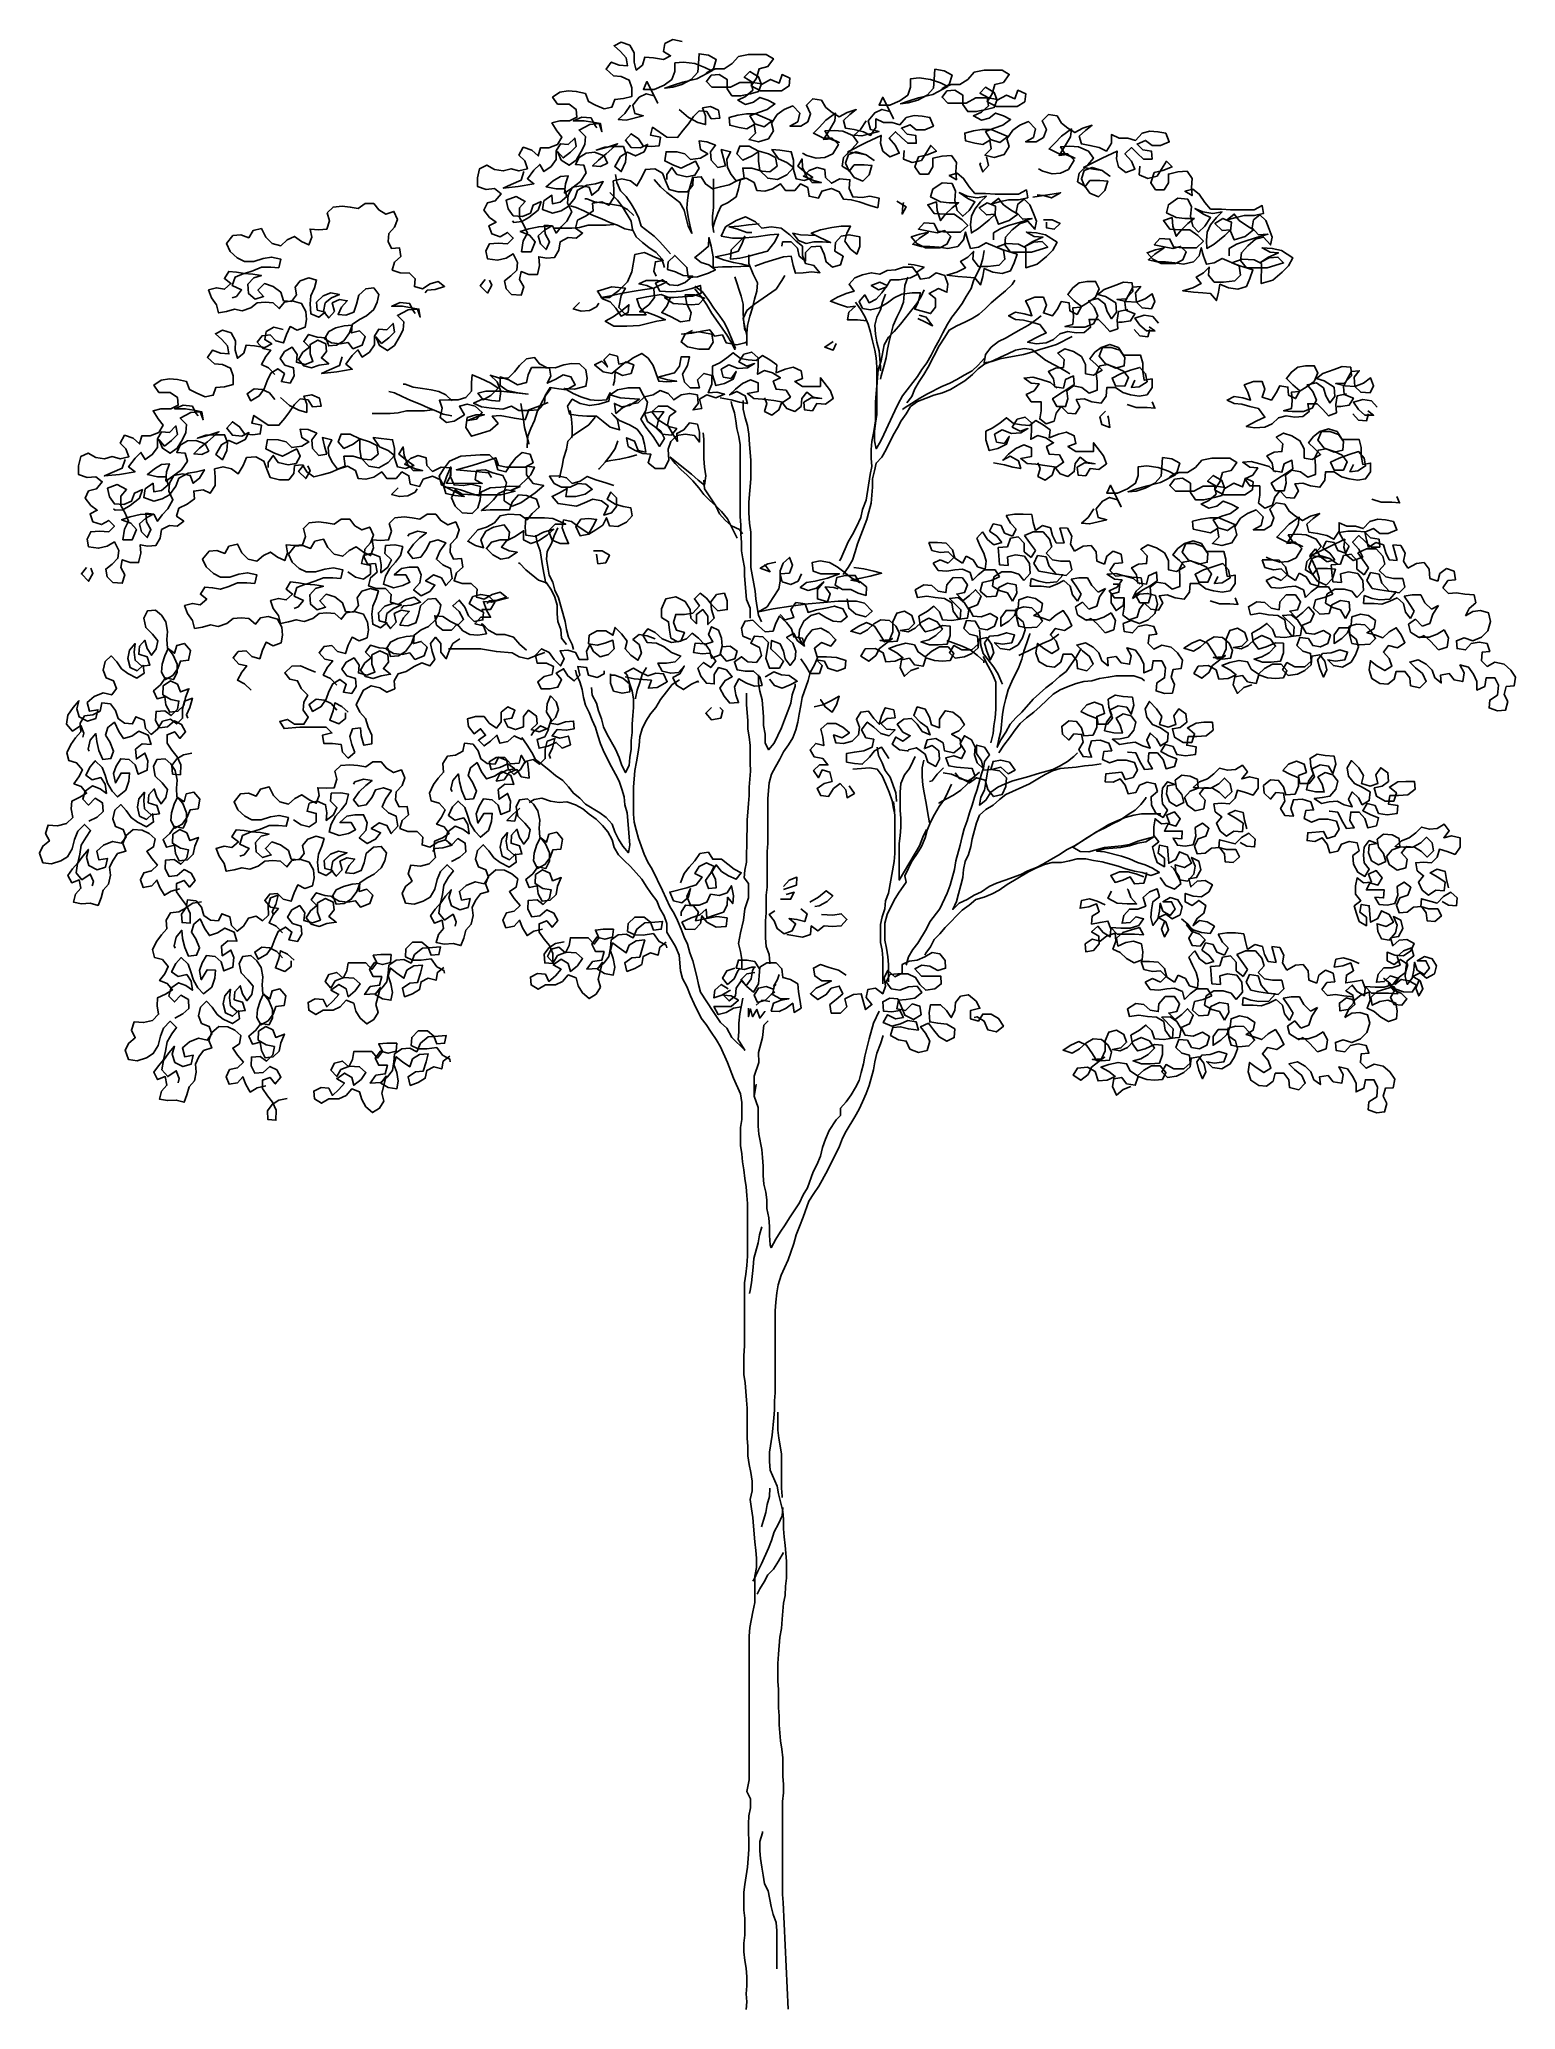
# Model space of a CAD drawing. Header units: millimetres. Extents: x 280.66 to 284.58, y 136.68 to 141.9.
import ezdxf

# ---------------------------------------------------------------- set-up
doc = ezdxf.new("R2010")
doc.units = ezdxf.units.MM

msp = doc.modelspace()

# ---------------------------------------------------------------- linework, layer by layer
at = {"linetype": 'Continuous'}
for points in [[(282.3677, 141.8989), (282.3429, 141.9046), (282.3221, 141.8936), (282.3181, 141.8724), (282.3372, 141.861), (282.3181, 141.8517), (282.2916, 141.8553), (282.2688, 141.8574), (282.2631, 141.8366), (282.2461, 141.8232), (282.2404, 141.844), (282.2404, 141.8688), (282.229, 141.8895), (282.2062, 141.8972), (282.1875, 141.8879), (282.2046, 141.8728), (282.2196, 141.8553), (282.2233, 141.8346), (282.2005, 141.8366), (282.1798, 141.8444), (282.1663, 141.8252), (282.1854, 141.8082), (282.2062, 141.8061), (282.2269, 141.7968), (282.2347, 141.776), (282.2347, 141.7532), (282.2119, 141.7475), (282.1891, 141.7455), (282.1814, 141.7248), (282.1606, 141.7207), (282.1379, 141.7305), (282.1191, 141.7398), (282.1114, 141.761), (282.087, 141.7667), (282.0658, 141.7683), (282.0431, 141.7646), (282.0244, 141.7512), (282.0374, 141.7325), (282.0679, 141.7325), (282.0866, 141.7191), (282.0886, 141.6983), (282.0695, 141.6886), (282.0431, 141.6886), (282.0223, 141.6833), (282.0357, 141.6621), (282.0488, 141.645), (282.0374, 141.6263), (282.0146, 141.6166), (281.9918, 141.6166), (281.9861, 141.5958), (281.969, 141.6109), (281.9462, 141.6186), (281.9349, 141.5978), (281.9503, 141.5828), (281.9576, 141.5616), (281.9349, 141.5559), (281.9141, 141.5616), (281.8934, 141.5559), (281.8706, 141.56), (281.8498, 141.5714), (281.8307, 141.5616), (281.825, 141.5372), (281.825, 141.5145), (281.8478, 141.5067), (281.8706, 141.5088), (281.8877, 141.4953), (281.8722, 141.4762), (281.8515, 141.4709), (281.8421, 141.4518), (281.8572, 141.4327), (281.8742, 141.4197), (281.8551, 141.4099), (281.8629, 141.3892), (281.8856, 141.3814), (281.9043, 141.3928), (281.9198, 141.3778), (281.9043, 141.3627), (281.8799, 141.3643), (281.8572, 141.3627), (281.8474, 141.3436), (281.8515, 141.3229), (281.8779, 141.3188), (281.9007, 141.3245), (281.9198, 141.3359), (281.9308, 141.3131), (281.9292, 141.2923), (281.9137, 141.2773), (281.8966, 141.2639), (281.9007, 141.2431), (281.9157, 141.2277), (281.9406, 141.226), (281.9479, 141.2488), (281.9365, 141.2675), (281.9406, 141.2887), (281.9613, 141.281), (281.9841, 141.281), (281.9898, 141.3054), (281.9877, 141.3281), (282.0089, 141.3245), (282.0296, 141.3265), (282.041, 141.3452), (282.0447, 141.368), (282.0654, 141.3794), (282.0866, 141.3774), (282.1037, 141.3908), (282.0846, 141.4042), (282.0903, 141.425), (282.113, 141.4363), (282.1322, 141.4498), (282.1301, 141.4705), (282.1549, 141.4742), (282.1736, 141.4648), (282.1871, 141.4856), (282.1871, 141.5084), (282.185, 141.5291), (282.2078, 141.5348), (282.2306, 141.5291), (282.2477, 141.5161), (282.2611, 141.5389), (282.2705, 141.5596), (282.2953, 141.5612), (282.316, 141.5498), (282.3238, 141.5291), (282.3331, 141.5063), (282.3575, 141.5006), (282.3823, 141.5006), (282.3958, 141.5177), (282.3974, 141.5385), (282.4185, 141.5405), (282.4295, 141.5214), (282.4486, 141.5079), (282.4694, 141.5136), (282.4922, 141.5193), (282.5133, 141.5291), (282.5377, 141.5364), (282.5585, 141.525), (282.5662, 141.5043), (282.587, 141.5022), (282.6077, 141.5079), (282.6289, 141.5214), (282.6419, 141.5043), (282.6667, 141.5043), (282.6817, 141.5214), (282.7009, 141.5116), (282.7045, 141.4888), (282.7293, 141.4831), (282.7387, 141.5022), (282.7635, 141.5096), (282.7843, 141.5002), (282.7957, 141.4811), (282.8164, 141.4795), (282.8371, 141.4738), (282.8656, 141.464), (282.8864, 141.4583), (282.8904, 141.4831), (282.8656, 141.4888), (282.8449, 141.4852), (282.8201, 141.4868), (282.8107, 141.5096), (282.8127, 141.5324), (282.7863, 141.5344), (282.7635, 141.523), (282.7481, 141.538), (282.7464, 141.5592), (282.7257, 141.5649), (282.7045, 141.5572), (282.6895, 141.5421), (282.7159, 141.5307), (282.7367, 141.525), (282.7123, 141.525), (282.6972, 141.5421), (282.6874, 141.5649), (282.6858, 141.5877), (282.6744, 141.5686), (282.6952, 141.5515), (282.7143, 141.5385), (282.6915, 141.5307), (282.6704, 141.5344), (282.663, 141.5592), (282.663, 141.584), (282.6573, 141.6068), (282.6268, 141.6105), (282.6061, 141.6125), (282.6232, 141.5877), (282.6459, 141.5783), (282.663, 141.5649), (282.6459, 141.5458), (282.6211, 141.5328), (282.5947, 141.5364), (282.5739, 141.5572), (282.5699, 141.582), (282.5703, 141.6084), (282.5455, 141.6218), (282.5207, 141.6218), (282.5133, 141.6011), (282.5284, 141.584), (282.5532, 141.5954), (282.5719, 141.6084), (282.5967, 141.6011), (282.6154, 141.5913), (282.6195, 141.5686), (282.6004, 141.5535), (282.5796, 141.5555), (282.5528, 141.5633), (282.5284, 141.5633), (282.532, 141.5364), (282.5113, 141.5291), (282.4979, 141.5462), (282.4885, 141.5649), (282.4865, 141.586), (282.4962, 141.6068), (282.4714, 141.6125), (282.4771, 141.5897), (282.4828, 141.569), (282.4621, 141.5649), (282.445, 141.584), (282.443, 141.6068), (282.4564, 141.6239), (282.4336, 141.6332), (282.4128, 141.6353), (282.4165, 141.6125), (282.4356, 141.6011), (282.4165, 141.5897), (282.3901, 141.586), (282.375, 141.6011), (282.3539, 141.6068), (282.3254, 141.6068), (282.3217, 141.5824), (282.3445, 141.571), (282.3653, 141.5633), (282.4031, 141.582), (282.4128, 141.5633), (282.4015, 141.5441), (282.3803, 141.5405), (282.3539, 141.5462), (282.3408, 141.5653), (282.3274, 141.5462), (282.3274, 141.5328)], [(282.231, 141.7305), (282.2155, 141.7077), (282.1985, 141.6922), (282.2196, 141.6906), (282.2648, 141.702), (282.2424, 141.7077), (282.2367, 141.7305), (282.2538, 141.7512), (282.2725, 141.7606), (282.2932, 141.7549), (282.303, 141.7357), (282.2745, 141.7927), (282.2652, 141.772), (282.2937, 141.772), (282.3201, 141.7833), (282.3408, 141.7984), (282.3486, 141.8195), (282.3486, 141.8423), (282.3714, 141.844), (282.4015, 141.8403), (282.4283, 141.8305), (282.447, 141.8212), (282.4072, 141.8004), (282.3693, 141.7911), (282.3445, 141.7833), (282.3217, 141.7756), (282.3429, 141.7776), (282.3673, 141.7854), (282.3921, 141.7984), (282.4092, 141.8175), (282.4112, 141.8403), (282.4128, 141.8667), (282.4377, 141.8631), (282.4584, 141.8517), (282.4507, 141.8269), (282.432, 141.8155), (282.4564, 141.8269), (282.4792, 141.8269), (282.5003, 141.8403), (282.5174, 141.859), (282.5438, 141.8647), (282.591, 141.8647), (282.6101, 141.8533), (282.5951, 141.8326), (282.5723, 141.8269), (282.5646, 141.8021), (282.5512, 141.7813), (282.576, 141.7679), (282.6309, 141.7679), (282.6516, 141.7813), (282.6537, 141.8021), (282.6329, 141.8114), (282.6252, 141.7886), (282.6024, 141.7984), (282.578, 141.785), (282.5703, 141.8057), (282.5475, 141.8191), (282.5324, 141.8041), (282.5552, 141.7907), (282.578, 141.787), (282.5703, 141.7663), (282.5495, 141.7606), (282.5227, 141.7549), (282.4999, 141.7549), (282.4869, 141.7736), (282.4869, 141.7984), (282.4661, 141.8118), (282.445, 141.8098), (282.432, 141.7927), (282.447, 141.7776), (282.4962, 141.7776), (282.5211, 141.7907), (282.5512, 141.7907), (282.5552, 141.7699), (282.5361, 141.7528), (282.5154, 141.7435), (282.5361, 141.7321), (282.5569, 141.7378), (282.5739, 141.7508), (282.5947, 141.7431), (282.6138, 141.7337), (282.5931, 141.7187), (282.5703, 141.7109), (282.5475, 141.7016), (282.5605, 141.6808), (282.5853, 141.6731), (282.6061, 141.6882), (282.5626, 141.7073), (282.5381, 141.7073), (282.5154, 141.7036), (282.4926, 141.6979), (282.4942, 141.6768), (282.519, 141.6711), (282.5398, 141.6674), (282.5589, 141.6788), (282.5626, 141.656), (282.5455, 141.6389), (282.5703, 141.6332), (282.5967, 141.641), (282.6097, 141.6617), (282.6045, 141.6825), (282.6195, 141.7052), (282.6386, 141.7187), (282.661, 141.728), (282.6801, 141.7089), (282.6744, 141.6861), (282.6537, 141.6747), (282.6822, 141.6747), (282.7009, 141.6861), (282.7086, 141.7073), (282.6972, 141.7301), (282.7143, 141.7471), (282.7371, 141.7431), (282.7485, 141.724), (282.7655, 141.7109), (282.7843, 141.6995), (282.8054, 141.7109), (282.8298, 141.7183), (282.8127, 141.7052), (282.7957, 141.6898), (282.8013, 141.669), (282.8241, 141.6654), (282.8489, 141.6597), (282.8677, 141.6499), (282.8811, 141.6711), (282.8811, 141.6938), (282.9018, 141.6841), (282.9246, 141.6841), (282.9454, 141.6784), (282.9624, 141.6975), (282.9836, 141.7032), (283.0043, 141.7012), (283.0251, 141.6975), (283.0344, 141.6747), (283.0117, 141.665), (282.9889, 141.665), (282.9722, 141.6784), (282.9494, 141.669), (282.9645, 141.6536), (282.9873, 141.6499), (282.9889, 141.6292), (282.9661, 141.6292), (282.9494, 141.6442), (282.934, 141.6597), (282.9169, 141.6426), (282.934, 141.6235), (282.9437, 141.6027), (282.9189, 141.593), (282.8998, 141.6084), (282.8941, 141.6292), (282.8961, 141.6499), (282.8563, 141.6312), (282.807, 141.6064), (282.8335, 141.6027), (282.8563, 141.5987), (282.877, 141.5836), (282.8563, 141.5987), (282.8298, 141.6064), (282.8091, 141.5991), (282.8013, 141.5763), (282.8107, 141.5551), (282.8241, 141.5722), (282.8506, 141.5722), (282.8713, 141.5702), (282.864, 141.5458), (282.8469, 141.5287), (282.8241, 141.538), (282.8107, 141.5572), (282.792, 141.5686), (282.7957, 141.5913), (282.8184, 141.6141), (282.8335, 141.6312), (282.8205, 141.6499), (282.794, 141.6613), (282.7712, 141.6633), (282.7464, 141.6617), (282.7599, 141.6406), (282.7843, 141.6312), (282.7635, 141.6406), (282.7428, 141.6389), (282.7599, 141.6654), (282.7729, 141.6882), (282.7749, 141.7089), (282.7485, 141.6902), (282.7314, 141.6711), (282.7159, 141.656), (282.7428, 141.6426), (282.7655, 141.6426), (282.7822, 141.6255), (282.7672, 141.6007), (282.7464, 141.5913), (282.7236, 141.5893), (282.6988, 141.597), (282.6874, 141.6027)], [(282.8559, 141.6886), (282.8408, 141.6658), (282.8237, 141.6507), (282.8445, 141.6487), (282.89, 141.6601), (282.8672, 141.6658), (282.8616, 141.6886), (282.8786, 141.7097), (282.8978, 141.7191), (282.9185, 141.7134), (282.9283, 141.6943), (282.8998, 141.7512), (282.89, 141.7305), (282.9185, 141.7305), (282.9454, 141.7419), (282.9661, 141.7569), (282.9738, 141.7776), (282.9738, 141.8004), (282.9966, 141.8025), (283.0267, 141.7984), (283.0532, 141.789), (283.0723, 141.7797), (283.0324, 141.7585), (282.9946, 141.7492), (282.9698, 141.7419), (282.947, 141.7341), (282.9677, 141.7362), (282.9925, 141.7435), (283.0174, 141.7569), (283.0344, 141.7756), (283.0361, 141.7984), (283.0381, 141.8252), (283.0629, 141.8212), (283.0837, 141.8098), (283.0759, 141.7854), (283.0572, 141.774), (283.0816, 141.7854), (283.1044, 141.7854), (283.1252, 141.7984), (283.1422, 141.8175), (283.1691, 141.8232), (283.2163, 141.8232), (283.2354, 141.8118), (283.2199, 141.7907), (283.1972, 141.785), (283.1898, 141.7606), (283.1764, 141.7394), (283.2012, 141.7264), (283.2562, 141.7264), (283.2769, 141.7394), (283.2789, 141.7606), (283.2582, 141.7699), (283.2505, 141.7471), (283.2277, 141.7565), (283.2029, 141.7435), (283.1955, 141.7642), (283.1728, 141.7776), (283.1577, 141.7622), (283.1801, 141.7492), (283.2029, 141.7451), (283.1955, 141.7244), (283.1744, 141.7187), (283.1479, 141.713), (283.1252, 141.713), (283.1121, 141.7321), (283.1121, 141.7569), (283.091, 141.7699), (283.0702, 141.7683), (283.0572, 141.7512), (283.0723, 141.7357), (283.1215, 141.7357), (283.1463, 141.7492), (283.1764, 141.7492), (283.1801, 141.728), (283.1614, 141.7113), (283.1402, 141.7016), (283.1614, 141.6902), (283.1821, 141.6959), (283.1992, 141.7093), (283.2199, 141.7016), (283.2391, 141.6922), (283.2179, 141.6768), (283.1955, 141.6694), (283.1728, 141.6601), (283.1858, 141.6389), (283.2106, 141.6316), (283.2313, 141.6467), (283.1878, 141.6658), (283.163, 141.6658), (283.1402, 141.6617), (283.1174, 141.656), (283.1195, 141.6353), (283.1443, 141.6296), (283.165, 141.6259), (283.1837, 141.6373), (283.1878, 141.6145), (283.1707, 141.5974), (283.1951, 141.5917), (283.222, 141.5991), (283.235, 141.6202), (283.2293, 141.641), (283.2448, 141.6637), (283.2635, 141.6768), (283.2863, 141.6865), (283.3054, 141.6674), (283.2997, 141.6446), (283.2785, 141.6332), (283.307, 141.6332), (283.3261, 141.6446), (283.3339, 141.6654), (283.3225, 141.6882), (283.3395, 141.7052), (283.3623, 141.7016), (283.3737, 141.6825), (283.3904, 141.669), (283.4095, 141.6576), (283.4303, 141.669), (283.4551, 141.6768), (283.438, 141.6633), (283.4209, 141.6483), (283.4266, 141.6275), (283.4494, 141.6235), (283.4738, 141.6178), (283.4929, 141.6084), (283.5063, 141.6292), (283.5063, 141.652), (283.5271, 141.6426), (283.5499, 141.6426), (283.5706, 141.6369), (283.5877, 141.6556), (283.6084, 141.6613), (283.6296, 141.6597), (283.6503, 141.6556), (283.6597, 141.6328), (283.6369, 141.6235), (283.6141, 141.6235), (283.5971, 141.6369), (283.5743, 141.6271), (283.5897, 141.6121), (283.6125, 141.6084), (283.6141, 141.5873), (283.5914, 141.5873), (283.5743, 141.6027), (283.5592, 141.6178), (283.5421, 141.6007), (283.5592, 141.582), (283.5686, 141.5608), (283.5442, 141.5515), (283.525, 141.5665), (283.5194, 141.5877), (283.5214, 141.6084), (283.4815, 141.5893), (283.4323, 141.5649), (283.4587, 141.5608), (283.4815, 141.5572), (283.5023, 141.5421), (283.4815, 141.5572), (283.4551, 141.5649), (283.4339, 141.5572), (283.4266, 141.5344), (283.436, 141.5136), (283.4494, 141.5307), (283.4758, 141.5307), (283.4966, 141.5287), (283.4888, 141.5039), (283.4718, 141.4872), (283.4494, 141.4966), (283.436, 141.5157), (283.4168, 141.5271), (283.4209, 141.5498), (283.4437, 141.5722), (283.4587, 141.5893), (283.4453, 141.6084), (283.4189, 141.6198), (283.3961, 141.6218), (283.3717, 141.6198), (283.3847, 141.5991), (283.4095, 141.5897), (283.3888, 141.5991), (283.3676, 141.597), (283.3847, 141.6239), (283.3981, 141.6463), (283.4002, 141.6674), (283.3737, 141.6483), (283.3566, 141.6296), (283.3412, 141.6141), (283.3676, 141.6011), (283.3904, 141.6011), (283.4075, 141.584), (283.3924, 141.5592), (283.3717, 141.5498), (283.3489, 141.5478), (283.3241, 141.5555), (283.3127, 141.5612)], [(282.36, 141.7187), (282.3844, 141.6979), (282.4092, 141.6845), (282.4299, 141.6788), (282.4299, 141.7016), (282.4222, 141.7227), (282.4434, 141.7264), (282.4641, 141.7166), (282.4678, 141.6959), (282.445, 141.6943), (282.4336, 141.713), (282.4128, 141.715), (282.3978, 141.7), (282.3844, 141.6808), (282.3709, 141.6637), (282.3559, 141.6446), (282.3274, 141.645), (282.2896, 141.6715), (282.2839, 141.6507), (282.3103, 141.645), (282.3067, 141.6223), (282.2859, 141.6202), (282.2648, 141.6223), (282.2518, 141.641), (282.2326, 141.6544), (282.2176, 141.6373), (282.2326, 141.6182), (282.2575, 141.6166), (282.2762, 141.6259), (282.2668, 141.6068), (282.244, 141.5954), (282.2233, 141.6052), (282.2042, 141.5938), (282.1891, 141.5673), (282.2062, 141.5539), (282.2176, 141.5787), (282.2192, 141.5995), (282.2119, 141.6202), (282.1871, 141.6202), (282.1627, 141.6186), (282.1399, 141.6109), (282.17, 141.6186), (282.1968, 141.6279), (282.1663, 141.6015), (282.1456, 141.5844), (282.1301, 141.569), (282.1513, 141.5673), (282.17, 141.5767), (282.1606, 141.5958), (282.1358, 141.6052), (282.113, 141.6031), (282.0943, 141.5917), (282.0846, 141.573), (282.1073, 141.571), (282.113, 141.5503), (282.098, 141.5275), (282.0752, 141.5104), (282.0561, 141.497), (282.0581, 141.5218), (282.0658, 141.5425), (282.0451, 141.5409), (282.026, 141.5295), (282.0069, 141.514), (282.0337, 141.5084), (282.0561, 141.5084), (282.0618, 141.4876), (282.0447, 141.4726), (282.0239, 141.4689), (282.0223, 141.4913), (282.0012, 141.4762), (281.9975, 141.4534), (282.0239, 141.4441), (282.0467, 141.4498), (282.0658, 141.4612), (282.0829, 141.4839), (282.0903, 141.5047), (282.1151, 141.5181), (282.1379, 141.5218), (282.1586, 141.5275), (282.1452, 141.5047), (282.1281, 141.4913), (282.1208, 141.5124), (282.1, 141.5161), (282.0772, 141.5124), (282.0658, 141.4913), (282.0638, 141.4705), (282.0752, 141.4477), (282.0618, 141.4229), (282.0467, 141.4079), (282.0333, 141.3908), (282.0239, 141.4099), (282.0032, 141.4119), (282.0048, 141.3892), (282.0162, 141.368), (282.0069, 141.3473), (281.9918, 141.3623), (281.9861, 141.3835), (282.0032, 141.3985), (282.0219, 141.4099), (281.9877, 141.4079), (281.9613, 141.4022), (281.9385, 141.3949), (281.9633, 141.3851), (281.9784, 141.368), (281.967, 141.3416), (281.9422, 141.3416), (281.9462, 141.37), (281.9576, 141.3908), (281.9483, 141.4119), (281.9369, 141.4327), (281.9369, 141.4575), (281.9519, 141.4746), (281.9275, 141.4876), (281.9007, 141.4782), (281.9064, 141.4555), (281.9198, 141.4363), (281.9442, 141.4347), (281.9654, 141.4441), (281.9727, 141.4648), (281.9938, 141.4746), (281.9861, 141.4518), (281.9613, 141.4327), (281.9426, 141.4213), (281.9214, 141.4193), (281.9178, 141.4233)], [(281.9483, 141.5543), (281.9406, 141.5315), (281.9141, 141.5201), (281.8934, 141.5104), (281.9332, 141.5145), (281.9747, 141.5218), (281.9576, 141.5352), (281.9747, 141.558), (281.9902, 141.573), (282.0012, 141.5539), (282.0203, 141.5673), (282.0337, 141.5865), (282.0337, 141.6092), (282.0451, 141.6279), (282.0658, 141.6263), (282.0829, 141.643), (282.0866, 141.6202), (282.0715, 141.6052), (282.0524, 141.5901), (282.0374, 141.6072), (282.0467, 141.5844), (282.0679, 141.571), (282.0866, 141.5844), (282.1, 141.6072), (282.1094, 141.6259), (282.1114, 141.6471), (282.0943, 141.6642), (282.1228, 141.6792), (282.1476, 141.6812), (282.1549, 141.6601), (282.1513, 141.6812), (282.1305, 141.6849), (282.1077, 141.6886), (282.0793, 141.6886), (282.1021, 141.6983), (282.1265, 141.6963), (282.1362, 141.6772), (282.1419, 141.6698)], [(282.9567, 141.6101), (282.9547, 141.5873), (282.9775, 141.5779), (283.0023, 141.5836), (283.0137, 141.6023), (283.0271, 141.6235), (283.0422, 141.608), (283.0174, 141.5987), (282.9946, 141.593), (282.9852, 141.5665), (282.9986, 141.5474), (283.021, 141.5474), (283.0324, 141.5665), (283.0324, 141.5893), (283.0572, 141.595), (283.082, 141.5966), (283.0951, 141.5779), (283.0934, 141.5531), (283.0951, 141.5324), (283.0763, 141.5437), (283.0971, 141.5494), (283.1142, 141.536), (283.1292, 141.5132), (283.1443, 141.4961), (283.1728, 141.4961), (283.1976, 141.4941), (283.2598, 141.4941), (283.281, 141.5055), (283.2846, 141.4848), (283.2598, 141.4791), (283.2334, 141.4791), (283.209, 141.4734), (283.1878, 141.4677), (283.2069, 141.4827), (283.2204, 141.4656), (283.2391, 141.4522), (283.2582, 141.4408), (283.2354, 141.4241), (283.2069, 141.4144), (283.1976, 141.4372), (283.1992, 141.462), (283.1764, 141.4713), (283.1557, 141.4583), (283.1748, 141.4392), (283.1976, 141.4412), (283.1821, 141.4258), (283.1536, 141.403), (283.1349, 141.3916), (283.1329, 141.4128), (283.1349, 141.4355), (283.1443, 141.4542), (283.1593, 141.4734), (283.1748, 141.4884), (283.15, 141.4848), (283.1235, 141.4884), (283.1028, 141.4982), (283.1256, 141.4827), (283.1443, 141.4734), (283.1292, 141.4506), (283.1121, 141.4355), (283.0971, 141.4506), (283.0914, 141.477), (283.093, 141.5018), (283.0837, 141.5226), (283.0572, 141.5246), (283.0324, 141.5075), (283.0267, 141.4868), (283.0532, 141.4734), (283.0759, 141.4713), (283.1008, 141.4713), (283.0837, 141.4583), (283.0666, 141.4412), (283.0532, 141.4241), (283.0438, 141.4506), (283.0422, 141.4734), (283.0194, 141.466), (283.0361, 141.4433), (283.0645, 141.4412), (283.0894, 141.4412), (283.1101, 141.4258), (283.1252, 141.4107), (283.1064, 141.3936), (283.0686, 141.3936), (283.0458, 141.3957), (283.0361, 141.4164), (283.0096, 141.4184), (282.9946, 141.4014), (283.021, 141.3957), (283.0438, 141.392), (283.0645, 141.3977), (283.08, 141.3822), (283.0702, 141.3615), (283.0515, 141.3521), (283.0133, 141.3521), (282.9905, 141.3635), (282.9755, 141.3806), (282.9982, 141.3879), (283.021, 141.3936), (282.9962, 141.3765), (282.9795, 141.3615), (283.0019, 141.3558), (283.0247, 141.3558), (283.0495, 141.3538), (283.0723, 141.3501), (283.0987, 141.3558), (283.1138, 141.3729), (283.1195, 141.3936), (283.1252, 141.3709), (283.1329, 141.3501), (283.1536, 141.3538), (283.1744, 141.3652), (283.2199, 141.346), (283.224, 141.3216), (283.2086, 141.3062), (283.1785, 141.3025), (283.1536, 141.3025), (283.1386, 141.3216), (283.1406, 141.3424), (283.1252, 141.3273), (283.1064, 141.3159), (283.1195, 141.2989), (283.0967, 141.2875), (283.0702, 141.2797), (283.0987, 141.2761), (283.1231, 141.274), (283.1443, 141.2724), (283.1593, 141.2533), (283.165, 141.2761), (283.1687, 141.2968), (283.1915, 141.2875), (283.2163, 141.2834), (283.2391, 141.2911), (283.2484, 141.3119), (283.2562, 141.3346), (283.222, 141.346), (283.2012, 141.3538), (283.2277, 141.3631), (283.2598, 141.3615), (283.2789, 141.3517), (283.2789, 141.2989), (283.309, 141.3082), (283.3339, 141.329), (283.3509, 141.346), (283.3623, 141.3668), (283.3318, 141.3859), (283.3074, 141.3916), (283.281, 141.3936), (283.3017, 141.3822), (283.3245, 141.3802), (283.2976, 141.3688), (283.2769, 141.3558), (283.2997, 141.3668), (283.3225, 141.3688), (283.3375, 141.3538), (283.294, 141.3403), (283.2391, 141.3403), (283.224, 141.3595), (283.2256, 141.3802), (283.2427, 141.3993), (283.2639, 141.4164), (283.2846, 141.4221), (283.3033, 141.401), (283.3074, 141.4221), (283.2997, 141.4429), (283.2903, 141.4656), (283.2753, 141.4807), (283.2582, 141.4677), (283.2541, 141.4465), (283.2712, 141.4278), (283.296, 141.4294), (283.2639, 141.4201), (283.2334, 141.4107), (283.2126, 141.403), (283.1935, 141.3916), (283.1935, 141.3729)], [(282.1907, 141.5462), (282.1948, 141.5254), (282.2042, 141.5027), (282.2192, 141.4876), (282.2326, 141.4685), (282.244, 141.4494), (282.2534, 141.4307), (282.2591, 141.4095), (282.2932, 141.3831), (282.3083, 141.368), (282.3234, 141.3509), (282.3368, 141.3355)], [(283.1748, 141.593), (283.1805, 141.5702), (283.1654, 141.5531), (283.1577, 141.5738), (283.1597, 141.5775)], [(283.582, 141.5686), (283.58, 141.5458), (283.6027, 141.536), (283.6276, 141.5417), (283.639, 141.5608), (283.652, 141.5816), (283.6674, 141.5665), (283.6426, 141.5572), (283.6198, 141.5515), (283.6105, 141.5246), (283.6235, 141.5059), (283.6463, 141.5059), (283.6577, 141.5246), (283.6577, 141.5474), (283.6825, 141.5531), (283.7069, 141.5551), (283.7203, 141.536), (283.7183, 141.5116), (283.7203, 141.4905), (283.7012, 141.5018), (283.7223, 141.5075), (283.7394, 141.4945), (283.7545, 141.4717), (283.7695, 141.4547), (283.798, 141.4542), (283.8224, 141.4526), (283.8851, 141.4526), (283.9062, 141.464), (283.9099, 141.4429), (283.8851, 141.4372), (283.8586, 141.4372), (283.8338, 141.4315), (283.8131, 141.4258), (283.8322, 141.4412), (283.8452, 141.4241), (283.8643, 141.4107), (283.883, 141.3993), (283.8607, 141.3822), (283.8322, 141.3729), (283.8224, 141.3957), (283.8245, 141.4201), (283.8017, 141.4298), (283.7809, 141.4164), (283.7996, 141.3977), (283.8224, 141.3993), (283.8074, 141.3843), (283.7789, 141.3615), (283.7598, 141.3501), (283.7581, 141.3709), (283.7602, 141.3936), (283.7695, 141.4128), (283.7846, 141.4319), (283.8, 141.4469), (283.7752, 141.4433), (283.7488, 141.4469), (283.7276, 141.4563), (283.7504, 141.4412), (283.7695, 141.4319), (283.7545, 141.4091), (283.7374, 141.3936), (283.7219, 141.4091), (283.7162, 141.4355), (283.7183, 141.4603), (283.7089, 141.4811), (283.6825, 141.4831), (283.6577, 141.466), (283.652, 141.4449), (283.6784, 141.4319), (283.7012, 141.4298), (283.726, 141.4298), (283.7089, 141.4164), (283.6918, 141.3993), (283.6784, 141.3827), (283.6691, 141.4091), (283.667, 141.4319), (283.6442, 141.4241), (283.6613, 141.4014), (283.6898, 141.3993), (283.7146, 141.3993), (283.7354, 141.3843), (283.7504, 141.3692), (283.7317, 141.3521), (283.6935, 141.3521), (283.6707, 141.3542), (283.6613, 141.3749), (283.6349, 141.377), (283.6198, 141.3599), (283.6463, 141.3542), (283.6691, 141.3501), (283.6898, 141.3558), (283.7049, 141.3408), (283.6955, 141.32), (283.6764, 141.3102), (283.6385, 141.3102), (283.6158, 141.3216), (283.6007, 141.3387), (283.6235, 141.3464), (283.6463, 141.3521), (283.6215, 141.3351), (283.6044, 141.32), (283.6272, 141.3143), (283.6499, 141.3143), (283.6748, 141.3123), (283.6975, 141.3086), (283.724, 141.3143), (283.739, 141.331), (283.7447, 141.3521), (283.7504, 141.3294), (283.7581, 141.3082), (283.7789, 141.3123), (283.7996, 141.3237), (283.8452, 141.3045), (283.8489, 141.2797), (283.8338, 141.2647), (283.8033, 141.261), (283.7789, 141.261), (283.7638, 141.2797), (283.7655, 141.3009), (283.7504, 141.2858), (283.7313, 141.2744), (283.7447, 141.2574), (283.7219, 141.246), (283.6955, 141.2382), (283.724, 141.2346), (283.7484, 141.2325), (283.7691, 141.2305), (283.7846, 141.2118), (283.7903, 141.2342), (283.7939, 141.2553), (283.8167, 141.2456), (283.8415, 141.2419), (283.8643, 141.2496), (283.8737, 141.2704), (283.8814, 141.2932), (283.8472, 141.3045), (283.8261, 141.3123), (283.8529, 141.3216), (283.8851, 141.3196), (283.9042, 141.3102), (283.9038, 141.257), (283.9343, 141.2663), (283.9591, 141.2875), (283.9762, 141.3045), (283.9876, 141.3253), (283.9571, 141.3444), (283.9327, 141.3501), (283.9058, 141.3517), (283.927, 141.3403), (283.9493, 141.3387), (283.9229, 141.3273), (283.9022, 141.3139), (283.9249, 141.3253), (283.9477, 141.3273), (283.9628, 141.3119), (283.9192, 141.2989), (283.8643, 141.2989), (283.8489, 141.318), (283.8509, 141.3387), (283.868, 141.3574), (283.8887, 141.3745), (283.9099, 141.3802), (283.9286, 141.3595), (283.9327, 141.3802), (283.9249, 141.4014), (283.9156, 141.4241), (283.9001, 141.4392), (283.8834, 141.4258), (283.8794, 141.405), (283.8965, 141.3859), (283.9213, 141.3879), (283.8887, 141.3786), (283.8586, 141.3688), (283.8379, 141.3615), (283.8188, 141.3501), (283.8188, 141.331)], [(282.3213, 141.2997), (282.314, 141.3224), (282.2989, 141.3395), (282.2798, 141.3525), (282.2627, 141.366), (282.2457, 141.381), (282.2363, 141.4001), (282.2326, 141.4229), (282.2099, 141.4608), (282.1964, 141.4778), (282.1757, 141.499)], [(282.2932, 141.5328), (282.3103, 141.514), (282.3274, 141.4986), (282.3616, 141.4721), (282.373, 141.4514), (282.384, 141.4095), (282.3937, 141.3904), (282.388, 141.4132), (282.384, 141.4343), (282.3803, 141.4571), (282.3823, 141.4778), (282.386, 141.5027), (282.3958, 141.5405)], [(282.4507, 141.5348), (282.4507, 141.4587), (282.4486, 141.4359), (282.4486, 141.4132), (282.4523, 141.3924)], [(282.5227, 141.5328), (282.517, 141.5079), (282.5113, 141.4872), (282.4901, 141.4721), (282.4714, 141.4628), (282.4621, 141.4437), (282.4543, 141.4229), (282.4503, 141.4075)], [(283.2981, 141.4864), (283.3265, 141.4905), (283.3717, 141.4978), (283.3473, 141.4844), (283.3265, 141.4905), (283.3094, 141.4921)], [(281.288, 141.0161), (281.271, 141.0332), (281.2522, 141.0426), (281.2636, 141.0637), (281.2766, 141.0808), (281.2559, 141.0845), (281.2408, 141.1016), (281.2539, 141.1186), (281.275, 141.1207), (281.2901, 141.1052), (281.3108, 141.0995), (281.3185, 141.1223), (281.3279, 141.143), (281.347, 141.1337), (281.3678, 141.1414), (281.3718, 141.1622), (281.3698, 141.1829), (281.3584, 141.2041), (281.3336, 141.2114), (281.3129, 141.2077), (281.2994, 141.1906), (281.2828, 141.2057), (281.2616, 141.2077), (281.2408, 141.2057), (281.2238, 141.1927), (281.201, 141.1849), (281.1802, 141.189), (281.1595, 141.1833), (281.1383, 141.1793), (281.1326, 141.2004), (281.1196, 141.2191), (281.1119, 141.2403), (281.133, 141.246), (281.1538, 141.2419), (281.1709, 141.2574), (281.1538, 141.2704), (281.1652, 141.2895), (281.1859, 141.2875), (281.2067, 141.2838), (281.2295, 141.2911), (281.2522, 141.3009), (281.2771, 141.3009), (281.2978, 141.2989), (281.3035, 141.3216), (281.2791, 141.3273), (281.2563, 141.3237), (281.2315, 141.3159), (281.2067, 141.3159), (281.188, 141.3253), (281.1688, 141.3424), (281.1595, 141.3635), (281.1766, 141.3843), (281.1973, 141.3863), (281.2185, 141.3786), (281.2299, 141.3977), (281.2522, 141.403), (281.2636, 141.3802), (281.2807, 141.3631), (281.3035, 141.3574), (281.3206, 141.3729), (281.3397, 141.3822), (281.3584, 141.3688), (281.3775, 141.3595), (281.3853, 141.3802), (281.3812, 141.4014), (281.404, 141.3993), (281.4251, 141.401), (281.4325, 141.4237), (281.4268, 141.4449), (281.4422, 141.4599), (281.4666, 141.462), (281.4874, 141.4599), (281.5085, 141.4563), (281.5272, 141.4693), (281.55, 141.4693), (281.5634, 141.4522), (281.5822, 141.4408), (281.6033, 141.4486), (281.6127, 141.4274), (281.6049, 141.4067), (281.5899, 141.3896), (281.5879, 141.3688), (281.5972, 141.3497), (281.6184, 141.3517), (281.622, 141.329), (281.6049, 141.3135), (281.5992, 141.2927), (281.62, 141.2854), (281.6448, 141.285), (281.6599, 141.27), (281.6578, 141.2492), (281.679, 141.2435), (281.6997, 141.2565), (281.7205, 141.2622), (281.7376, 141.2492), (281.7127, 141.2415), (281.692, 141.2395), (281.6863, 141.2321)], [(282.2383, 141.3981), (282.2155, 141.4022), (282.1964, 141.4115), (282.1757, 141.4193), (282.1549, 141.4286), (282.1301, 141.4384), (282.1073, 141.4498), (282.0866, 141.4591), (282.0715, 141.4628)], [(282.24, 141.438), (282.2229, 141.4534), (282.2042, 141.4628), (282.1834, 141.4665), (282.1606, 141.4705), (282.1358, 141.4742), (282.1151, 141.4819), (282.1094, 141.4819)], [(282.9376, 141.4754), (282.9624, 141.4603), (282.951, 141.4412), (282.9527, 141.464), (282.9547, 141.4717)], [(282.1871, 141.4136), (282.1663, 141.4115), (282.1187, 141.4115), (282.0959, 141.4058), (282.0752, 141.4042), (282.0276, 141.4042)], [(282.5605, 141.3033), (282.587, 141.3127), (282.6362, 141.3277), (282.6569, 141.3298), (282.6626, 141.305), (282.6683, 141.2842), (282.6891, 141.2858), (282.7118, 141.2879), (282.733, 141.2858), (282.7175, 141.305), (282.6948, 141.3106), (282.6874, 141.3314), (282.6874, 141.3562), (282.6704, 141.3696), (282.6533, 141.3867), (282.6305, 141.4038), (282.604, 141.4075), (282.5792, 141.4038), (282.5621, 141.4209), (282.5357, 141.4339), (282.5113, 141.4246), (282.4828, 141.4075), (282.4714, 141.3831), (282.5015, 141.3774), (282.5263, 141.3774), (282.5642, 141.381), (282.6004, 141.3867), (282.6232, 141.3883), (282.6134, 141.3676), (282.5943, 141.3428), (282.5699, 141.3371), (282.5451, 141.3298), (282.5207, 141.3241), (282.4958, 141.322), (282.4979, 141.3469), (282.5337, 141.3827), (282.5263, 141.3619), (282.5166, 141.3432), (282.4942, 141.3355), (282.456, 141.3277), (282.4771, 141.3204), (282.5036, 141.3127), (282.5243, 141.309), (282.5471, 141.3033), (282.4995, 141.3013), (282.4751, 141.3013), (282.4503, 141.2993), (282.4503, 141.3277), (282.4446, 141.3562), (282.4389, 141.379), (282.4373, 141.3562), (282.4181, 141.3391), (282.4011, 141.3261), (282.4181, 141.3127), (282.4389, 141.307), (282.456, 141.2936), (282.4373, 141.2842), (282.4088, 141.2749), (282.384, 141.2728), (282.3803, 141.2997), (282.3482, 141.3318), (282.3311, 141.3147), (282.329, 141.294), (282.3498, 141.2883), (282.3705, 141.2785), (282.3954, 141.2769), (282.3762, 141.2598), (282.3555, 141.2521), (282.3347, 141.2541), (282.3156, 141.2671), (282.2969, 141.2578), (282.3083, 141.237), (282.3384, 141.235), (282.3648, 141.237), (282.3933, 141.2443), (282.4161, 141.2521), (282.4181, 141.2313), (282.3954, 141.2236), (282.3689, 141.2216), (282.3461, 141.2199), (282.3213, 141.2199), (282.3441, 141.2045), (282.3705, 141.2028), (282.3917, 141.2008), (282.4124, 141.2028), (282.4275, 141.2179), (282.4011, 141.2273), (282.3762, 141.2273), (282.3803, 141.2028), (282.3917, 141.1801), (282.3876, 141.1589), (282.3632, 141.1553), (282.3384, 141.1687), (282.3136, 141.1801), (282.327, 141.1972), (282.3364, 141.2179), (282.312, 141.2277), (282.2741, 141.222), (282.2473, 141.2163), (282.255, 141.1951), (282.2721, 141.1744), (282.2188, 141.1744), (282.2001, 141.1935), (282.2058, 141.2256), (282.2172, 141.2447), (282.181, 141.2484), (282.1431, 141.237), (282.1566, 141.2163), (282.1773, 141.2085), (282.1924, 141.1915), (282.2058, 141.1707), (282.2245, 141.1801), (282.2265, 141.2008), (282.2058, 141.1841), (282.185, 141.1687), (282.1639, 141.1573), (282.1867, 141.1443), (282.2208, 141.1443), (282.255, 141.1459), (282.3006, 141.1573), (282.3234, 141.1609), (282.2969, 141.1723), (282.2758, 141.1801), (282.255, 141.1821), (282.2798, 141.2008), (282.2949, 141.2199), (282.2928, 141.2427), (282.2741, 141.2521), (282.2534, 141.2561), (282.2721, 141.2655), (282.3026, 141.2655), (282.327, 141.2614), (282.2928, 141.2447), (282.2513, 141.2391), (282.2094, 141.2313), (282.1736, 141.224), (282.1525, 141.2199), (282.1753, 141.2199), (282.2001, 141.2391), (282.2229, 141.2618), (282.2343, 141.2883), (282.242, 141.3338), (282.2684, 141.3395), (282.2969, 141.3261), (282.3177, 141.3184), (282.2969, 141.3147), (282.2928, 141.2899), (282.2985, 141.2769)], [(282.5719, 141.4152), (282.5434, 141.4132), (282.5186, 141.4095), (282.4922, 141.4075), (282.5129, 141.4018), (282.5394, 141.3924), (282.5528, 141.3924)], [(282.7232, 141.3847), (282.6817, 141.3863), (282.661, 141.3904), (282.6761, 141.3713), (282.6968, 141.3635), (282.7175, 141.3676), (282.7403, 141.3676), (282.7615, 141.3656), (282.733, 141.379), (282.7102, 141.3904), (282.7346, 141.3997), (282.7651, 141.4054), (282.79, 141.4091), (282.8144, 141.4091), (282.805, 141.3904), (282.7993, 141.3692), (282.8144, 141.3485), (282.8314, 141.3351), (282.8392, 141.3558), (282.8392, 141.3806), (282.8107, 141.3863), (282.79, 141.3827), (282.7745, 141.3656), (282.7729, 141.3428), (282.7952, 141.3294), (282.7879, 141.3066), (282.7668, 141.3009), (282.7501, 141.3143), (282.7444, 141.3351), (282.7346, 141.3562), (282.7102, 141.3542), (282.6948, 141.3391), (282.6948, 141.3163), (282.6781, 141.3298), (282.674, 141.3505), (282.6569, 141.3676), (282.6342, 141.3676), (282.6325, 141.3562)], [(283.3261, 141.4258), (283.3489, 141.4258), (283.3701, 141.4164), (283.3546, 141.401), (283.3339, 141.405), (283.3339, 141.4201)], [(282.5451, 141.3334), (282.5451, 141.3106), (282.5565, 141.2822), (282.5678, 141.2594), (282.5658, 141.2366), (282.5601, 141.2159), (282.5544, 141.1931), (282.5471, 141.1703), (282.5414, 141.1455), (282.5394, 141.1247), (282.5394, 141.0926)], [(283.1687, 141.3444), (283.165, 141.3233), (283.1593, 141.3025), (283.1402, 141.2647), (283.1345, 141.2439), (283.1215, 141.2228), (283.1101, 141.2041), (283.0967, 141.1849), (283.0833, 141.1679), (283.0719, 141.1492), (283.0589, 141.1264), (283.0491, 141.1073), (283.0377, 141.0865), (283.0283, 141.0674), (283.017, 141.0466), (283.0035, 141.0296), (282.9921, 141.0104), (282.9523, 140.9592), (282.9409, 140.9384), (282.9315, 140.9197), (282.903, 140.8571), (282.8937, 140.838), (282.8823, 140.8192), (282.8782, 140.84), (282.8782, 140.8644), (282.8803, 140.8872), (282.8839, 140.91), (282.8843, 140.9824), (282.886, 141.0068), (282.888, 141.0279), (282.8957, 141.0523), (282.9035, 141.0942), (282.9148, 141.115), (282.9299, 141.13), (282.947, 141.1492), (282.9734, 141.1833), (282.9905, 141.2041), (283.0019, 141.2232), (283.0096, 141.2403)], [(281.288, 140.9498), (281.273, 140.9669), (281.2539, 140.9763), (281.2331, 140.9783), (281.214, 140.9649), (281.2238, 140.9462), (281.2461, 140.9592), (281.2596, 140.9783), (281.2673, 140.999), (281.2766, 141.0198), (281.2958, 141.0312), (281.3129, 141.0182), (281.3051, 140.997), (281.3279, 140.9933), (281.3393, 141.0125), (281.3373, 141.0332), (281.3145, 141.0409), (281.3015, 141.058), (281.3129, 141.0767), (281.3336, 141.0881), (281.347, 141.069), (281.345, 141.0483), (281.3678, 141.0426), (281.3885, 141.0503), (281.3812, 141.071), (281.3812, 141.0959), (281.4019, 141.1073), (281.4227, 141.0975), (281.4247, 141.0767), (281.4113, 141.0597), (281.4304, 141.0446), (281.4056, 141.0405), (281.3849, 141.0332), (281.3641, 141.0389), (281.3507, 141.056), (281.3621, 141.0747), (281.3792, 141.0881), (281.3641, 141.1032), (281.3771, 141.1223), (281.3999, 141.1146), (281.4227, 141.1129), (281.4304, 141.0918), (281.4512, 141.0938), (281.4703, 141.1052), (281.4853, 141.126), (281.4931, 141.1467), (281.4719, 141.1451), (281.4495, 141.1394), (281.4304, 141.1296), (281.419, 141.1109), (281.4377, 141.0995), (281.4605, 141.0975), (281.4817, 141.1011), (281.4947, 141.0841), (281.5195, 141.0938), (281.5272, 141.1166), (281.5118, 141.1317), (281.491, 141.126), (281.4931, 141.1487), (281.5118, 141.1622), (281.5309, 141.1715), (281.55, 141.1886), (281.5594, 141.2073), (281.563, 141.2285), (281.55, 141.2456), (281.5289, 141.2435), (281.5102, 141.2264), (281.5045, 141.202), (281.4967, 141.1809), (281.476, 141.1736), (281.4552, 141.1752), (281.4646, 141.1943), (281.4796, 141.2114), (281.4589, 141.2151), (281.4398, 141.2057), (281.4455, 141.1829), (281.4304, 141.1658), (281.417, 141.1829), (281.4211, 141.2057), (281.4381, 141.2191), (281.4589, 141.2285), (281.4361, 141.2321), (281.4154, 141.2248), (281.3983, 141.2077), (281.3999, 141.1866), (281.4211, 141.1809), (281.404, 141.1679), (281.3828, 141.1772), (281.3812, 141.2037), (281.3832, 141.2248), (281.3926, 141.2456), (281.3983, 141.2663), (281.3775, 141.272), (281.3548, 141.2647), (281.3413, 141.2476), (281.345, 141.2268), (281.332, 141.2098), (281.3108, 141.2114), (281.3035, 141.2342), (281.2828, 141.2496), (281.26, 141.257), (281.2429, 141.2399), (281.2579, 141.2228), (281.2352, 141.2155), (281.2181, 141.2305), (281.2164, 141.2553), (281.2315, 141.2724), (281.2522, 141.2781), (281.2295, 141.2818), (281.2051, 141.2838), (281.1823, 141.2744), (281.1745, 141.2517), (281.1994, 141.2403), (281.1859, 141.2232), (281.1745, 141.2191)], [(282.8579, 141.1585), (282.8331, 141.1605), (282.8066, 141.1605), (282.8103, 141.1813), (282.8274, 141.1967), (282.8066, 141.1947), (282.7822, 141.2024), (282.7611, 141.2102), (282.7802, 141.2212), (282.803, 141.2309), (282.8237, 141.2366), (282.8107, 141.2553), (282.8258, 141.2724), (282.8465, 141.2801), (282.8693, 141.2858), (282.8921, 141.2818), (282.9112, 141.2915), (282.934, 141.2932), (282.9547, 141.3009), (282.9791, 141.3009), (282.9925, 141.2818), (282.9734, 141.2724), (282.9433, 141.2667), (282.9205, 141.2667), (282.9091, 141.2476), (282.8884, 141.2403), (282.8693, 141.2517), (282.8921, 141.261), (282.9112, 141.2517), (282.8978, 141.2325), (282.8827, 141.2155), (282.8636, 141.2061), (282.8522, 141.2268), (282.8371, 141.2098), (282.8465, 141.1911), (282.8672, 141.187), (282.89, 141.1927), (282.9128, 141.2061), (282.9299, 141.2191), (282.9506, 141.2289), (282.9775, 141.2325), (282.9999, 141.2325), (282.9942, 141.2077), (282.9848, 141.189), (283.0267, 141.1776), (283.0397, 141.1947), (283.0397, 141.2175), (283.0226, 141.2305), (283.0475, 141.2439), (283.0702, 141.2342), (283.0723, 141.2553), (283.0645, 141.2781), (283.0418, 141.2854), (283.0226, 141.2724), (283.0003, 141.2687), (282.9905, 141.2875), (283.0096, 141.3009), (282.9832, 141.3066), (282.9677, 141.3086)], [(281.8458, 141.2679), (281.8323, 141.2509), (281.8515, 141.2317), (281.8629, 141.2525), (281.8572, 141.2659)], [(282.4011, 141.25), (282.4218, 141.235), (282.4389, 141.2122), (282.4523, 141.1915), (282.4674, 141.1703), (282.4804, 141.1532), (282.4901, 141.1325), (282.4995, 141.1097), (282.5072, 141.0889), (282.5089, 141.0849)], [(282.4011, 141.2427), (282.4202, 141.2199), (282.4332, 141.2008), (282.4466, 141.178), (282.4861, 141.1211), (282.4975, 141.102), (282.5072, 141.0833), (282.5072, 141.0812)], [(282.5072, 141.2749), (282.5243, 141.2236), (282.53, 141.2024), (282.53, 141.178), (282.5316, 141.1532), (282.5337, 141.1325)], [(282.5394, 141.119), (282.5337, 141.1418), (282.53, 141.1646), (282.5394, 141.1854), (282.5601, 141.2024), (282.6171, 141.2423), (282.6325, 141.2651), (282.6398, 141.2785)], [(282.9071, 141.2289), (282.8994, 141.2081), (282.8937, 141.187), (282.8843, 141.1683), (282.8786, 141.1471), (282.8807, 141.1227), (282.8843, 141.1016), (282.89, 141.0788), (282.8917, 141.058), (282.8937, 141.0352), (282.8937, 141.0259)], [(282.9661, 141.2744), (282.9584, 141.2517), (282.9563, 141.2289), (282.9547, 141.2077), (282.947, 141.187), (282.9376, 141.1683), (282.9279, 141.1455), (282.9165, 141.1036), (282.9128, 141.0828), (282.9087, 141.0601), (282.903, 141.0373), (282.8957, 141.0125), (282.8937, 141.0031)], [(282.9637, 140.9405), (282.9771, 140.9576), (282.9848, 140.9783), (282.9962, 140.9974), (283.0092, 141.0161), (283.0206, 141.0352), (283.0491, 141.0922), (283.0645, 141.115), (283.0759, 141.1337), (283.0967, 141.1451), (283.1174, 141.1544), (283.1366, 141.1642), (283.1553, 141.1756), (283.1724, 141.1906), (283.1878, 141.2057), (283.2049, 141.2212), (283.2256, 141.2378), (283.2427, 141.2549), (283.2505, 141.2663)], [(283.5499, 141.1882), (283.525, 141.1829), (283.5214, 141.1601), (283.523, 141.1374), (283.5023, 141.1296), (283.4872, 141.1467), (283.4722, 141.1618), (283.4473, 141.1618), (283.451, 141.141), (283.4339, 141.1276), (283.4132, 141.126), (283.3904, 141.1296), (283.3696, 141.1239), (283.3526, 141.1089), (283.3334, 141.0995), (283.307, 141.0975), (283.2842, 141.1016), (283.3127, 141.1166), (283.3334, 141.126), (283.3164, 141.1487), (283.294, 141.1544), (283.2728, 141.1601), (283.2521, 141.1622), (283.2334, 141.1715), (283.2521, 141.1809), (283.2749, 141.1772), (283.2956, 141.1715), (283.2883, 141.1923), (283.2785, 141.2114), (283.3033, 141.2207), (283.3261, 141.2207), (283.3339, 141.2), (283.3261, 141.1793), (283.3505, 141.1715), (283.364, 141.1906), (283.3733, 141.2094), (283.3945, 141.2057), (283.3961, 141.1845), (283.4152, 141.1752), (283.4266, 141.1959), (283.4075, 141.2114), (283.3904, 141.2285), (283.4038, 141.2456), (283.4209, 141.2586), (283.4417, 141.2626), (283.4644, 141.2626), (283.4738, 141.2435), (283.4644, 141.2207), (283.4457, 141.2073), (283.4246, 141.1943), (283.4038, 141.1923), (283.4059, 141.1695), (283.4038, 141.1487), (283.3831, 141.143), (283.4054, 141.141), (283.436, 141.141), (283.4587, 141.1504), (283.4701, 141.1715), (283.4608, 141.1943), (283.4457, 141.2114), (283.4701, 141.2171), (283.4892, 141.2037), (283.4949, 141.1829), (283.5063, 141.1638), (283.5194, 141.1809), (283.5177, 141.2057), (283.4909, 141.2228), (283.4701, 141.2285), (283.4872, 141.2415), (283.5177, 141.2529), (283.5385, 141.2606), (283.5613, 141.2586), (283.5629, 141.2358), (283.5442, 141.2167), (283.5214, 141.2151), (283.5458, 141.2094), (283.5726, 141.2073), (283.5954, 141.2167), (283.6141, 141.2301), (283.6219, 141.2094), (283.6125, 141.1902), (283.5877, 141.1923), (283.5726, 141.2073), (283.5706, 141.2321), (283.584, 141.2492), (283.5633, 141.2472), (283.5515, 141.2264), (283.5421, 141.2073), (283.5442, 141.1866), (283.5686, 141.1768), (283.5572, 141.1581), (283.5344, 141.1544), (283.525, 141.1544)], [(281.4666, 141.0625), (281.4589, 141.0397), (281.4325, 141.0283), (281.4117, 141.0186), (281.4516, 141.0226), (281.4931, 141.03), (281.476, 141.0434), (281.4931, 141.0662), (281.5081, 141.0812), (281.5195, 141.0621), (281.5386, 141.0755), (281.5521, 141.0946), (281.5521, 141.1174), (281.5634, 141.1361), (281.5842, 141.1345), (281.6013, 141.1512), (281.6049, 141.1284), (281.5899, 141.1134), (281.5708, 141.0983), (281.5557, 141.1154), (281.5651, 141.0926), (281.5862, 141.0792), (281.6049, 141.0926), (281.6184, 141.1154), (281.6277, 141.1341), (281.6298, 141.1553), (281.6127, 141.1723), (281.6411, 141.1874), (281.6656, 141.1894), (281.6733, 141.1683), (281.6696, 141.1894), (281.6489, 141.1931), (281.6261, 141.1967), (281.5976, 141.1967), (281.6204, 141.2065), (281.6448, 141.2045), (281.6546, 141.1854), (281.6599, 141.178)], [(282.0959, 141.2069), (282.0789, 141.1898), (282.0996, 141.1841), (282.1224, 141.1858), (282.1411, 141.1955), (282.1468, 141.2049)], [(282.8274, 141.2081), (282.8408, 141.189), (282.8522, 141.1699), (282.8616, 141.1492), (282.8672, 141.1284), (282.8729, 141.1056), (282.8786, 141.0808), (282.8823, 141.0601), (282.8843, 141.0352), (282.8843, 140.986), (282.8823, 140.9653), (282.8803, 140.9425), (282.8803, 140.8929), (282.8766, 140.8644), (282.8709, 140.838), (282.8689, 140.8172), (282.8689, 140.7944), (282.8709, 140.7716), (282.8668, 140.7509), (282.8555, 140.6826), (282.8461, 140.6577), (282.842, 140.637), (282.8306, 140.6122), (282.8192, 140.5914), (282.8079, 140.5723), (282.7891, 140.5268), (282.7851, 140.5215)], [(281.31, 141.1353), (281.2852, 141.141), (281.2644, 141.1296), (281.2608, 141.1085), (281.2795, 141.0971), (281.2608, 141.0877), (281.2339, 141.0918), (281.2112, 141.0934), (281.2055, 141.0727), (281.1884, 141.0592), (281.1827, 141.0804), (281.1831, 141.1048), (281.1717, 141.126), (281.1489, 141.1333), (281.1298, 141.1239), (281.1469, 141.1089), (281.1619, 141.0918), (281.166, 141.0706), (281.1432, 141.0727), (281.1221, 141.0804), (281.109, 141.0613), (281.1278, 141.0442), (281.1489, 141.0422), (281.1697, 141.0328), (281.177, 141.0121), (281.177, 140.9893), (281.1542, 140.9836), (281.1314, 140.9816), (281.1241, 140.9608), (281.1029, 140.9571), (281.0806, 140.9665), (281.0614, 140.9759), (281.0537, 140.997), (281.0293, 141.0027), (281.0086, 141.0047), (280.9858, 141.0007), (280.9667, 140.9877), (280.9801, 140.9685), (281.0102, 140.9685), (281.0293, 140.9551), (281.0309, 140.9344), (281.0122, 140.925), (280.9854, 140.925), (280.9646, 140.9193), (280.9781, 140.8982), (280.9911, 140.8811), (280.9797, 140.8624), (280.9569, 140.853), (280.9345, 140.853), (280.9284, 140.8319), (280.9117, 140.8473), (280.889, 140.8546), (280.8776, 140.8339), (280.8926, 140.8188), (280.9004, 140.7977), (280.8776, 140.792), (280.8564, 140.7981), (280.8357, 140.7924), (280.8129, 140.7961), (280.7921, 140.8074), (280.773, 140.7981), (280.7673, 140.7733), (280.7673, 140.7505), (280.7901, 140.7428), (280.8129, 140.7448), (280.83, 140.7314), (280.8149, 140.7127), (280.7938, 140.707), (280.7844, 140.6878), (280.7995, 140.6687), (280.8166, 140.6557), (280.7978, 140.6464), (280.8052, 140.6252), (280.8279, 140.6179), (280.8471, 140.6289), (280.8621, 140.6138), (280.8471, 140.5988), (280.8222, 140.6008), (280.7995, 140.5988), (280.7901, 140.5796), (280.7938, 140.5589), (280.8202, 140.5552), (280.843, 140.5609), (280.8621, 140.5719), (280.8735, 140.5495), (280.8715, 140.5284), (280.8564, 140.5133), (280.8393, 140.4999), (280.843, 140.4792), (280.858, 140.4641), (280.8829, 140.4621), (280.8902, 140.4849), (280.8792, 140.504), (280.8829, 140.5247), (280.9036, 140.517), (280.9264, 140.517), (280.9321, 140.5418), (280.9305, 140.5646), (280.9512, 140.5605), (280.972, 140.5626), (280.9833, 140.5817), (280.987, 140.6045), (281.0082, 140.6154), (281.0289, 140.6138), (281.046, 140.6268), (281.0269, 140.6403), (281.0326, 140.661), (281.0553, 140.6724), (281.0745, 140.6858), (281.0724, 140.7066), (281.0972, 140.7102), (281.1164, 140.7009), (281.1294, 140.7216), (281.1294, 140.7444), (281.1278, 140.7655), (281.1505, 140.7712), (281.1729, 140.7655), (281.19, 140.7521), (281.2034, 140.7749), (281.2128, 140.7956), (281.2376, 140.7977), (281.2583, 140.7863), (281.2661, 140.7651), (281.2754, 140.7424), (281.3002, 140.7367), (281.3247, 140.7367), (281.3381, 140.7537), (281.3401, 140.7745), (281.3609, 140.7765), (281.3722, 140.7574), (281.391, 140.7444), (281.4121, 140.7501), (281.4349, 140.7558), (281.4556, 140.7651), (281.4801, 140.7725), (281.5012, 140.7611), (281.5085, 140.7403), (281.5293, 140.7383), (281.5504, 140.744), (281.5712, 140.7574), (281.5846, 140.7403), (281.609, 140.7403), (281.6245, 140.7574), (281.6432, 140.7476), (281.6468, 140.7253), (281.6717, 140.7192), (281.681, 140.7383), (281.7058, 140.746), (281.7266, 140.7363), (281.738, 140.7175), (281.7587, 140.7155), (281.7799, 140.7098), (281.8079, 140.7005), (281.8291, 140.6944), (281.8327, 140.7192), (281.8079, 140.7249), (281.7872, 140.7212), (281.7628, 140.7232), (281.753, 140.746), (281.755, 140.7688), (281.7286, 140.7704), (281.7058, 140.759), (281.6908, 140.7745), (281.6887, 140.7952), (281.668, 140.8009), (281.6472, 140.7932), (281.6318, 140.7782), (281.6582, 140.7668), (281.6794, 140.7611), (281.6546, 140.7611), (281.6395, 140.7782), (281.6302, 140.8009), (281.6281, 140.8237), (281.6167, 140.8046), (281.6375, 140.7875), (281.6566, 140.7745), (281.6338, 140.7668), (281.6131, 140.7708), (281.6053, 140.7952), (281.6053, 140.8201), (281.5997, 140.8428), (281.5695, 140.8465), (281.5484, 140.8485), (281.5655, 140.8237), (281.5883, 140.8144), (281.6053, 140.8009), (281.5883, 140.7822), (281.5634, 140.7688), (281.537, 140.7725), (281.5163, 140.7936), (281.5126, 140.818), (281.5126, 140.8449), (281.4878, 140.8579), (281.4634, 140.8579), (281.4556, 140.8371), (281.4707, 140.8201), (281.4955, 140.8314), (281.5142, 140.8449), (281.539, 140.8371), (281.5582, 140.8278), (281.5618, 140.805), (281.5427, 140.7895), (281.522, 140.7916), (281.4955, 140.7993), (281.4707, 140.7993), (281.4744, 140.7725), (281.4536, 140.7651), (281.4406, 140.7822), (281.4308, 140.8013), (281.4292, 140.8221), (281.4386, 140.8428), (281.4137, 140.8485), (281.4194, 140.8257), (281.4251, 140.805), (281.4044, 140.8013), (281.3873, 140.8201), (281.3857, 140.8428), (281.3987, 140.8599), (281.3759, 140.8697), (281.3552, 140.8713), (281.3588, 140.8485), (281.3779, 140.8371), (281.3588, 140.8257), (281.3324, 140.8221), (281.3173, 140.8371), (281.2966, 140.8428), (281.2681, 140.8432), (281.264, 140.8184), (281.2868, 140.807), (281.3076, 140.7993), (281.3458, 140.8184), (281.3552, 140.7993), (281.3438, 140.7802), (281.323, 140.7765), (281.2962, 140.7822), (281.2832, 140.8013), (281.2697, 140.7822), (281.2697, 140.7692)], [(282.3954, 141.1325), (282.3762, 141.1231), (282.3648, 141.1024), (282.3819, 141.0889), (282.4124, 141.0833), (282.4389, 141.0833), (282.4503, 141.102), (282.4466, 141.1231), (282.4124, 141.1288), (282.3897, 141.1268), (282.3669, 141.1231), (282.3933, 141.1252), (282.4198, 141.1304), (282.4409, 141.1345), (282.4539, 141.1174), (282.4747, 141.1211), (282.4844, 141.1003), (282.5129, 141.0946), (282.5337, 141.1003), (282.5373, 141.102)], [(282.9925, 141.1642), (283.0133, 141.1548), (283.032, 141.1451), (283.0153, 141.1679), (282.9962, 141.1736)], [(283.4018, 141.1166), (283.3603, 141.0955), (283.3375, 141.0881), (283.3164, 141.0824), (283.2956, 141.0747), (283.2728, 141.069), (283.2102, 141.0576), (283.1894, 141.0503), (283.1687, 141.0466), (283.1724, 141.069), (283.1874, 141.0881), (283.2065, 141.1032), (283.2273, 141.1129), (283.2464, 141.1243), (283.2671, 141.1357), (283.2863, 141.1467), (283.3054, 141.1601), (283.3204, 141.1715)], [(283.5669, 141.1353), (283.582, 141.1182), (283.6027, 141.1162), (283.6084, 141.1353)], [(283.6312, 141.1524), (283.6162, 141.1695), (283.5934, 141.1732), (283.5686, 141.1654), (283.582, 141.1467), (283.5991, 141.1313), (283.6219, 141.1313), (283.6064, 141.1426)], [(282.0121, 140.9413), (281.9837, 140.9299), (281.9609, 140.9222), (281.9515, 140.8957), (281.9231, 140.8998), (281.8852, 140.9071), (281.8641, 140.9055), (281.8795, 140.8864), (281.8584, 140.8672), (281.8356, 140.8599), (281.8092, 140.8522), (281.7941, 140.875), (281.7978, 140.9018), (281.8205, 140.9091), (281.8433, 140.9091), (281.8226, 140.9034), (281.7998, 140.8941), (281.8226, 140.8978), (281.8376, 140.9148), (281.8189, 140.9319), (281.7978, 140.9376), (281.777, 140.9319), (281.7904, 140.9091), (281.7636, 140.8921), (281.7428, 140.8884), (281.7258, 140.9018), (281.7315, 140.9262), (281.7241, 140.9474), (281.7485, 140.949), (281.7734, 140.949), (281.7941, 140.9547), (281.8092, 140.9718), (281.8096, 140.9946), (281.8112, 141.0153), (281.8319, 141.006), (281.8604, 140.9925), (281.8795, 140.9795), (281.8604, 140.9604), (281.8397, 140.949), (281.8262, 140.9661), (281.8474, 140.9718), (281.8873, 140.9718), (281.9593, 140.9641), (281.9324, 140.9677), (281.9039, 140.9734), (281.8852, 140.9868), (281.8852, 141.0096), (281.908, 141.0019), (281.9308, 140.9889), (281.9552, 140.9946), (281.9593, 141.0153), (281.9686, 141.0344), (281.9951, 141.0344), (282.0162, 141.0324), (282.0199, 141.0117), (282.0101, 140.9925), (282.0329, 141.0039), (282.052, 141.0153), (282.0728, 141.0096), (282.0842, 140.9885), (282.0614, 140.9754), (282.0406, 140.9775), (282.0178, 140.9811), (282.0044, 140.9604), (282.0028, 140.9392), (281.9873, 140.9222), (281.9609, 140.9205), (281.9344, 140.9205), (281.9153, 140.9319), (281.8925, 140.9242), (281.8624, 140.9262), (281.836, 140.9299), (281.8148, 140.9397), (281.8397, 140.951), (281.8624, 140.947), (281.8832, 140.9453), (281.8873, 140.9718), (281.8775, 140.9966), (281.8588, 141.0137), (281.8832, 141.006), (281.906, 141.006), (281.9231, 141.023), (281.9365, 141.0401), (281.9552, 141.0572), (281.9763, 141.0609), (281.9894, 141.0438), (282.0085, 141.0344), (282.0313, 141.034), (282.054, 141.0418), (282.0748, 141.0454), (282.0955, 141.0438), (282.1126, 141.0283), (282.1163, 141.0056), (282.1126, 140.9848), (282.0821, 140.9771), (282.0557, 140.9791), (282.0785, 140.9657), (282.0992, 140.9563), (282.124, 140.9486), (282.1448, 140.947), (282.1675, 140.9486), (282.1769, 140.9677), (282.1732, 140.9449), (282.1468, 140.9372), (282.122, 140.9335), (282.0976, 140.9392), (282.0764, 140.9506), (282.0634, 140.9319), (282.0691, 140.9108), (282.0919, 140.9071), (282.1147, 140.9051), (282.1411, 140.9051), (282.1582, 140.8916), (282.1769, 140.8766), (282.2017, 140.8689), (282.196, 140.8957), (282.181, 140.9128), (282.2017, 140.8937), (282.2282, 140.8823), (282.2489, 140.8709), (282.2623, 140.8518), (282.268, 140.831), (282.2717, 140.8103), (282.2509, 140.814), (282.2416, 140.8388), (282.2204, 140.8481), (282.2245, 140.8253), (282.2432, 140.814), (282.264, 140.8062), (282.2851, 140.8046), (282.2774, 140.7818), (282.2965, 140.7664), (282.3209, 140.7664), (282.3323, 140.7891), (282.3307, 140.8176), (282.338, 140.8384), (282.3535, 140.8538), (282.3762, 140.8575), (282.4006, 140.8538), (282.4141, 140.8367), (282.4141, 140.8632), (282.4084, 140.8839), (282.3876, 140.888), (282.3722, 140.8689), (282.3535, 140.8595), (282.3551, 140.8384), (282.3421, 140.8595), (282.3286, 140.8823), (282.3343, 140.9051), (282.3514, 140.9181), (282.3286, 140.9315), (282.3042, 140.9315), (282.2871, 140.9165), (282.3042, 140.8953), (282.3323, 140.8782), (282.3535, 140.8725), (282.34, 140.8554), (282.3152, 140.8575), (282.3002, 140.8725), (282.3059, 140.8994), (282.3193, 140.9165), (282.2908, 140.9181), (282.268, 140.9124), (282.2758, 140.8916), (282.2945, 140.8782), (282.3116, 140.8652), (282.3209, 140.8461), (282.3079, 140.8253), (282.2908, 140.8518), (282.2717, 140.8766), (282.2587, 140.8973), (282.2717, 140.9201), (282.2758, 140.9429), (282.2644, 140.962), (282.255, 140.9807), (282.2245, 140.9807), (282.196, 140.9754), (282.1769, 140.962), (282.2038, 140.9543), (282.2282, 140.9523), (282.2546, 140.9506), (282.2282, 140.9335), (282.2074, 140.9299), (282.1883, 140.9392), (282.1924, 140.9128), (282.2094, 140.9279), (282.2302, 140.9372), (282.2509, 140.9409), (282.268, 140.9563), (282.2908, 140.962), (282.3099, 140.9734), (282.3307, 140.9657), (282.3457, 140.9486), (282.3648, 140.9616), (282.3876, 140.9657), (282.4084, 140.9616), (282.4104, 140.9388), (282.397, 140.9218), (282.4198, 140.9258), (282.4141, 140.9502), (282.4332, 140.9616), (282.4576, 140.9543), (282.4804, 140.9637), (282.4596, 140.9693), (282.4369, 140.9673), (282.4462, 140.9901), (282.4462, 141.0129), (282.4255, 141.0186), (282.4084, 141.0015), (282.4141, 140.9807), (282.3893, 140.9807), (282.3742, 140.9958), (282.3685, 141.0169), (282.3819, 141.0397), (282.3876, 141.0625), (282.3648, 141.0625), (282.3612, 141.0377), (282.3478, 141.0206), (282.327, 141.0149), (282.3042, 141.0092), (282.3286, 141.0015), (282.3535, 140.9978), (282.327, 140.9962), (282.3059, 140.9978), (282.2908, 141.0397), (282.2778, 141.0588), (282.2607, 141.0719), (282.2379, 141.0605), (282.2208, 141.0475), (282.2001, 141.0434), (282.196, 141.0645), (282.1753, 141.0702), (282.1602, 141.0548), (282.1696, 141.0361), (282.1545, 141.0511), (282.1354, 141.0418), (282.1582, 141.0226), (282.181, 141.019), (282.2188, 141.0491), (282.2396, 141.0418), (282.2322, 141.019), (282.2094, 141.0133), (282.1903, 141.0226), (282.1887, 140.9978), (282.1846, 140.9868)], [(282.469, 140.9543), (282.4975, 140.9486), (282.5202, 140.9425), (282.541, 140.9388), (282.5353, 140.9596), (282.5125, 140.971), (282.4938, 140.9616), (282.5089, 140.9767), (282.528, 140.9921), (282.5487, 141.0015), (282.5695, 140.9938), (282.5695, 140.971), (282.541, 140.9653), (282.5581, 140.9523), (282.5809, 140.9502), (282.6114, 140.9466), (282.6358, 140.9425), (282.6549, 140.9559), (282.6435, 140.9746), (282.6171, 140.9767), (282.6093, 140.9978), (282.6285, 141.0072), (282.6073, 141.0206), (282.5866, 141.0263), (282.5678, 141.0165), (282.5695, 141.0377), (282.5695, 141.0605), (282.5524, 141.0755), (282.5316, 141.0698), (282.5182, 141.0491), (282.5394, 141.0377), (282.5601, 141.045), (282.541, 141.0336), (282.5166, 141.032), (282.4918, 141.0414), (282.471, 141.03), (282.4767, 141.0092), (282.4975, 141.0051), (282.5109, 141.0243), (282.5032, 141.0035), (282.4804, 140.9921), (282.4576, 140.9864), (282.4482, 141.0149), (282.4482, 141.0377), (282.4674, 141.047), (282.4861, 141.0605), (282.5032, 141.0735), (282.5223, 141.0584), (282.543, 141.0548), (282.5638, 141.0527), (282.5809, 141.0662), (282.6, 141.0544), (282.6187, 141.0414), (282.6171, 141.0202), (282.6415, 141.03), (282.6626, 141.0357), (282.6834, 141.0259), (282.687, 141.0051), (282.6663, 140.9974), (282.687, 140.9844), (282.7346, 140.9844), (282.7346, 141.0072), (282.7611, 140.973), (282.7684, 140.9519), (282.7476, 140.9368), (282.7249, 140.9388), (282.7135, 140.9197), (282.6927, 140.9218), (282.6907, 140.9425), (282.7098, 140.9539), (282.7383, 140.9519), (282.7155, 140.9559), (282.6984, 140.9689), (282.685, 140.9519), (282.6834, 140.9311), (282.6663, 140.9181), (282.6451, 140.9254), (282.6321, 140.9425), (282.6244, 140.9218), (282.6053, 140.9083), (282.5866, 140.9181), (282.5922, 140.9388), (282.5866, 140.9539)], [(282.7688, 141.1036), (282.746, 141.0885), (282.7688, 141.0808), (282.7761, 141.0979)], [(282.7948, 140.4853), (282.8079, 140.504), (282.8192, 140.5231), (282.827, 140.5459), (282.8327, 140.5666), (282.842, 140.5894), (282.8575, 140.6313), (282.8632, 140.652), (282.8689, 140.6748), (282.8725, 140.7167), (282.8725, 140.7395), (282.8782, 140.7603), (282.8823, 140.781), (282.8974, 140.7965), (282.9087, 140.8172), (282.9279, 140.855), (282.9393, 140.8742), (282.9486, 140.8929), (282.962, 140.912), (282.9734, 140.9307), (282.9921, 140.9441), (283.0149, 140.9535), (283.0357, 140.9612), (283.0584, 140.9669), (283.0796, 140.9763), (283.1174, 140.999), (283.1382, 141.0161), (283.1532, 141.0312), (283.1703, 141.0446), (283.1915, 141.0519), (283.2122, 141.0617), (283.2313, 141.071), (283.2521, 141.0804), (283.2749, 141.0845), (283.2956, 141.0824), (283.3147, 141.0674), (283.3318, 141.054), (283.3526, 141.0426), (283.3713, 141.0328), (283.3904, 141.0214), (283.3961, 141.0178)], [(283.3619, 140.9799), (283.3448, 140.995), (283.32, 141.0027), (283.2976, 141.0084), (283.2749, 141.0064), (283.2936, 140.9933), (283.3143, 140.9913), (283.3013, 140.9722), (283.2806, 140.9628), (283.2936, 140.9437), (283.32, 140.9437), (283.32, 140.9193), (283.3164, 140.8982), (283.3334, 140.8851), (283.3542, 140.8925), (283.3599, 140.9136), (283.3733, 140.9307), (283.3904, 140.9136), (283.4111, 140.9116), (283.4225, 140.9303), (283.4132, 140.9494), (283.4339, 140.9514), (283.4547, 140.9437), (283.4795, 140.9401), (283.4925, 140.9588), (283.4945, 140.9816), (283.5173, 140.9816), (283.5364, 140.9681), (283.5572, 140.9624), (283.58, 140.9588), (283.6007, 140.9624), (283.6141, 140.9816), (283.6141, 141.0043), (283.5934, 141.0007), (283.5893, 141.0235), (283.5893, 141.0462), (283.5836, 141.067), (283.5385, 141.067), (283.525, 141.0877), (283.5023, 141.0955), (283.4795, 141.0877), (283.4624, 141.0747), (283.449, 141.0576), (283.4661, 141.0426), (283.4815, 141.0271), (283.4587, 141.0141), (283.4376, 141.0178), (283.4376, 141.0426), (283.4266, 141.0633), (283.4054, 141.0767), (283.3827, 141.0841), (283.364, 141.0727), (283.381, 141.0556), (283.379, 141.0348), (283.3583, 141.0328), (283.3391, 141.0235), (283.3526, 141.0047), (283.3562, 140.9836), (283.379, 140.9799), (283.3847, 141.0027), (283.4054, 141.0121), (283.4075, 140.9893), (283.3884, 140.9759), (283.3696, 140.9649), (283.3505, 140.9514), (283.3619, 140.9307), (283.3847, 140.9307), (283.3904, 140.9514), (283.3884, 140.9722), (283.4054, 140.9856), (283.4282, 140.9816), (283.4473, 140.9665), (283.4681, 140.9742), (283.4681, 140.997), (283.4661, 141.0198), (283.4758, 141.0385), (283.4966, 141.0422), (283.5173, 141.0328), (283.5401, 141.0385), (283.5421, 141.0613), (283.5287, 141.0804), (283.5059, 141.0877), (283.4831, 141.0877), (283.4738, 141.0649), (283.4909, 141.0442), (283.5173, 141.0348), (283.5381, 141.0251), (283.5515, 141.008), (283.5421, 140.9852), (283.5173, 140.9856), (283.508, 141.0064), (283.5307, 141.0178), (283.5572, 141.0271), (283.582, 141.0348), (283.5971, 141.0178), (283.6007, 140.9966), (283.58, 140.9836), (283.5592, 140.9816), (283.5686, 141.0007)], [(283.1687, 141.058), (283.1532, 141.0409), (283.1366, 141.0255), (283.1154, 141.0141), (283.0967, 141.0027), (283.0776, 140.9933), (283.0568, 140.984), (283.0186, 140.9649), (282.9978, 140.9535), (282.9563, 140.927), (282.9523, 140.9234)], [(284.1296, 140.9649), (284.1047, 140.9592), (284.1011, 140.9364), (284.1031, 140.914), (284.082, 140.9063), (284.0669, 140.9234), (284.0519, 140.9384), (284.027, 140.9384), (284.0307, 140.9177), (284.0136, 140.9043), (283.9929, 140.9026), (283.9701, 140.9063), (283.9493, 140.9006), (283.9323, 140.8855), (283.9131, 140.8762), (283.8867, 140.8742), (283.8639, 140.8778), (283.8924, 140.8933), (283.9135, 140.9026), (283.8965, 140.9254), (283.8737, 140.9311), (283.8525, 140.9368), (283.8318, 140.9388), (283.8131, 140.9482), (283.8318, 140.9576), (283.8546, 140.9539), (283.8753, 140.9482), (283.868, 140.9689), (283.8586, 140.9881), (283.883, 140.9974), (283.9058, 140.9974), (283.9135, 140.9767), (283.9058, 140.9559), (283.9306, 140.9482), (283.9436, 140.9669), (283.9534, 140.986), (283.9742, 140.9824), (283.9758, 140.9612), (283.9949, 140.9519), (284.0063, 140.9726), (283.9872, 140.9881), (283.9705, 141.0051), (283.9835, 141.0222), (284.0006, 141.0352), (284.0213, 141.0393), (284.0441, 141.0389), (284.0539, 141.0202), (284.0441, 140.9974), (284.0254, 140.984), (284.0043, 140.971), (283.9835, 140.9689), (283.9855, 140.9462), (283.9835, 140.9254), (283.9628, 140.9197), (283.9855, 140.9177), (284.0157, 140.9177), (284.0384, 140.927), (284.0498, 140.9482), (284.0405, 140.971), (284.0254, 140.9881), (284.0498, 140.9938), (284.0689, 140.9803), (284.0746, 140.9596), (284.086, 140.9405), (284.099, 140.9576), (284.0974, 140.982), (284.071, 140.999), (284.0498, 141.0051), (284.0669, 141.0182), (284.0974, 141.0296), (284.1182, 141.0373), (284.1409, 141.0352), (284.143, 141.0125), (284.1239, 140.9933), (284.1011, 140.9917), (284.1259, 140.986), (284.1523, 140.984), (284.1751, 140.9933), (284.1938, 141.0068), (284.2016, 140.986), (284.1922, 140.9669), (284.1674, 140.9689), (284.1523, 140.984), (284.1503, 141.0088), (284.1637, 141.0259), (284.143, 141.0239), (284.1316, 141.0031), (284.1218, 140.984), (284.1239, 140.9632), (284.1483, 140.9535), (284.1369, 140.9348), (284.1145, 140.9307), (284.1047, 140.9307)], [(281.7567, 140.9063), (281.7339, 140.9104), (281.7148, 140.9197), (281.694, 140.9274), (281.6733, 140.9368), (281.6485, 140.9466), (281.6257, 140.958), (281.6049, 140.9673), (281.5899, 140.971)], [(281.7583, 140.9462), (281.7412, 140.9616), (281.7225, 140.971), (281.7018, 140.975), (281.679, 140.9787), (281.6542, 140.9824), (281.6334, 140.9901), (281.6277, 140.9901)], [(282.0199, 140.9791), (282.0044, 140.9584), (281.993, 140.9376), (281.9837, 140.9165), (281.9759, 140.8937), (281.9666, 140.8729), (281.9589, 140.8522), (281.9572, 140.8274), (281.9572, 140.8217)], [(280.8906, 140.7904), (280.8829, 140.7676), (280.8564, 140.7562), (280.8357, 140.7468), (280.8755, 140.7505), (280.917, 140.7578), (280.8999, 140.7712), (280.917, 140.794), (280.9325, 140.8091), (280.9439, 140.7904), (280.9626, 140.8034), (280.976, 140.8225), (280.976, 140.8453), (280.9874, 140.864), (281.0082, 140.8624), (281.0252, 140.8794), (281.0293, 140.8567), (281.0139, 140.8412), (280.9951, 140.8262), (280.9797, 140.8432), (280.9894, 140.8205), (281.0102, 140.807), (281.0289, 140.8205), (281.0423, 140.8432), (281.0517, 140.8624), (281.0537, 140.8831), (281.0366, 140.9002), (281.0651, 140.9152), (281.0899, 140.9173), (281.0972, 140.8961), (281.0936, 140.9173), (281.0728, 140.9209), (281.0501, 140.925), (281.0216, 140.925), (281.0444, 140.9344), (281.0692, 140.9323), (281.0785, 140.9136), (281.0842, 140.9059)], [(281.3023, 140.9551), (281.3267, 140.934), (281.3515, 140.9209), (281.3722, 140.9152), (281.3722, 140.9376), (281.3649, 140.9588), (281.3857, 140.9624), (281.4064, 140.9531), (281.4101, 140.9319), (281.3873, 140.9303), (281.3759, 140.949), (281.3552, 140.951), (281.3401, 140.936), (281.3267, 140.9169), (281.3137, 140.8998), (281.2982, 140.8811), (281.2697, 140.8811), (281.2319, 140.9075), (281.2262, 140.8868), (281.2526, 140.8811), (281.249, 140.8583), (281.2282, 140.8563), (281.2075, 140.8583), (281.1941, 140.8774), (281.1749, 140.8904), (281.1599, 140.8733), (281.1749, 140.8546), (281.1998, 140.8526), (281.2189, 140.862), (281.2091, 140.8432), (281.1863, 140.8319), (281.1656, 140.8412), (281.1465, 140.8298), (281.1314, 140.8034), (281.1485, 140.79), (281.1599, 140.8148), (281.1619, 140.8355), (281.1542, 140.8563), (281.1294, 140.8563), (281.105, 140.8546), (281.0822, 140.8469), (281.1127, 140.8546), (281.1391, 140.864), (281.1086, 140.8375), (281.0879, 140.8205), (281.0728, 140.8054), (281.0936, 140.8034), (281.1123, 140.8127), (281.1029, 140.8319), (281.0785, 140.8412), (281.0558, 140.8396), (281.0366, 140.8282), (281.0273, 140.8091), (281.0501, 140.807), (281.0558, 140.7863), (281.0403, 140.7635), (281.0175, 140.7464), (280.9988, 140.7334), (281.0004, 140.7578), (281.0082, 140.779), (280.9874, 140.7769), (280.9683, 140.7655), (280.9496, 140.7505), (280.976, 140.7448), (280.9988, 140.7448), (281.0045, 140.7236), (280.9874, 140.7086), (280.9663, 140.7049), (280.9646, 140.7277), (280.9435, 140.7123), (280.9398, 140.6895), (280.9663, 140.6801), (280.989, 140.6858), (281.0082, 140.6972), (281.0252, 140.72), (281.033, 140.7407), (281.0574, 140.7542), (281.0802, 140.7578), (281.1009, 140.7635), (281.0879, 140.7407), (281.0708, 140.7273), (281.0631, 140.7485), (281.0423, 140.7521), (281.0195, 140.7485), (281.0082, 140.7277), (281.0061, 140.7066), (281.0175, 140.6838), (281.0041, 140.6594), (280.989, 140.6439), (280.976, 140.6268), (280.9663, 140.6459), (280.9455, 140.648), (280.9475, 140.6252), (280.9589, 140.6045), (280.9492, 140.5833), (280.9341, 140.5988), (280.9284, 140.6195), (280.9455, 140.6346), (280.9646, 140.6459), (280.9305, 140.6443), (280.9036, 140.6386), (280.8812, 140.6309), (280.9056, 140.6215), (280.9207, 140.6045), (280.9093, 140.5776), (280.8849, 140.5776), (280.8886, 140.6061), (280.8999, 140.6272), (280.8906, 140.648), (280.8792, 140.6687), (280.8792, 140.6935), (280.8943, 140.7106), (280.8698, 140.7241), (280.8434, 140.7143), (280.8487, 140.6915), (280.8621, 140.6728), (280.8869, 140.6708), (280.9077, 140.6801), (280.9154, 140.7013), (280.9362, 140.7106), (280.9284, 140.6878), (280.904, 140.6687), (280.8849, 140.6573), (280.8642, 140.6557), (280.8601, 140.6594)], [(281.7054, 140.9218), (281.6843, 140.9197), (281.6371, 140.9197), (281.6143, 140.914), (281.5935, 140.9124), (281.546, 140.9124)], [(281.9401, 140.9392), (281.9438, 140.9185), (281.9475, 140.8957), (281.9495, 140.875), (281.9609, 140.8331), (281.9609, 140.8314)], [(282.0707, 140.9205), (282.0748, 140.8978), (282.0764, 140.8766), (282.0764, 140.8538), (282.0748, 140.8481)], [(282.5479, 140.3697), (282.5483, 140.3962), (282.5386, 140.419), (282.5329, 140.4816), (282.5329, 140.5044), (282.5292, 140.5272), (282.5255, 140.5479), (282.5255, 140.5707), (282.5235, 140.5935), (282.5235, 140.6162), (282.5219, 140.639), (282.5219, 140.829), (282.5182, 140.8518), (282.5125, 140.8725), (282.5105, 140.8933), (282.5068, 140.9144), (282.4995, 140.9352), (282.4975, 140.9445)], [(282.5296, 140.9466), (282.5296, 140.9238), (282.5353, 140.901), (282.541, 140.8803), (282.5447, 140.8575), (282.5467, 140.8306), (282.5503, 140.7891), (282.5503, 140.7395), (282.5447, 140.6769), (282.5447, 140.6488), (282.5463, 140.6219), (282.5503, 140.5975), (282.5499, 140.5044), (282.5613, 140.4417), (282.5634, 140.421), (282.567, 140.3982), (282.5707, 140.3775), (282.5784, 140.3604)], [(283.4909, 140.9189), (283.4754, 140.9039), (283.4811, 140.8831), (283.5023, 140.8754), (283.4982, 140.9002), (283.4966, 140.9059)], [(283.5478, 140.936), (283.5722, 140.9283), (283.6007, 140.9283), (283.6215, 140.9266), (283.6141, 140.9437)], [(284.2109, 140.9291), (284.1959, 140.9462), (284.1731, 140.9498), (284.1483, 140.9421), (284.1617, 140.9234), (284.1788, 140.9079), (284.2016, 140.9079), (284.1865, 140.9193)], [(282.137, 140.903), (282.12, 140.8823), (282.1012, 140.8693), (282.0805, 140.8559), (282.065, 140.8388), (282.0614, 140.818), (282.0536, 140.7932), (282.05, 140.7725), (282.0423, 140.7419)], [(283.1939, 140.7818), (283.2224, 140.7761), (283.2452, 140.7704), (283.2659, 140.7664), (283.2602, 140.7871), (283.2374, 140.7989), (283.2183, 140.7891), (283.2338, 140.8046), (283.2525, 140.8196), (283.2736, 140.829), (283.2944, 140.8213), (283.2944, 140.7985), (283.2659, 140.7928), (283.283, 140.7798), (283.3058, 140.7777), (283.3359, 140.7741), (283.3607, 140.77), (283.3794, 140.7834), (283.3684, 140.8026), (283.3416, 140.8042), (283.3343, 140.8253), (283.353, 140.8347), (283.3322, 140.8481), (283.3115, 140.8538), (283.2924, 140.8441), (283.2944, 140.8652), (283.2944, 140.888), (283.2773, 140.903), (283.2566, 140.8973), (283.2431, 140.8766), (283.2639, 140.8652), (283.285, 140.8725), (283.2659, 140.8611), (283.2411, 140.8595), (283.2167, 140.8689), (283.1959, 140.8575), (283.2016, 140.8367), (283.2224, 140.8331), (283.2354, 140.8518), (283.2281, 140.831), (283.2053, 140.8196), (283.1825, 140.814), (283.1732, 140.8424), (283.1732, 140.8652), (283.1919, 140.8746), (283.211, 140.888), (283.2281, 140.901), (283.2468, 140.886), (283.2679, 140.8823), (283.2887, 140.8803), (283.3058, 140.8937), (283.3249, 140.8823), (283.3436, 140.8689), (283.3416, 140.8481), (283.3664, 140.8575), (283.3871, 140.8632), (283.4079, 140.8534), (283.412, 140.8327), (283.3908, 140.8249), (283.412, 140.8119), (283.4591, 140.8119), (283.4591, 140.8347), (283.4856, 140.8005), (283.4933, 140.7794), (283.4726, 140.7643), (283.4498, 140.7664), (283.4384, 140.7472), (283.4177, 140.7493), (283.4156, 140.77), (283.4347, 140.7814), (283.4628, 140.7794), (283.4404, 140.7834), (283.4233, 140.7965), (283.4099, 140.7798), (283.4079, 140.7586), (283.3908, 140.7456), (283.3701, 140.7529), (283.3566, 140.77), (283.3493, 140.7493), (283.3302, 140.7358), (283.3115, 140.7456), (283.3172, 140.7664), (283.3115, 140.7814)], [(283.9416, 140.7566), (283.9245, 140.7716), (283.9001, 140.7794), (283.8773, 140.7851), (283.8546, 140.783), (283.8733, 140.77), (283.8944, 140.768), (283.881, 140.7489), (283.8603, 140.7395), (283.8733, 140.7204), (283.8997, 140.7204), (283.8997, 140.696), (283.8961, 140.6748), (283.9131, 140.6618), (283.9339, 140.6691), (283.9396, 140.6903), (283.953, 140.707), (283.9701, 140.6899), (283.9908, 140.6883), (284.0022, 140.707), (283.9929, 140.7261), (284.0136, 140.7281), (284.0344, 140.7204), (284.0592, 140.7167), (284.0726, 140.7354), (284.0742, 140.7582), (284.097, 140.7582), (284.1161, 140.7448), (284.1369, 140.7391), (284.1597, 140.7354), (284.1804, 140.7391), (284.1938, 140.7582), (284.1938, 140.781), (284.1731, 140.7773), (284.169, 140.8001), (284.169, 140.8225), (284.1633, 140.8436), (284.1182, 140.8436), (284.1047, 140.8644), (284.082, 140.8721), (284.0592, 140.8644), (284.0421, 140.8514), (284.0291, 140.8343), (284.0462, 140.8188), (284.0612, 140.8038), (284.0384, 140.7908), (284.0177, 140.7944), (284.0177, 140.8192), (284.0063, 140.84), (283.9851, 140.8534), (283.9628, 140.8607), (283.9436, 140.8493), (283.9607, 140.8323), (283.9587, 140.8115), (283.938, 140.8095), (283.9188, 140.8001), (283.9323, 140.781), (283.9359, 140.7603), (283.9587, 140.7566), (283.9644, 140.7794), (283.9851, 140.7887), (283.9872, 140.766), (283.9681, 140.7525), (283.9493, 140.7411), (283.9302, 140.7281), (283.9416, 140.7074), (283.9644, 140.707), (283.9701, 140.7281), (283.9681, 140.7489), (283.9851, 140.7623), (284.0079, 140.7582), (284.027, 140.7432), (284.0478, 140.7509), (284.0478, 140.7737), (284.0458, 140.7961), (284.0555, 140.8152), (284.0763, 140.8188), (284.097, 140.8095), (284.1198, 140.8152), (284.1218, 140.838), (284.1084, 140.8571), (284.0856, 140.8644), (284.0632, 140.8644), (284.0535, 140.8416), (284.0706, 140.8209), (284.097, 140.8115), (284.1182, 140.8017), (284.1312, 140.7847), (284.1218, 140.7619), (284.097, 140.7619), (284.0877, 140.783), (284.1104, 140.7944), (284.1369, 140.8038), (284.1617, 140.8115), (284.1767, 140.7944), (284.1804, 140.7733), (284.1597, 140.7603), (284.1389, 140.7582), (284.1483, 140.7773)], [(284.1466, 140.912), (284.1617, 140.8949), (284.1824, 140.8929), (284.1881, 140.912)], [(282.1977, 140.8404), (282.1903, 140.8196), (282.1769, 140.8005), (282.1635, 140.7838), (282.1484, 140.7668), (282.1464, 140.7647)], [(282.5141, 140.5821), (282.5011, 140.6069), (282.4877, 140.6333), (282.4726, 140.6525), (282.4572, 140.6675), (282.4405, 140.683), (282.4251, 140.698), (282.412, 140.7151), (282.3966, 140.7342), (282.3815, 140.7493), (282.3644, 140.7643), (282.3494, 140.7798), (282.3364, 140.7969), (282.3929, 140.7513), (282.41, 140.7358), (282.4271, 140.7228), (282.4307, 140.7472), (282.4271, 140.77), (282.4255, 140.7928), (282.4255, 140.8441), (282.4234, 140.8611)], [(281.3641, 140.7761), (281.3507, 140.759), (281.3698, 140.7399), (281.3812, 140.7607), (281.3755, 140.7741)], [(282.1863, 140.7212), (282.1655, 140.7285), (282.1391, 140.7363), (282.1163, 140.7456), (282.0972, 140.7326), (282.0764, 140.7269), (282.0614, 140.7419), (282.0386, 140.7476), (282.0158, 140.746), (282.0288, 140.7269), (282.0479, 140.7175), (282.0707, 140.7171), (282.0915, 140.7269), (282.1122, 140.7249), (282.1293, 140.7114), (282.1106, 140.6984), (282.0858, 140.6927), (282.0593, 140.6927), (282.063, 140.7135), (282.0423, 140.7021), (282.0231, 140.6927), (282.0386, 140.6736), (282.0878, 140.6663), (282.1086, 140.6756), (282.1313, 140.685), (282.1541, 140.6813), (282.1712, 140.6679), (282.1598, 140.6431), (282.1806, 140.6488), (282.194, 140.6659), (282.194, 140.6887), (282.1789, 140.7041), (282.1692, 140.685), (282.1899, 140.6716), (282.2111, 140.6659), (282.2318, 140.6622), (282.2355, 140.6415), (282.2204, 140.6244), (282.1977, 140.613), (282.1749, 140.6146), (282.1671, 140.6358), (282.1578, 140.6167), (282.1387, 140.6036), (282.12, 140.5922), (282.0972, 140.5882), (282.0858, 140.613), (282.0992, 140.6321), (282.12, 140.6337), (282.1407, 140.6317), (282.1313, 140.613), (282.12, 140.5939), (282.0951, 140.611), (282.0744, 140.6264), (282.0536, 140.6301), (282.0496, 140.6093), (282.0573, 140.5882), (282.0667, 140.5674), (282.0439, 140.5674), (282.0231, 140.5768), (282.0138, 140.6016), (282.0309, 140.6187), (282.0593, 140.6187), (282.0252, 140.6337), (282.0024, 140.6358), (281.9532, 140.6358), (281.9511, 140.6114), (281.9532, 140.5902), (281.9776, 140.5866), (282.0004, 140.5979), (282.0272, 140.6053), (282.0101, 140.5902), (281.9873, 140.5752), (281.9662, 140.5674), (281.9475, 140.5772), (281.9475, 140.6016), (281.9247, 140.5866), (281.9019, 140.5752), (281.8885, 140.5581), (281.9092, 140.5487), (281.9304, 140.5447), (281.9076, 140.5296), (281.8869, 140.5259), (281.8657, 140.5373), (281.8486, 140.5544), (281.862, 140.5715), (281.8848, 140.5772), (281.9076, 140.5772), (281.9096, 140.5979), (281.8962, 140.6171), (281.8677, 140.6114), (281.847, 140.6), (281.8336, 140.5772), (281.8413, 140.5565), (281.8201, 140.5621), (281.7994, 140.5735), (281.8262, 140.6036), (281.849, 140.6114), (281.8698, 140.6228), (281.8848, 140.6415), (281.9076, 140.6455), (281.9381, 140.6435), (281.9568, 140.6301), (281.9702, 140.6472), (281.989, 140.6643), (281.9816, 140.685), (281.9552, 140.6948), (281.934, 140.6964), (281.917, 140.6777), (281.9096, 140.6569), (281.8584, 140.6569), (281.8356, 140.6549), (281.8527, 140.6683), (281.8677, 140.6834), (281.8812, 140.7005), (281.9019, 140.7098), (281.9247, 140.7062), (281.8869, 140.6968), (281.8148, 140.6968), (281.7843, 140.6984), (281.7656, 140.7102), (281.7559, 140.6891), (281.7656, 140.6663), (281.7843, 140.6492), (281.8108, 140.6476), (281.8262, 140.6626), (281.8319, 140.6834), (281.8336, 140.7041), (281.8584, 140.7155), (281.8869, 140.7175), (281.9096, 140.7196), (281.9381, 140.7192), (281.9133, 140.7082), (281.9324, 140.7175), (281.9511, 140.7346), (281.9666, 140.7497), (281.9759, 140.7704), (281.9552, 140.7725), (281.9552, 140.7497), (281.9723, 140.7269), (282.0008, 140.7212), (281.978, 140.7021), (281.9397, 140.6756), (281.917, 140.6663), (281.8962, 140.6813), (281.8962, 140.7041), (281.9019, 140.7289), (281.8925, 140.7481), (281.8661, 140.7554), (281.8454, 140.7631), (281.8226, 140.7611), (281.8185, 140.7367), (281.8376, 140.7269), (281.7428, 140.7273), (281.7542, 140.7481), (281.7542, 140.7708), (281.7428, 140.7444), (281.7351, 140.7216), (281.7408, 140.7005), (281.7656, 140.6948), (281.79, 140.6927), (281.7294, 140.7232), (281.7237, 140.746), (281.7351, 140.7651), (281.7506, 140.7859), (281.7807, 140.7993), (281.8071, 140.8009), (281.8319, 140.803), (281.8567, 140.803), (281.8718, 140.7879), (281.8791, 140.7631), (281.9003, 140.7574), (281.9133, 140.7782), (281.9267, 140.7952), (281.9438, 140.8087), (281.9646, 140.8046), (281.9723, 140.7818), (281.9511, 140.7704), (281.9019, 140.7704), (281.8812, 140.7745), (281.8734, 140.7952), (281.847, 140.7859), (281.8112, 140.7745), (281.7693, 140.7631), (281.8071, 140.7594), (281.8299, 140.7574), (281.8547, 140.7554), (281.862, 140.7424)], [(282.2473, 140.8026), (282.2261, 140.7969), (282.2017, 140.7912), (282.1789, 140.7875), (282.1655, 140.7855)], [(283.46, 140.6594), (283.4445, 140.6366), (283.4274, 140.6215), (283.4486, 140.6195), (283.4941, 140.6309), (283.4714, 140.6366), (283.4657, 140.6594), (283.4827, 140.6801), (283.5015, 140.6899), (283.5226, 140.6838), (283.532, 140.6651), (283.5035, 140.722), (283.4941, 140.7013), (283.5226, 140.7009), (283.549, 140.7123), (283.5698, 140.7277), (283.5775, 140.7485), (283.5775, 140.7712), (283.6003, 140.7733), (283.6304, 140.7692), (283.6573, 140.7598), (283.676, 140.7501), (283.6361, 140.7293), (283.5983, 140.72), (283.5735, 140.7123), (283.5507, 140.7049), (283.5718, 140.7066), (283.5962, 140.7143), (283.6211, 140.7277), (283.6381, 140.7464), (283.6402, 140.7692), (283.6418, 140.7956), (283.6666, 140.792), (283.6874, 140.7806), (283.6796, 140.7558), (283.6609, 140.7444), (283.6853, 140.7558), (283.7081, 140.7558), (283.7293, 140.7692), (283.7463, 140.7883), (283.7728, 140.7936), (283.82, 140.7936), (283.8391, 140.7822), (283.824, 140.7615), (283.8013, 140.7558), (283.7935, 140.731), (283.7801, 140.7102), (283.8049, 140.6972), (283.8598, 140.6968), (283.8806, 140.7102), (283.8826, 140.731), (283.8619, 140.7407), (283.8542, 140.7179), (283.8314, 140.7273), (283.807, 140.7139), (283.7992, 140.735), (283.7765, 140.7481), (283.7614, 140.733), (283.7842, 140.72), (283.807, 140.7159), (283.7992, 140.6952), (283.7785, 140.6895), (283.7516, 140.6838), (283.7289, 140.6838), (283.7158, 140.7029), (283.7158, 140.7273), (283.6951, 140.7407), (283.6739, 140.7387), (283.6609, 140.7216), (283.676, 140.7066), (283.7252, 140.7066), (283.75, 140.72), (283.7801, 140.72), (283.7842, 140.6988), (283.7651, 140.6817), (283.7443, 140.6724), (283.7651, 140.661), (283.7858, 140.6667), (283.8029, 140.6801), (283.8236, 140.6724), (283.8428, 140.6626), (283.822, 140.6476), (283.7992, 140.6403), (283.7765, 140.6305), (283.7895, 140.6097), (283.8143, 140.602), (283.835, 140.6175), (283.7915, 140.6362), (283.7671, 140.6362), (283.7443, 140.6325), (283.7215, 140.6268), (283.7232, 140.6061), (283.748, 140.6004), (283.7687, 140.5963), (283.7878, 140.6077), (283.7915, 140.5849), (283.7744, 140.5678), (283.7992, 140.5621), (283.8257, 140.5699), (283.8391, 140.5906), (283.8334, 140.6118), (283.8485, 140.6346), (283.8676, 140.6476), (283.89, 140.6569), (283.9091, 140.6382), (283.9034, 140.6154), (283.8826, 140.604), (283.9111, 140.604), (283.9298, 140.6154), (283.9375, 140.6362), (283.9262, 140.659), (283.9432, 140.676), (283.966, 140.6724), (283.9774, 140.6533), (283.9945, 140.6398), (284.0132, 140.6285), (284.0344, 140.6398), (284.0588, 140.6476), (284.0417, 140.6341), (284.0246, 140.6191), (284.0303, 140.5979), (284.0531, 140.5943), (284.0779, 140.5886), (284.0966, 140.5792), (284.11, 140.6), (284.11, 140.6228), (284.1308, 140.6134), (284.1536, 140.6134), (284.1743, 140.6073), (284.1914, 140.6264), (284.2125, 140.6321), (284.2333, 140.6301), (284.254, 140.6264), (284.2634, 140.6036), (284.2406, 140.5943), (284.2182, 140.5943), (284.2012, 140.6073), (284.1784, 140.5979), (284.1934, 140.5829), (284.2162, 140.5788), (284.2178, 140.5581), (284.1955, 140.5581), (284.1784, 140.5735), (284.1629, 140.5886), (284.1458, 140.5715), (284.1629, 140.5524), (284.1727, 140.5316), (284.1479, 140.5223), (284.1287, 140.5373), (284.123, 140.5581), (284.1251, 140.5792), (284.0852, 140.5601), (284.036, 140.5357), (284.0624, 140.5316), (284.0852, 140.528), (284.106, 140.5125), (284.0852, 140.528), (284.0588, 140.5357), (284.038, 140.528), (284.0303, 140.5052), (284.0397, 140.4844), (284.0531, 140.5015), (284.0795, 140.5015), (284.1003, 140.4995), (284.0929, 140.4747), (284.0759, 140.4576), (284.0531, 140.4674), (284.0397, 140.4861), (284.0209, 140.4975), (284.0246, 140.5202), (284.0474, 140.543), (284.0624, 140.5601), (284.0494, 140.5792), (284.023, 140.5906), (284.0002, 140.5927), (283.9754, 140.5906), (283.9888, 140.5699), (284.0132, 140.5601), (283.9925, 140.5699), (283.9717, 140.5678), (283.9888, 140.5943), (284.0018, 140.6171), (284.0039, 140.6378), (283.9774, 140.6191), (283.9603, 140.6), (283.9449, 140.5849), (283.9717, 140.5715), (283.9945, 140.5715), (284.0112, 140.5544), (283.9961, 140.53), (283.9754, 140.5202), (283.9526, 140.5186), (283.9278, 140.5259), (283.9164, 140.5316)], [(281.6143, 140.7151), (281.5972, 140.698), (281.618, 140.6923), (281.6407, 140.6939), (281.6595, 140.7037), (281.6651, 140.7131)], [(282.4251, 140.7358), (282.4271, 140.7131), (282.4572, 140.6675), (282.467, 140.6468), (282.482, 140.6297), (282.4991, 140.6146), (282.5198, 140.6049), (282.5276, 140.5935)], [(284.1967, 140.685), (284.2215, 140.6773), (284.25, 140.6773), (284.2707, 140.6752), (284.2634, 140.6923)], [(281.2246, 140.1789), (281.2075, 140.196), (281.1884, 140.2054), (281.1998, 140.2265), (281.2132, 140.2436), (281.1924, 140.2473), (281.177, 140.2644), (281.1904, 140.2815), (281.2112, 140.2835), (281.2266, 140.268), (281.2474, 140.2623), (281.2551, 140.2851), (281.2644, 140.3059), (281.2836, 140.2965), (281.3043, 140.3042), (281.308, 140.325), (281.3063, 140.3457), (281.295, 140.3669), (281.2701, 140.3742), (281.2494, 140.3705), (281.236, 140.3535), (281.2189, 140.3685), (281.1981, 140.3705), (281.1774, 140.3689), (281.1603, 140.3555), (281.1375, 140.3478), (281.1168, 140.3518), (281.0956, 140.3461), (281.0749, 140.3425), (281.0692, 140.3632), (281.0562, 140.3819), (281.0484, 140.4031), (281.0692, 140.4088), (281.0899, 140.4047), (281.107, 140.4202), (281.0903, 140.4332), (281.1017, 140.4523), (281.1225, 140.4503), (281.1432, 140.4466), (281.166, 140.4539), (281.1888, 140.4637), (281.2132, 140.4637), (281.2343, 140.4617), (281.24, 140.4844), (281.2152, 140.4901), (281.1924, 140.4865), (281.168, 140.4788), (281.1432, 140.4788), (281.1245, 140.4885), (281.1054, 140.5056), (281.096, 140.5263), (281.1131, 140.5471), (281.1339, 140.5491), (281.1546, 140.5414), (281.166, 140.5605), (281.1888, 140.5662), (281.2002, 140.5434), (281.2173, 140.5263), (281.24, 140.5207), (281.2571, 140.5357), (281.2758, 140.5451), (281.295, 140.5316), (281.3141, 140.5223), (281.3214, 140.543), (281.3177, 140.5642), (281.3405, 140.5621), (281.3613, 140.5642), (281.369, 140.5866), (281.3633, 140.6077), (281.3783, 140.6228), (281.4032, 140.6248), (281.4239, 140.6228), (281.4447, 140.6191), (281.4638, 140.6321), (281.4866, 140.6321), (281.4996, 140.615), (281.5187, 140.6036), (281.5394, 140.6114), (281.5492, 140.5902), (281.5415, 140.5695), (281.5264, 140.5524), (281.5244, 140.5316), (281.5337, 140.5125), (281.5545, 140.5146), (281.5586, 140.4918), (281.5415, 140.4767), (281.5358, 140.4556), (281.5565, 140.4482), (281.5809, 140.4482), (281.5964, 140.4328), (281.5944, 140.412), (281.6151, 140.4063), (281.6363, 140.4194), (281.657, 140.4251), (281.6741, 140.412), (281.6493, 140.4043), (281.6285, 140.4027), (281.6228, 140.395)], [(281.4524, 140.1924), (281.4353, 140.2095), (281.4162, 140.2188), (281.4276, 140.24), (281.441, 140.257), (281.4202, 140.2607), (281.4048, 140.2778), (281.4182, 140.2949), (281.439, 140.2969), (281.454, 140.2815), (281.4752, 140.2758), (281.4825, 140.2985), (281.4923, 140.3193), (281.511, 140.3099), (281.5321, 140.3177), (281.5358, 140.3384), (281.5337, 140.3592), (281.5224, 140.3803), (281.4979, 140.3876), (281.4772, 140.384), (281.4638, 140.3669), (281.4467, 140.3819), (281.4259, 140.384), (281.4052, 140.3819), (281.3881, 140.3689), (281.3653, 140.3612), (281.3442, 140.3653), (281.3234, 140.3596), (281.3027, 140.3555), (281.297, 140.3766), (281.2836, 140.3954), (281.2762, 140.4165), (281.297, 140.4222), (281.3177, 140.4181), (281.3348, 140.4336), (281.3177, 140.4466), (281.3291, 140.4657), (281.3503, 140.4637), (281.371, 140.46), (281.3938, 140.4674), (281.4166, 140.4771), (281.441, 140.4771), (281.4622, 140.4751), (281.4678, 140.4979), (281.443, 140.5036), (281.4202, 140.4999), (281.3958, 140.4922), (281.371, 140.4922), (281.3519, 140.5015), (281.3332, 140.5186), (281.3238, 140.5398), (281.3409, 140.5605), (281.3617, 140.5626), (281.3824, 140.5548), (281.3938, 140.5739), (281.4166, 140.5796), (281.428, 140.5569), (281.4451, 140.5394), (281.4678, 140.5337), (281.4849, 140.5491), (281.5036, 140.5585), (281.5228, 140.5451), (281.5415, 140.5357), (281.5492, 140.5565), (281.5455, 140.5776), (281.5683, 140.5756), (281.5891, 140.5772), (281.5968, 140.6), (281.5911, 140.6211), (281.6062, 140.6362), (281.631, 140.6382), (281.6517, 140.6362), (281.6725, 140.6325), (281.6916, 140.6455), (281.7144, 140.6455), (281.7274, 140.6285), (281.7465, 140.6171), (281.7673, 140.6248), (281.7766, 140.6036), (281.7693, 140.5829), (281.7538, 140.5658), (281.7522, 140.5451), (281.7616, 140.5259), (281.7823, 140.528), (281.786, 140.5052), (281.7693, 140.4901), (281.7632, 140.469), (281.7843, 140.4617), (281.8087, 140.4613), (281.8242, 140.4462), (281.8222, 140.4255), (281.8429, 140.4198), (281.8637, 140.4328), (281.8848, 140.4385), (281.9019, 140.4255), (281.8771, 140.4177), (281.8563, 140.4157), (281.8506, 140.4084)], [(282.0382, 140.6093), (282.0288, 140.5882), (282.0211, 140.5674), (282.0097, 140.5467), (282.0081, 140.5259), (282.0154, 140.484), (282.0252, 140.4649), (282.0305, 140.4442), (282.0402, 140.4234), (282.0573, 140.3608), (282.061, 140.3396), (282.0667, 140.3189), (282.076, 140.2998), (282.0797, 140.2867)], [(283.1927, 140.6195), (283.1833, 140.6004)], [(283.2138, 140.6158), (283.1927, 140.6195)], [(283.2232, 140.5947), (283.2138, 140.6158)], [(283.2496, 140.6459), (283.2269, 140.6423)], [(283.2269, 140.6423), (283.2383, 140.6215)], [(283.2383, 140.6215), (283.2533, 140.6061)], [(283.2533, 140.6061), (283.2439, 140.5874)], [(283.2724, 140.6459), (283.2496, 140.6459)], [(283.2952, 140.6443), (283.2724, 140.6459)], [(283.2989, 140.6232), (283.2952, 140.6443)], [(283.3046, 140.6024), (283.2989, 140.6232)], [(283.3237, 140.6154), (283.3046, 140.6024)], [(283.3444, 140.6097), (283.3237, 140.6154)], [(283.3501, 140.589), (283.3444, 140.6097)], [(283.39, 140.6081), (283.3692, 140.6097)], [(283.3692, 140.6097), (283.3806, 140.5682)], [(283.4014, 140.587), (283.39, 140.6081)], [(281.4809, 140.4922), (281.5016, 140.4788), (281.5228, 140.4731), (281.5415, 140.4865), (281.5415, 140.5093), (281.5171, 140.515), (281.5228, 140.5357), (281.5435, 140.5414), (281.5663, 140.532), (281.57, 140.5109), (281.5683, 140.4901), (281.587, 140.5052), (281.5968, 140.5243), (281.5797, 140.5414), (281.5813, 140.5621), (281.6062, 140.5642), (281.6269, 140.5601), (281.6212, 140.5357), (281.6078, 140.5186), (281.5927, 140.5015), (281.5813, 140.4808), (281.5756, 140.4596), (281.6021, 140.4503), (281.6269, 140.456), (281.646, 140.4653), (281.6346, 140.4844), (281.6041, 140.4844), (281.6232, 140.5015), (281.644, 140.5052), (281.6668, 140.5052), (281.6761, 140.4844), (281.6725, 140.4633), (281.6554, 140.4446), (281.6761, 140.4291), (281.6989, 140.4405), (281.7123, 140.4576), (281.6875, 140.469), (281.7083, 140.4844), (281.7294, 140.4767), (281.7408, 140.456), (281.7579, 140.4747), (281.7538, 140.5015), (281.7331, 140.5109), (281.716, 140.5259), (281.7254, 140.5471), (281.7408, 140.5695), (281.7201, 140.5772), (281.6989, 140.5715), (281.6896, 140.5528), (281.6745, 140.5316), (281.6533, 140.528), (281.6403, 140.5451), (281.6554, 140.5658), (281.6725, 140.5829), (281.6896, 140.5963), (281.6668, 140.6), (281.644, 140.5927), (281.6403, 140.587)], [(281.9796, 140.5902), (281.9833, 140.5695), (281.991, 140.5487), (281.9983, 140.5032), (282.006, 140.4613)], [(283.045, 140.5703), (283.0222, 140.5703)], [(283.0222, 140.5703), (283.0296, 140.5495)], [(283.0296, 140.5495), (283.0523, 140.5438)], [(283.0678, 140.5682), (283.045, 140.5703)], [(283.0849, 140.5512), (283.0678, 140.5682)], [(283.0906, 140.5284), (283.0849, 140.5512)], [(283.1642, 140.5988), (283.1492, 140.5817)], [(283.1492, 140.5817), (283.1585, 140.5609)], [(283.1585, 140.5609), (283.1683, 140.5418)], [(283.1776, 140.578), (283.1642, 140.5988)], [(283.1947, 140.5646), (283.1776, 140.578)], [(283.1833, 140.6004), (283.2025, 140.5874)], [(283.2155, 140.5703), (283.1947, 140.5646)], [(283.2025, 140.5874), (283.2155, 140.5703)], [(283.2061, 140.5569), (283.2305, 140.5589)], [(283.2081, 140.5361), (283.2061, 140.5569)], [(283.2439, 140.5874), (283.2232, 140.5947)], [(283.2305, 140.5589), (283.2383, 140.5817)], [(283.2383, 140.5817), (283.259, 140.5853)], [(283.259, 140.5853), (283.2745, 140.5682)], [(283.2745, 140.5682), (283.2745, 140.5455)], [(283.2761, 140.589), (283.2989, 140.5988)], [(283.2895, 140.5703), (283.2761, 140.589)], [(283.3046, 140.5491), (283.2895, 140.5703)], [(283.2989, 140.5988), (283.3257, 140.5988)], [(283.3257, 140.5988), (283.3424, 140.5796)], [(283.3481, 140.5589), (283.333, 140.5418)], [(283.3424, 140.5796), (283.3481, 140.5589)], [(283.3595, 140.5699), (283.3501, 140.589)], [(283.3806, 140.5682), (283.3595, 140.5699)], [(283.3977, 140.5662), (283.4014, 140.587)], [(283.4087, 140.5471), (283.3977, 140.5662)], [(283.4315, 140.5605), (283.4087, 140.5471)], [(283.4526, 140.5626), (283.4315, 140.5605)], [(283.4657, 140.5455), (283.4526, 140.5626)], [(283.582, 140.4596), (283.5653, 140.4747), (283.5405, 140.4824), (283.5177, 140.4881), (283.4949, 140.4861), (283.5141, 140.4731), (283.5348, 140.471), (283.5214, 140.4519), (283.5006, 140.4425), (283.5141, 140.4234), (283.5405, 140.4234), (283.5405, 140.399), (283.5364, 140.3779), (283.5535, 140.3649), (283.5747, 140.3722), (283.5804, 140.3933), (283.5934, 140.4104), (283.6105, 140.3933), (283.6312, 140.3913), (283.6426, 140.41), (283.6333, 140.4291), (283.654, 140.4312), (283.6752, 140.4234), (283.6996, 140.4198), (283.713, 140.4385), (283.715, 140.4613), (283.7378, 140.4613), (283.7565, 140.4478), (283.7773, 140.4421), (283.8, 140.4385), (283.8212, 140.4421), (283.8342, 140.4613), (283.8342, 140.484), (283.8135, 140.4804), (283.8098, 140.5032), (283.8098, 140.5259), (283.8041, 140.5467), (283.7586, 140.5467), (283.7451, 140.5674), (283.7228, 140.5752), (283.7, 140.5674), (283.6829, 140.5544), (283.6695, 140.5373), (283.6865, 140.5223), (283.7016, 140.5068), (283.6788, 140.4938), (283.6581, 140.4975), (283.6581, 140.5223), (283.6467, 140.543), (283.6259, 140.5565), (283.6032, 140.5638), (283.584, 140.5524), (283.6011, 140.5353), (283.5995, 140.5146), (283.5783, 140.5125), (283.5596, 140.5032), (283.5726, 140.4844), (283.5763, 140.4633), (283.5991, 140.4596), (283.6048, 140.4824), (283.6259, 140.4918), (283.6276, 140.469), (283.6088, 140.4556), (283.5897, 140.4446), (283.5706, 140.4312), (283.582, 140.4104), (283.6048, 140.4104), (283.6105, 140.4312), (283.6088, 140.4519), (283.6259, 140.4653), (283.6487, 140.4613), (283.6674, 140.4462), (283.6882, 140.4539), (283.6882, 140.4767), (283.6865, 140.4995), (283.6959, 140.5182), (283.7167, 140.5219), (283.7378, 140.5125), (283.7606, 140.5182), (283.7622, 140.541), (283.7492, 140.5601), (283.7264, 140.5674), (283.7036, 140.5674), (283.6943, 140.5447), (283.711, 140.5239), (283.7378, 140.5146), (283.7586, 140.5048), (283.7716, 140.4877), (283.7622, 140.4649), (283.7378, 140.4649), (283.728, 140.4861), (283.7508, 140.4975), (283.7777, 140.5068), (283.8021, 140.5146), (283.8171, 140.4975), (283.8212, 140.4763), (283.8, 140.4633), (283.7793, 140.4613), (283.7887, 140.4804)], [(284.0478, 140.5532), (284.0327, 140.5361)], [(284.0612, 140.5324), (284.0478, 140.5532)], [(284.0763, 140.5739), (284.0669, 140.5552)], [(284.0669, 140.5552), (284.0856, 140.5418)], [(284.097, 140.5703), (284.0763, 140.5739)], [(284.1068, 140.5495), (284.097, 140.5703)], [(284.1275, 140.5418), (284.1068, 140.5495)], [(284.1332, 140.6004), (284.1104, 140.5967)], [(284.1104, 140.5967), (284.1218, 140.576)], [(284.1218, 140.576), (284.1369, 140.5609)], [(284.1369, 140.5609), (284.1275, 140.5418)], [(284.156, 140.6004), (284.1332, 140.6004)], [(284.1788, 140.5988), (284.156, 140.6004)], [(284.1597, 140.5434), (284.1824, 140.5532)], [(284.1824, 140.5776), (284.1788, 140.5988)], [(284.1881, 140.5569), (284.1824, 140.5776)], [(284.1824, 140.5532), (284.2089, 140.5532)], [(284.2073, 140.5703), (284.1881, 140.5569)], [(284.228, 140.5646), (284.2073, 140.5703)], [(284.2089, 140.5532), (284.226, 140.5341)], [(284.2337, 140.5434), (284.228, 140.5646)], [(284.2736, 140.5626), (284.2524, 140.5646)], [(284.2524, 140.5646), (284.2638, 140.5227)], [(284.285, 140.5418), (284.2736, 140.5626)], [(280.7881, 140.504), (280.7747, 140.4869), (280.7938, 140.4678), (280.8052, 140.4885), (280.7995, 140.5019)], [(282.061, 140.2998), (282.0475, 140.3168), (282.0459, 140.3396), (282.0382, 140.3608), (282.0361, 140.3815), (282.0361, 140.4043), (282.0305, 140.4251), (282.0211, 140.4442), (282.0081, 140.4633), (281.9869, 140.4706), (281.9532, 140.4975), (281.9377, 140.5146), (281.934, 140.5162)], [(282.1407, 140.539), (282.1444, 140.5141), (282.1651, 140.5162), (282.1749, 140.5369), (282.1557, 140.5483), (282.133, 140.5483)], [(282.8306, 140.4149), (282.7814, 140.4149), (282.7436, 140.4112), (282.7017, 140.4076), (282.6561, 140.4019), (282.6089, 140.3941), (282.5707, 140.3868), (282.5935, 140.3998), (282.6089, 140.4246), (282.624, 140.4474), (282.6276, 140.4682), (282.6276, 140.495), (282.6354, 140.5158), (282.6525, 140.5308), (282.6602, 140.5101), (282.6525, 140.4893), (282.6276, 140.4873), (282.6333, 140.4665), (282.6561, 140.4588), (282.6752, 140.4682), (282.6846, 140.4873)], [(282.6167, 140.5178), (282.5955, 140.5137), (282.5748, 140.5023), (282.6012, 140.493), (282.5882, 140.5101), (282.5861, 140.5121)], [(282.8229, 140.504), (282.8498, 140.5003), (282.8762, 140.4946), (282.8969, 140.4889), (282.8668, 140.4812), (282.842, 140.4755), (282.8156, 140.4702), (282.84, 140.4661), (282.8571, 140.4527), (282.8555, 140.4299), (282.8343, 140.436), (282.8156, 140.4454), (282.7928, 140.4454), (282.7737, 140.4568), (282.7778, 140.4775), (282.8001, 140.4832), (282.827, 140.4832), (282.8384, 140.4641), (282.8156, 140.4775), (282.7965, 140.493), (282.7794, 140.506), (282.7586, 140.5174), (282.7338, 140.5215), (282.7131, 140.5174), (282.7151, 140.4946), (282.7359, 140.4873), (282.7851, 140.4873), (282.7529, 140.4759), (282.7208, 140.4682), (282.698, 140.4645), (282.6809, 140.4511), (282.7017, 140.4434), (282.7245, 140.4491), (282.7436, 140.4661), (282.7265, 140.4454), (282.7265, 140.4206), (282.7529, 140.4133), (282.7607, 140.434), (282.7472, 140.4531), (282.77, 140.4511), (282.7814, 140.4474)], [(283.0523, 140.5247), (283.0336, 140.5154)], [(283.0336, 140.5154), (283.0466, 140.4962)], [(283.0523, 140.5438), (283.0735, 140.5455)], [(283.0735, 140.5154), (283.0523, 140.5247)], [(283.0694, 140.4946), (283.0906, 140.4983)], [(283.0735, 140.5455), (283.0885, 140.5304)], [(283.0885, 140.5304), (283.0735, 140.5154)], [(283.1113, 140.5154), (283.0906, 140.5284)], [(283.0906, 140.4983), (283.1113, 140.4999)], [(283.1207, 140.5341), (283.1113, 140.5154)], [(283.1113, 140.4999), (283.1321, 140.4905)], [(283.1398, 140.5247), (283.1207, 140.5341)], [(283.1512, 140.5056), (283.1398, 140.5247)], [(283.1719, 140.4999), (283.1512, 140.5056)], [(283.1528, 140.4849), (283.1699, 140.4983)], [(283.1683, 140.5418), (283.174, 140.5211)], [(283.1699, 140.4983), (283.1984, 140.4983)], [(283.174, 140.5211), (283.1719, 140.4999)], [(283.1984, 140.4983), (283.2098, 140.4792)], [(283.2098, 140.5113), (283.2081, 140.5361)], [(283.2326, 140.5097), (283.2098, 140.5113)], [(283.2517, 140.5377), (283.2305, 140.532)], [(283.2305, 140.532), (283.2326, 140.5097)], [(283.2761, 140.5341), (283.2517, 140.5377)], [(283.2745, 140.5455), (283.2932, 140.5304)], [(283.2895, 140.515), (283.2761, 140.5341)], [(283.2911, 140.4885), (283.2895, 140.515)], [(283.2932, 140.5304), (283.3046, 140.5491)], [(283.3103, 140.5361), (283.3009, 140.515)], [(283.3009, 140.515), (283.3139, 140.4942)], [(283.333, 140.532), (283.3103, 140.5361)], [(283.333, 140.5418), (283.3501, 140.5247)], [(283.3408, 140.5076), (283.333, 140.532)], [(283.3595, 140.4865), (283.3408, 140.5076)], [(283.3501, 140.5247), (283.3709, 140.5207)], [(283.3709, 140.5207), (283.3957, 140.5207)], [(283.4014, 140.4979), (283.3859, 140.4828)], [(283.3957, 140.5207), (283.4014, 140.4979)], [(283.4677, 140.5207), (283.4657, 140.5455)], [(283.4884, 140.5129), (283.4677, 140.5207)], [(283.4941, 140.5341), (283.4884, 140.5129)], [(283.5112, 140.5471), (283.4941, 140.5341)], [(283.5019, 140.4958), (283.5149, 140.515)], [(283.532, 140.5394), (283.5112, 140.5471)], [(283.5149, 140.515), (283.536, 140.5166)], [(283.536, 140.5166), (283.532, 140.5394)], [(283.9282, 140.5247), (283.9058, 140.5247)], [(283.9058, 140.5247), (283.9131, 140.504)], [(283.9131, 140.504), (283.9359, 140.4983)], [(283.951, 140.5231), (283.9282, 140.5247)], [(283.9359, 140.4983), (283.9567, 140.5003)], [(283.9681, 140.506), (283.951, 140.5231)], [(283.9567, 140.5003), (283.9721, 140.4849)], [(283.9738, 140.4832), (283.9681, 140.506)], [(284.0327, 140.5361), (284.0421, 140.5154)], [(284.0421, 140.5154), (284.0515, 140.4962)], [(284.0783, 140.519), (284.0612, 140.5324)], [(284.099, 140.5247), (284.0783, 140.519)], [(284.0856, 140.5418), (284.099, 140.5247)], [(284.0893, 140.5113), (284.1141, 140.5133)], [(284.0913, 140.4905), (284.0893, 140.5113)], [(284.1141, 140.5133), (284.1218, 140.5361)], [(284.1218, 140.5361), (284.1426, 140.5398)], [(284.1426, 140.5398), (284.1576, 140.5227)], [(284.1576, 140.5227), (284.1576, 140.4999)], [(284.1576, 140.4999), (284.1767, 140.4849)], [(284.1731, 140.5247), (284.1597, 140.5434)], [(284.1881, 140.5036), (284.1731, 140.5247)], [(284.1767, 140.4849), (284.1881, 140.5036)], [(284.2317, 140.5133), (284.2166, 140.4962)], [(284.226, 140.5341), (284.2317, 140.5133)], [(284.2431, 140.5247), (284.2337, 140.5434)], [(284.2638, 140.5227), (284.2431, 140.5247)], [(284.2809, 140.5207), (284.285, 140.5418)], [(284.2923, 140.5019), (284.2809, 140.5207)], [(284.3151, 140.515), (284.2923, 140.5019)], [(284.3358, 140.517), (284.3151, 140.515)], [(284.3492, 140.4999), (284.3358, 140.517)], [(284.3509, 140.4751), (284.3492, 140.4999)], [(284.3948, 140.5015), (284.3777, 140.4885)], [(284.4155, 140.4942), (284.3948, 140.5015)], [(281.452, 140.1261), (281.4369, 140.1431), (281.4182, 140.1525), (281.3971, 140.1545), (281.3783, 140.1411), (281.3877, 140.1224), (281.4105, 140.1354), (281.4239, 140.1545), (281.4312, 140.1753), (281.441, 140.196), (281.4597, 140.2074), (281.4768, 140.1944), (281.4695, 140.1732), (281.4918, 140.1696), (281.5032, 140.1887), (281.5016, 140.2095), (281.4788, 140.2172), (281.4654, 140.2343), (281.4768, 140.253), (281.4979, 140.2644), (281.511, 140.2453), (281.5093, 140.2245), (281.5317, 140.2188), (281.5529, 140.2265), (281.5451, 140.2473), (281.5451, 140.2721), (281.5659, 140.2835), (281.587, 140.2737), (281.5887, 140.253), (281.5756, 140.2359), (281.5944, 140.2208), (281.57, 140.2168), (281.5488, 140.2095), (281.5281, 140.2151), (281.515, 140.2322), (281.5264, 140.2509), (281.5431, 140.2644), (281.5281, 140.2794), (281.5415, 140.2985), (281.5643, 140.2908), (281.587, 140.2892), (281.5944, 140.268), (281.6155, 140.2701), (281.6342, 140.2815), (281.6497, 140.3022), (281.657, 140.323), (281.6363, 140.3213), (281.6135, 140.3156), (281.5944, 140.3063), (281.583, 140.2872), (281.6021, 140.2758), (281.6249, 140.2737), (281.6456, 140.2774), (281.659, 140.2603), (281.6835, 140.2701), (281.6912, 140.2928), (281.6761, 140.3079), (281.655, 140.3022), (281.657, 140.325), (281.6761, 140.3384), (281.6948, 140.3478), (281.714, 140.3649), (281.7233, 140.3836), (281.7274, 140.4047), (281.714, 140.4218), (281.6932, 140.4198), (281.6741, 140.4027), (281.6684, 140.3783), (281.6611, 140.3571), (281.6399, 140.3498), (281.6192, 140.3514), (281.6285, 140.3705), (281.644, 140.3876), (281.6228, 140.3913), (281.6041, 140.3819), (281.6098, 140.3592), (281.5944, 140.3421), (281.5813, 140.3592), (281.585, 140.3819), (281.6021, 140.3954), (281.6232, 140.4047), (281.6005, 140.4084), (281.5793, 140.4011), (281.5622, 140.384), (281.5643, 140.3628), (281.585, 140.3571), (281.5679, 140.3441), (281.5472, 140.3535), (281.5451, 140.3803), (281.5472, 140.4011), (281.5565, 140.4218), (281.5622, 140.4425), (281.5415, 140.4482), (281.5187, 140.4409), (281.5057, 140.4238), (281.5093, 140.4031), (281.4959, 140.386), (281.4752, 140.3876), (281.4674, 140.4104), (281.4467, 140.4259), (281.4239, 140.4332), (281.4068, 140.4161), (281.4223, 140.399), (281.3995, 140.3917), (281.3824, 140.4068), (281.3804, 140.4316), (281.3954, 140.4487), (281.4166, 140.4543), (281.3938, 140.458), (281.369, 140.46), (281.3462, 140.4507), (281.3389, 140.4279), (281.3633, 140.4165), (281.3499, 140.3994), (281.3385, 140.3954)], [(282.9954, 140.2383), (282.9746, 140.231), (282.9576, 140.2156), (282.9462, 140.2383), (282.9498, 140.2595), (282.9706, 140.2632), (282.984, 140.2461), (283.0068, 140.242), (283.0145, 140.2648), (283.0369, 140.2575), (283.058, 140.2554), (283.0788, 140.2575), (283.0881, 140.2762), (283.0731, 140.2933), (283.0503, 140.2933), (283.0296, 140.2819), (283.0125, 140.2668), (282.9934, 140.2802), (282.984, 140.2989), (282.9612, 140.303), (282.9368, 140.2973), (282.9157, 140.2896), (282.9368, 140.2782), (282.9535, 140.2648), (282.9327, 140.2554), (282.9083, 140.2538), (282.9006, 140.2782), (282.8799, 140.2896), (282.8534, 140.288), (282.842, 140.2688), (282.8628, 140.2554), (282.8815, 140.2709), (282.8912, 140.2896), (282.9254, 140.316), (282.9043, 140.3067), (282.8929, 140.3258), (282.8778, 140.3486), (282.8571, 140.3579), (282.8363, 140.3486), (282.8152, 140.3352), (282.84, 140.3278), (282.8591, 140.3392), (282.8762, 140.3543), (282.8949, 140.3657), (282.9177, 140.3636), (282.9348, 140.3486), (282.9441, 140.3295), (282.9384, 140.3087), (282.9177, 140.3067), (282.8929, 140.3107), (282.9177, 140.3124), (282.927, 140.3331), (282.927, 140.36), (282.9368, 140.3827), (282.9576, 140.3884), (282.9767, 140.3771), (282.984, 140.3559), (282.9689, 140.3408), (282.9462, 140.3372), (282.9669, 140.3331), (282.986, 140.3429), (283.0031, 140.36), (283.0218, 140.3693), (283.0446, 140.3596), (283.058, 140.3408), (283.041, 140.3238), (283.0218, 140.3124), (283.0011, 140.3067), (283.0239, 140.2989), (283.0466, 140.2989), (283.0711, 140.301), (283.0788, 140.3238), (283.0788, 140.3482), (283.058, 140.3502), (283.0332, 140.3388), (283.0125, 140.3331), (282.9991, 140.3522), (282.9954, 140.375), (283.0182, 140.3884), (283.0353, 140.4015), (283.0503, 140.3864), (283.058, 140.3653), (283.0829, 140.3636), (283.1052, 140.3673), (283.1073, 140.3921), (283.0772, 140.4222), (283.0999, 140.4242), (283.117, 140.4108), (283.128, 140.3921), (283.1243, 140.3693), (283.1016, 140.3673), (283.0865, 140.388), (283.0829, 140.4108), (283.0637, 140.4222), (283.0393, 140.4242), (283.0165, 140.4279), (282.9917, 140.4242), (282.986, 140.445), (283.0088, 140.4584), (283.0296, 140.4564), (283.0466, 140.4413), (283.0674, 140.4377), (283.0694, 140.4584), (283.0865, 140.4775), (283.1113, 140.4771), (283.1243, 140.4584), (283.117, 140.4377), (283.0959, 140.4336), (283.113, 140.4165), (283.13, 140.4299), (283.1455, 140.445), (283.1606, 140.4279), (283.1508, 140.4051), (283.128, 140.3958), (283.1394, 140.375), (283.1606, 140.373), (283.185, 140.3823), (283.2041, 140.371), (283.1964, 140.3482), (283.1772, 140.3388), (283.1565, 140.3425), (283.1451, 140.3616), (283.1223, 140.3636), (283.115, 140.3425), (283.13, 140.3274), (283.1508, 140.3217), (283.1528, 140.301), (283.1357, 140.2855), (283.1093, 140.2855), (283.0881, 140.2969), (283.0768, 140.2782), (283.0922, 140.2632), (283.1166, 140.2668), (283.1357, 140.2762), (283.1528, 140.2912), (283.1549, 140.314), (283.1756, 140.3181), (283.1886, 140.301), (283.1943, 140.2782), (283.185, 140.2591), (283.1756, 140.2819), (283.1699, 140.3046), (283.1829, 140.3217), (283.2057, 140.3238), (283.2285, 140.3311), (283.2496, 140.3254), (283.2419, 140.3046), (283.2171, 140.301), (283.1964, 140.3046), (283.2114, 140.2896), (283.2362, 140.2855), (283.259, 140.2989), (283.2704, 140.3177), (283.2777, 140.3388), (283.2724, 140.3596), (283.2553, 140.373), (283.2533, 140.3937), (283.2741, 140.3994), (283.2952, 140.3974), (283.3103, 140.3823), (283.3233, 140.3616), (283.3082, 140.3461), (283.2818, 140.3445), (283.261, 140.3482), (283.2553, 140.3689), (283.2513, 140.3901), (283.2269, 140.3901), (283.2134, 140.371), (283.2134, 140.3482), (283.2342, 140.3616), (283.2496, 140.3766), (283.259, 140.3974), (283.261, 140.4185), (283.2838, 140.4259), (283.3046, 140.4222), (283.3233, 140.4088), (283.3196, 140.388), (283.3005, 140.3766), (283.3216, 140.371), (283.3424, 140.3632), (283.3595, 140.3783), (283.3786, 140.3897), (283.3916, 140.371), (283.401, 140.3498), (283.3823, 140.3368), (283.3574, 140.3425), (283.3444, 140.3254), (283.3595, 140.3083), (283.3668, 140.2876), (283.3481, 140.2762), (283.3273, 140.2892), (283.3103, 140.3026), (283.3062, 140.2778), (283.3139, 140.255), (283.3347, 140.242), (283.3554, 140.24), (283.3725, 140.2534), (283.3782, 140.2741), (283.401, 140.2741), (283.4144, 140.257), (283.416, 140.2359), (283.4408, 140.2302), (283.4579, 140.2473), (283.4486, 140.2684), (283.4294, 140.2835), (283.4144, 140.2985), (283.4372, 140.3042), (283.4579, 140.2928), (283.473, 140.2778), (283.4807, 140.257), (283.4978, 140.2436), (283.4958, 140.2644), (283.5185, 140.2684), (283.532, 140.2514), (283.5547, 140.2473), (283.5584, 140.2701), (283.547, 140.2908), (283.5698, 140.2851), (283.5832, 140.2664), (283.5926, 140.2473), (283.5926, 140.2245), (283.6133, 140.2339), (283.617, 140.2566), (283.6398, 140.2566), (283.6495, 140.2379), (283.6475, 140.2111), (283.6267, 140.1981), (283.6247, 140.1769), (283.6475, 140.1696), (283.6682, 140.1712), (283.6739, 140.194), (283.6646, 140.2131), (283.6703, 140.2339), (283.691, 140.2359), (283.6947, 140.2587), (283.6817, 140.2778), (283.6646, 140.2928), (283.6398, 140.2985), (283.619, 140.2872), (283.604, 140.3022), (283.606, 140.325), (283.6267, 140.327), (283.619, 140.3478), (283.5983, 140.3518), (283.5775, 140.3478), (283.5621, 140.3307), (283.5397, 140.3347), (283.5377, 140.3555), (283.5584, 140.3632), (283.5812, 140.3555), (283.604, 140.3649), (283.6211, 140.3819), (283.6288, 140.4068), (283.6231, 140.4295), (283.6023, 140.4352), (283.5812, 140.4332)], [(283.0466, 140.4962), (283.0694, 140.4946)], [(283.1321, 140.4905), (283.1378, 140.4698)], [(283.1378, 140.4698), (283.1528, 140.4849)], [(283.1642, 140.4641), (283.1585, 140.4413)], [(283.187, 140.4698), (283.1642, 140.4641)], [(283.2098, 140.4792), (283.187, 140.4698)], [(283.1907, 140.4543), (283.1947, 140.4792)], [(283.2098, 140.443), (283.1907, 140.4543)], [(283.1947, 140.4792), (283.2155, 140.4926)], [(283.2004, 140.4279), (283.2077, 140.4507)], [(283.2077, 140.4507), (283.2305, 140.4621)], [(283.2155, 140.4926), (283.2403, 140.4926)], [(283.2305, 140.4621), (283.2533, 140.4584)], [(283.2403, 140.4926), (283.261, 140.4865)], [(283.2533, 140.4584), (283.2553, 140.4356)], [(283.261, 140.4865), (283.2741, 140.4694)], [(283.2741, 140.4694), (283.2911, 140.4885)], [(283.2932, 140.4751), (283.2911, 140.4543)], [(283.2911, 140.4543), (283.3196, 140.4543)], [(283.3139, 140.4678), (283.2932, 140.4751)], [(283.3139, 140.4942), (283.3351, 140.4905)], [(283.3351, 140.4637), (283.3139, 140.4678)], [(283.3196, 140.4543), (283.3408, 140.4523)], [(283.3351, 140.4905), (283.3579, 140.4865)], [(283.3615, 140.4657), (283.3351, 140.4637)], [(283.3408, 140.4523), (283.3615, 140.46)], [(283.3579, 140.4865), (283.3786, 140.4849)], [(283.3859, 140.4828), (283.3595, 140.4865)], [(283.3786, 140.4849), (283.3615, 140.4657)], [(283.3615, 140.46), (283.3802, 140.4694)], [(283.3802, 140.4694), (283.3973, 140.4543)], [(283.3973, 140.4543), (283.403, 140.4316)], [(283.3993, 140.4735), (283.4201, 140.4771)], [(283.4128, 140.4543), (283.3993, 140.4735)], [(283.4258, 140.4336), (283.4128, 140.4543)], [(283.4201, 140.4771), (283.4429, 140.4771)], [(283.4429, 140.4771), (283.4543, 140.456)], [(283.4543, 140.456), (283.4714, 140.4389)], [(283.4714, 140.4389), (283.4905, 140.4487)], [(283.4905, 140.4487), (283.475, 140.4259)], [(283.5169, 140.4808), (283.5019, 140.4958)], [(283.5397, 140.4238), (283.5377, 140.4031), (283.5185, 140.3897), (283.5055, 140.4104), (283.5055, 140.4332), (283.5263, 140.4389), (283.5283, 140.46), (283.5112, 140.46)], [(283.5377, 140.4828), (283.5169, 140.4808)], [(283.5604, 140.4788), (283.5377, 140.4828)], [(283.5853, 140.4767), (283.5604, 140.4788)], [(283.5718, 140.4409), (283.5889, 140.456)], [(283.5889, 140.456), (283.5853, 140.4767)], [(283.9359, 140.4792), (283.9168, 140.4698)], [(283.9168, 140.4698), (283.9302, 140.4507)], [(283.9302, 140.4507), (283.953, 140.4491)], [(283.9567, 140.4698), (283.9359, 140.4792)], [(283.953, 140.4491), (283.9738, 140.4527)], [(283.9721, 140.4849), (283.9567, 140.4698)], [(283.9945, 140.4698), (283.9738, 140.4832)], [(283.9738, 140.4527), (283.9945, 140.4548)], [(284.0043, 140.4889), (283.9945, 140.4698)], [(283.9945, 140.4548), (284.0157, 140.445)], [(284.023, 140.4792), (284.0043, 140.4889)], [(284.0157, 140.445), (284.0213, 140.4242)], [(284.0344, 140.4604), (284.023, 140.4792)], [(284.0551, 140.4548), (284.0344, 140.4604)], [(284.0364, 140.4393), (284.0535, 140.4527)], [(284.0515, 140.4962), (284.0571, 140.4755)], [(284.0535, 140.4527), (284.082, 140.4527)], [(284.0571, 140.4755), (284.0551, 140.4548)], [(284.0779, 140.4336), (284.099, 140.447)], [(284.082, 140.4527), (284.0934, 140.4336)], [(284.0934, 140.4657), (284.0913, 140.4905)], [(284.1161, 140.4641), (284.0934, 140.4657)], [(284.099, 140.447), (284.1235, 140.447)], [(284.1348, 140.4926), (284.1141, 140.4869)], [(284.1141, 140.4869), (284.1161, 140.4641)], [(284.1235, 140.447), (284.1442, 140.4413)], [(284.1597, 140.4885), (284.1348, 140.4926)], [(284.1727, 140.4698), (284.1597, 140.4885)], [(284.1747, 140.443), (284.1727, 140.4698)], [(284.1938, 140.4905), (284.1841, 140.4698)], [(284.1841, 140.4698), (284.1975, 140.4487)], [(284.2166, 140.4865), (284.1938, 140.4905)], [(284.1975, 140.4487), (284.2182, 140.445)], [(284.2166, 140.4962), (284.2337, 140.4792)], [(284.2239, 140.4621), (284.2166, 140.4865)], [(284.2182, 140.445), (284.241, 140.4409)], [(284.2431, 140.4409), (284.2239, 140.4621)], [(284.2337, 140.4792), (284.2544, 140.4751)], [(284.2544, 140.4751), (284.2789, 140.4751)], [(284.2845, 140.4523), (284.2695, 140.4373)], [(284.2789, 140.4751), (284.2845, 140.4523)], [(284.372, 140.4674), (284.3509, 140.4751)], [(284.3777, 140.4885), (284.372, 140.4674)], [(284.385, 140.4503), (284.3985, 140.4694)], [(284.4005, 140.4352), (284.385, 140.4503)], [(284.3985, 140.4694), (284.4192, 140.4714)], [(284.4192, 140.4714), (284.4155, 140.4942)], [(281.9076, 140.4234), (281.8828, 140.4177), (281.862, 140.412), (281.8409, 140.4141), (281.8486, 140.3913), (281.86, 140.3722), (281.8336, 140.3722), (281.8181, 140.3551), (281.8409, 140.3494), (281.8486, 140.3286), (281.8258, 140.325), (281.8051, 140.3266), (281.786, 140.3364), (281.7709, 140.3535), (281.7559, 140.338), (281.7331, 140.338), (281.716, 140.3514), (281.7119, 140.3762), (281.7331, 140.3742), (281.7538, 140.3608), (281.7729, 140.3514), (281.788, 140.3665), (281.7766, 140.3876), (281.7595, 140.4027), (281.7766, 140.4177), (281.7917, 140.399), (281.801, 140.3762), (281.8165, 140.3608), (281.8393, 140.3649), (281.8409, 140.3856), (281.8222, 140.395), (281.8031, 140.4084), (281.8128, 140.4271), (281.8336, 140.4328), (281.8543, 140.4291), (281.8714, 140.412), (281.86, 140.3929), (281.8372, 140.3929), (281.8393, 140.3893)], [(282.5499, 140.3128), (282.5292, 140.3221), (282.5251, 140.3433), (282.5349, 140.362), (282.5556, 140.364), (282.5707, 140.349), (282.5878, 140.3335), (282.6089, 140.3356), (282.6163, 140.3563), (282.626, 140.3754), (282.6447, 140.3583), (282.6582, 140.3413), (282.6638, 140.3201), (282.6866, 140.3164), (282.6919, 140.2957), (282.6732, 140.3107), (282.6638, 140.3299), (282.6447, 140.3185), (282.6618, 140.303), (282.6695, 140.2823), (282.6675, 140.2615), (282.6541, 140.2444), (282.6411, 140.2615), (282.637, 140.2823), (282.6276, 140.3014), (282.6049, 140.3107), (282.6028, 140.288), (282.6199, 140.2729), (282.637, 140.2558), (282.6256, 140.2367), (282.5992, 140.2367), (282.5898, 140.2636), (282.5971, 140.3051), (282.5821, 140.3205), (282.5593, 140.3221), (282.5499, 140.3034), (282.5727, 140.292), (282.5784, 140.2709), (282.565, 140.2522), (282.5422, 140.2538), (282.5251, 140.2672), (282.5064, 140.2542), (282.5137, 140.233), (282.5349, 140.2294), (282.5573, 140.2294), (282.5743, 140.2139), (282.58, 140.1911), (282.5593, 140.1895), (282.5386, 140.1973), (282.5178, 140.2086), (282.5064, 140.1875), (282.5101, 140.1667), (282.5174, 140.146), (282.4946, 140.144), (282.4796, 140.1631), (282.4682, 140.1838), (282.4816, 140.2046), (282.5007, 140.2143), (282.4853, 140.233), (282.4645, 140.2387), (282.4531, 140.22), (282.4531, 140.1952), (282.4324, 140.1973), (282.4173, 140.216), (282.4096, 140.2371), (282.4246, 140.2522), (282.4438, 140.2387), (282.4572, 140.2558), (282.4417, 140.277), (282.421, 140.2749), (282.3982, 140.2786), (282.4023, 140.3034), (282.4287, 140.3014), (282.4417, 140.2843), (282.4458, 140.2636), (282.4686, 140.2729), (282.4743, 140.2941), (282.495, 140.2957), (282.5137, 140.2823), (282.508, 140.2615), (282.4853, 140.2558), (282.4686, 140.2749), (282.4743, 140.2957), (282.4722, 140.3168), (282.4645, 140.3376), (282.4458, 140.347), (282.4381, 140.3262), (282.4495, 140.3071), (282.4267, 140.2998), (282.4116, 140.3168), (282.3945, 140.3299), (282.3795, 140.3148), (282.3567, 140.3071), (282.3376, 140.3168), (282.3339, 140.3376), (282.3319, 140.3604), (282.3132, 140.3718), (282.3132, 140.3945), (282.3246, 140.421), (282.351, 140.4267), (282.3758, 140.4137), (282.3888, 140.3925), (282.3909, 140.3697), (282.4059, 140.3547), (282.4059, 140.3795), (282.423, 140.3925), (282.4364, 140.3754), (282.436, 140.3526), (282.4531, 140.3697), (282.4458, 140.3925), (282.4438, 140.4133), (282.4592, 140.4324), (282.48, 140.436), (282.4873, 140.4153), (282.4873, 140.3925), (282.4629, 140.3889), (282.4458, 140.4059), (282.4324, 140.423), (282.4153, 140.436), (282.4002, 140.421), (282.4137, 140.4023), (282.3966, 140.3832), (282.3738, 140.3795), (282.351, 140.3795), (282.3453, 140.3583), (282.3526, 140.3376), (282.3738, 140.3319), (282.364, 140.3091), (282.3396, 140.3055), (282.3148, 140.3148), (282.2961, 140.3319), (282.277, 140.3417), (282.2636, 140.3246), (282.2749, 140.3055), (282.2998, 140.3034), (282.3205, 140.2941), (282.3396, 140.279), (282.364, 140.2693), (282.349, 140.2542), (282.3262, 140.2505), (282.3034, 140.2505), (282.3148, 140.2294), (282.3376, 140.2237), (282.3583, 140.2257), (282.3734, 140.2428), (282.362, 140.2221), (282.3433, 140.2123), (282.3526, 140.1916), (282.3718, 140.1802), (282.3905, 140.1936), (282.4096, 140.2029), (282.4116, 140.1989)], [(282.6826, 140.2615), (282.696, 140.2424), (282.7074, 140.2233), (282.7318, 140.2233), (282.7395, 140.2444), (282.7245, 140.2595), (282.7452, 140.2558), (282.7546, 140.2367), (282.7794, 140.229), (282.8001, 140.2367), (282.8022, 140.2575), (282.7773, 140.2652), (282.7509, 140.2672), (282.7261, 140.2672), (282.7188, 140.29), (282.7375, 140.3051), (282.7623, 140.2957), (282.7757, 140.3124), (282.7566, 140.3315), (282.7359, 140.3429), (282.7131, 140.3392), (282.6976, 140.3201), (282.6883, 140.2994), (282.6769, 140.3185), (282.6789, 140.3392), (282.6903, 140.362), (282.7094, 140.3771), (282.7302, 140.3827), (282.7489, 140.3714), (282.768, 140.362), (282.7887, 140.36), (282.8058, 140.3734), (282.7944, 140.3941), (282.7716, 140.4019), (282.7489, 140.3962), (282.7245, 140.3921), (282.7017, 140.3848), (282.694, 140.4076), (282.6695, 140.4112), (282.6561, 140.3925), (282.6638, 140.3714), (282.6411, 140.3657), (282.6276, 140.3791)], [(282.8058, 140.4206), (282.8099, 140.3962), (282.8286, 140.3807), (282.855, 140.3734), (282.8721, 140.3884), (282.8514, 140.4092), (282.8306, 140.4149)], [(283.1585, 140.4413), (283.1756, 140.4259)], [(283.1756, 140.4259), (283.2004, 140.4279)], [(283.2305, 140.4373), (283.2098, 140.443)], [(283.2439, 140.4145), (283.2305, 140.4373)], [(283.2553, 140.4356), (283.2439, 140.4145)], [(283.403, 140.4316), (283.4164, 140.4145)], [(283.4294, 140.4124), (283.4107, 140.3994)], [(283.4107, 140.3994), (283.4164, 140.3783)], [(283.4164, 140.4145), (283.4258, 140.4336)], [(283.4465, 140.3937), (283.4294, 140.4124)], [(283.4677, 140.4011), (283.4465, 140.3937)], [(283.475, 140.4259), (283.4677, 140.4011)], [(283.5625, 140.4218), (283.5718, 140.4409)], [(283.5812, 140.4332), (283.5625, 140.4218)], [(283.879, 140.1928), (283.8578, 140.1855), (283.8407, 140.17), (283.8293, 140.1928), (283.8334, 140.2139), (283.8542, 140.2176), (283.8676, 140.2005), (283.89, 140.1968), (283.8977, 140.2196), (283.9205, 140.2119), (283.9412, 140.2099), (283.9624, 140.2119), (283.9717, 140.2306), (283.9567, 140.2477), (283.9339, 140.2477), (283.9127, 140.2363), (283.8961, 140.2213), (283.8769, 140.2347), (283.8676, 140.2538), (283.8448, 140.2575), (283.82, 140.2518), (283.7992, 140.244), (283.82, 140.2326), (283.8371, 140.2196), (283.8163, 140.2099), (283.7915, 140.2082), (283.7842, 140.2326), (283.763, 140.244), (283.7366, 140.2424), (283.7252, 140.2233), (283.7459, 140.2103), (283.7651, 140.2253), (283.7744, 140.244), (283.8086, 140.2709), (283.7878, 140.2611), (283.7765, 140.2802), (283.7614, 140.303), (283.7407, 140.3124), (283.7195, 140.303), (283.6988, 140.29), (283.7236, 140.2823), (283.7423, 140.2937), (283.7594, 140.3087), (283.7785, 140.3201), (283.8013, 140.3181), (283.8184, 140.303), (283.8277, 140.2839), (283.822, 140.2632), (283.8013, 140.2611), (283.7765, 140.2652), (283.8013, 140.2668), (283.8106, 140.288), (283.8106, 140.3144), (283.82, 140.3372), (283.8411, 140.3429), (283.8598, 140.3315), (283.8676, 140.3103), (283.8525, 140.2953), (283.8297, 140.2916), (283.8505, 140.288), (283.8692, 140.2973), (283.8863, 140.3144), (283.9054, 140.3238), (283.9282, 140.3144), (283.9416, 140.2953), (283.9245, 140.2782), (283.9054, 140.2668), (283.8847, 140.2611), (283.9074, 140.2534), (283.9298, 140.2534), (283.9546, 140.2554), (283.9624, 140.2782), (283.9624, 140.303), (283.9416, 140.3046), (283.9168, 140.2933), (283.8961, 140.2876), (283.8826, 140.3067), (283.879, 140.3295), (283.9017, 140.3429), (283.9188, 140.3559), (283.9339, 140.3408), (283.9416, 140.3201), (283.966, 140.3181), (283.9888, 140.3217), (283.9908, 140.3465), (283.9603, 140.3771), (283.9831, 140.3787), (284.0002, 140.3653), (284.0116, 140.3465), (284.0079, 140.3238), (283.9851, 140.3217), (283.9701, 140.3429), (283.966, 140.3657), (283.9473, 140.3771), (283.9225, 140.3787), (283.8997, 140.3827), (283.8753, 140.3787), (283.8696, 140.3998), (283.8924, 140.4129), (283.9131, 140.4112), (283.9302, 140.3958), (283.951, 140.3921), (283.953, 140.4129), (283.9701, 140.432), (283.9945, 140.432), (284.0079, 140.4129), (284.0002, 140.3921), (283.9794, 140.388), (283.9965, 140.371), (284.0136, 140.3844), (284.0287, 140.3994), (284.0437, 140.3823), (284.0344, 140.3596), (284.0116, 140.3502), (284.023, 140.3295), (284.0437, 140.3274), (284.0685, 140.3368), (284.0873, 140.3254), (284.0799, 140.3026), (284.0608, 140.2933), (284.0401, 140.2969), (284.0287, 140.316), (284.0059, 140.3181), (283.9982, 140.2973), (284.0136, 140.2819), (284.0344, 140.2762), (284.036, 140.2554), (284.0189, 140.2404), (283.9925, 140.2404), (283.9717, 140.2518), (283.9603, 140.2326), (283.9754, 140.2176), (284.0002, 140.2213), (284.0189, 140.2306), (284.036, 140.2461), (284.038, 140.2688), (284.0588, 140.2725), (284.0722, 140.2554), (284.0779, 140.2326), (284.0685, 140.2135), (284.0588, 140.2363), (284.0531, 140.2591), (284.0665, 140.2762), (284.0893, 140.2782), (284.1121, 140.2855), (284.1328, 140.2798), (284.1251, 140.2591), (284.1007, 140.2554), (284.0799, 140.2591), (284.095, 140.244), (284.1194, 140.24), (284.1422, 140.2534), (284.1536, 140.2725), (284.1613, 140.2933), (284.1556, 140.314), (284.1385, 140.3274), (284.1369, 140.3482), (284.1576, 140.3539), (284.1784, 140.3518), (284.1934, 140.3368), (284.2069, 140.316), (284.1918, 140.3006), (284.1649, 140.2989), (284.1442, 140.3026), (284.1385, 140.3238), (284.1348, 140.3445), (284.11, 140.3445), (284.097, 140.3254), (284.097, 140.3026), (284.1178, 140.316), (284.1328, 140.3311), (284.1426, 140.3518), (284.1442, 140.373), (284.167, 140.3803), (284.1881, 140.3766), (284.2069, 140.3632), (284.2032, 140.3425), (284.1841, 140.3311), (284.2048, 140.3254), (284.226, 140.3177), (284.2431, 140.3331), (284.2618, 140.3445), (284.2752, 140.3254), (284.2845, 140.3046), (284.2654, 140.2912), (284.241, 140.2969), (284.2276, 140.2798), (284.2426, 140.2627), (284.2504, 140.242), (284.2313, 140.2306), (284.2105, 140.2436), (284.1934, 140.257), (284.1898, 140.2326), (284.1971, 140.2099), (284.2182, 140.1964), (284.239, 140.1944), (284.2561, 140.2078), (284.2618, 140.2286), (284.2845, 140.2286), (284.2976, 140.2115), (284.2996, 140.1907), (284.3244, 140.185), (284.3415, 140.2021), (284.3317, 140.2229), (284.313, 140.2379), (284.2976, 140.2534), (284.3203, 140.2591), (284.3415, 140.2477), (284.3566, 140.2322), (284.3643, 140.2115), (284.381, 140.1981), (284.3793, 140.2188), (284.4021, 140.2229), (284.4151, 140.2058), (284.4379, 140.2017), (284.442, 140.2245), (284.4306, 140.2457), (284.4534, 140.24), (284.4664, 140.2208), (284.4757, 140.2017), (284.4757, 140.1789), (284.4969, 140.1887), (284.5006, 140.2115), (284.5233, 140.2111), (284.5327, 140.1924), (284.5307, 140.1659), (284.5099, 140.1525), (284.5079, 140.1318), (284.5307, 140.124), (284.5518, 140.1261), (284.5575, 140.1488), (284.5478, 140.1676), (284.5534, 140.1883), (284.5746, 140.1903), (284.5783, 140.2131), (284.5652, 140.2322), (284.5482, 140.2473), (284.5233, 140.253), (284.5026, 140.2416), (284.4875, 140.257), (284.4892, 140.2794), (284.5099, 140.2815), (284.5026, 140.3022), (284.4818, 140.3063), (284.4607, 140.3026), (284.4456, 140.2855), (284.4229, 140.2892), (284.4212, 140.3099), (284.442, 140.3177), (284.4648, 140.3099), (284.4875, 140.3193), (284.5046, 140.3364), (284.512, 140.3612), (284.5063, 140.384), (284.4855, 140.3897), (284.4648, 140.3876)], [(283.7679, 140.4157), (283.7927, 140.408), (283.8208, 140.408), (283.8419, 140.4063), (283.8342, 140.4234)], [(284.0213, 140.4242), (284.0364, 140.4393)], [(284.0478, 140.4185), (284.0421, 140.3958)], [(284.0421, 140.3958), (284.0592, 140.3807)], [(284.0706, 140.4242), (284.0478, 140.4185)], [(284.0934, 140.4336), (284.0706, 140.4242)], [(284.0742, 140.4092), (284.0779, 140.4336)], [(284.0934, 140.3978), (284.0742, 140.4092)], [(284.0836, 140.3823), (284.0913, 140.4051)], [(284.0913, 140.4051), (284.1141, 140.4165)], [(284.1141, 140.3917), (284.0934, 140.3978)], [(284.1141, 140.4165), (284.1369, 140.4129)], [(284.1369, 140.4129), (284.1385, 140.3901)], [(284.1442, 140.4413), (284.1576, 140.4242)], [(284.1576, 140.4242), (284.1747, 140.443)], [(284.1767, 140.4299), (284.1747, 140.4088)], [(284.1747, 140.4088), (284.2032, 140.4088)], [(284.1975, 140.4222), (284.1767, 140.4299)], [(284.2182, 140.4185), (284.1975, 140.4222)], [(284.2032, 140.4088), (284.2239, 140.4072)], [(284.2447, 140.4202), (284.2182, 140.4185)], [(284.2239, 140.4072), (284.2447, 140.4145)], [(284.241, 140.4409), (284.2618, 140.4393)], [(284.2695, 140.4373), (284.2431, 140.4409)], [(284.2618, 140.4393), (284.2447, 140.4202)], [(284.2447, 140.4145), (284.2638, 140.4238)], [(284.2638, 140.4238), (284.2809, 140.4088)], [(284.2809, 140.4088), (284.2866, 140.386)], [(284.2829, 140.4279), (284.3037, 140.4316)], [(284.2959, 140.4088), (284.2829, 140.4279)], [(284.3094, 140.388), (284.2959, 140.4088)], [(284.3037, 140.4316), (284.3265, 140.4316)], [(284.3265, 140.4316), (284.3378, 140.4108)], [(284.3378, 140.4108), (284.3549, 140.3937)], [(284.3549, 140.3937), (284.3736, 140.4031)], [(284.3736, 140.4031), (284.3586, 140.3803)], [(284.4212, 140.4373), (284.4005, 140.4352)], [(284.444, 140.4332), (284.4212, 140.4373)], [(284.4684, 140.4316), (284.444, 140.4332)], [(284.4456, 140.3762), (284.4554, 140.3954)], [(284.4554, 140.3954), (284.4725, 140.4104)], [(284.4725, 140.4104), (284.4684, 140.4316)], [(281.0676, 140.0118), (281.0452, 140.0077), (281.0273, 139.9963), (281.0147, 139.9792), (281.0163, 139.9564), (281.0374, 139.9544), (281.0379, 139.9808), (281.0285, 140.002), (281.0147, 140.0195), (281.0016, 140.0382), (281.0016, 140.0606), (281.022, 140.0683), (281.0358, 140.0508), (281.0509, 140.0683), (281.0403, 140.0878), (281.0216, 140.0972), (281.0033, 140.0817), (280.9817, 140.0789), (280.9715, 140.0984), (280.9728, 140.1224), (280.9955, 140.124), (281.0126, 140.1114), (281.0293, 140.1281), (281.0334, 140.1497), (281.0118, 140.1541), (280.9907, 140.1667), (280.9915, 140.1907), (281.0106, 140.2034), (281.0293, 140.1944), (281.037, 140.1741), (281.0598, 140.1826), (281.0505, 140.1594), (281.046, 140.1379), (281.0305, 140.1228), (281.009, 140.1204), (280.9988, 140.1399), (280.996, 140.1615), (280.9752, 140.1562), (280.9659, 140.1773), (280.9842, 140.1928), (280.9976, 140.2115), (281.0191, 140.207), (281.0285, 140.2257), (281.0285, 140.2481), (281.0183, 140.2717), (281.0045, 140.2892), (280.9955, 140.2701), (280.9886, 140.2477), (280.987, 140.2265), (280.9972, 140.207), (281.0167, 140.2176), (281.0301, 140.2359), (281.0374, 140.2558), (281.059, 140.2583), (281.0639, 140.2843), (281.048, 140.3026), (281.0273, 140.2973), (281.0216, 140.2766), (281.0029, 140.29), (281.0012, 140.3132), (281.0029, 140.3343), (280.9984, 140.3596), (280.987, 140.3775), (280.9711, 140.3913), (280.9496, 140.3889), (280.9402, 140.3701), (280.9451, 140.3449), (280.9634, 140.3274), (280.9772, 140.3099), (280.9732, 140.2884), (280.9606, 140.2713), (280.9492, 140.2892), (280.9427, 140.3112), (280.9284, 140.2953), (280.9268, 140.2741), (280.9492, 140.2672), (280.9561, 140.2453), (280.9345, 140.2428), (280.917, 140.2579), (280.9146, 140.2794), (280.917, 140.3022), (280.902, 140.2847), (280.8979, 140.2627), (280.9036, 140.2392), (280.9223, 140.2302), (280.9382, 140.2448), (280.9406, 140.2237), (280.9219, 140.2107), (280.8979, 140.2229), (280.8812, 140.2351), (280.8682, 140.2542), (280.8532, 140.2697), (280.8377, 140.2546), (280.8324, 140.2314), (280.8401, 140.2111), (280.8601, 140.2038), (280.8678, 140.1834), (280.8552, 140.1663), (280.832, 140.1716), (280.808, 140.1619), (280.7901, 140.1464), (280.7958, 140.1228), (280.8182, 140.1269), (280.8129, 140.1037), (280.7909, 140.0968), (280.769, 140.1078), (280.7624, 140.1297), (280.7681, 140.1505), (280.7531, 140.133), (280.7389, 140.1126), (280.7352, 140.0886), (280.7507, 140.0703), (280.773, 140.0854), (280.7808, 140.065), (280.7783, 140.0537)], [(281.9548, 140.2847), (281.9377, 140.3002), (281.9206, 140.3189), (281.8978, 140.3266), (281.8751, 140.3266), (281.8543, 140.338), (281.8393, 140.3535), (281.8352, 140.3535)], [(282.2961, 140.3148), (282.2749, 140.3225), (282.2542, 140.3262), (282.2371, 140.3132), (282.2542, 140.2998), (282.2599, 140.277), (282.2505, 140.2579), (282.2314, 140.2713), (282.2164, 140.2884), (282.2221, 140.3091), (282.207, 140.3282), (282.1899, 140.3453), (282.1842, 140.3246), (282.1651, 140.336), (282.1423, 140.336), (282.1216, 140.3246), (282.1195, 140.3018), (282.1423, 140.2981), (282.1631, 140.3038), (282.1842, 140.3112), (282.1879, 140.2884), (282.1728, 140.2733), (282.1501, 140.2676), (282.133, 140.2811), (282.1232, 140.2998), (282.1138, 140.2811), (282.1175, 140.2599), (282.0951, 140.2599), (282.0854, 140.279), (282.0646, 140.2847), (282.0439, 140.2831), (282.0553, 140.2619), (282.0455, 140.2432), (282.0284, 140.2603), (282.0154, 140.279), (281.9947, 140.2888), (281.9792, 140.2717), (281.9833, 140.2505), (282.0077, 140.2505), (282.0268, 140.2412), (282.0227, 140.2204), (282.002, 140.2147), (281.9849, 140.2013), (281.9942, 140.1822), (282.017, 140.1822), (282.0382, 140.1863), (282.0475, 140.207), (282.0341, 140.2241), (282.0532, 140.2355), (282.0646, 140.2164), (282.0817, 140.2034), (282.0968, 140.2184), (282.0911, 140.2412), (282.1138, 140.2392), (282.1195, 140.2184), (282.1423, 140.2127), (282.1614, 140.2221), (282.1614, 140.2298)], [(283.4164, 140.3783), (283.4372, 140.3653)], [(283.4372, 140.3653), (283.4657, 140.3653)], [(283.4522, 140.3689), (283.4392, 140.3632)], [(283.4693, 140.3539), (283.4522, 140.3689)], [(283.4657, 140.3653), (283.4864, 140.3726)], [(283.4901, 140.3311), (283.4693, 140.3539)], [(283.4864, 140.3726), (283.5055, 140.384)], [(283.5055, 140.384), (283.5169, 140.3632)], [(283.5169, 140.3632), (283.5128, 140.3384)], [(284.0592, 140.3807), (284.0836, 140.3823)], [(284.1271, 140.3689), (284.1141, 140.3917)], [(284.1385, 140.3901), (284.1271, 140.3689)], [(284.2866, 140.386), (284.2996, 140.3689)], [(284.313, 140.3669), (284.2939, 140.3539)], [(284.2939, 140.3539), (284.2996, 140.3327)], [(284.2996, 140.3689), (284.3094, 140.388)], [(284.3301, 140.3482), (284.313, 140.3669)], [(284.3509, 140.3555), (284.3301, 140.3482)], [(284.3586, 140.3803), (284.3509, 140.3555)], [(284.4648, 140.3876), (284.4456, 140.3762)], [(281.7782, 140.3152), (281.7595, 140.3022), (281.7498, 140.2831), (281.7424, 140.2623), (281.7274, 140.2794), (281.7274, 140.3022), (281.714, 140.3193), (281.7005, 140.3022), (281.7046, 140.2815), (281.7119, 140.2603), (281.6989, 140.2432), (281.6778, 140.2509), (281.657, 140.2416), (281.6363, 140.2282), (281.6151, 140.2225), (281.6037, 140.2038), (281.6058, 140.1826), (281.585, 140.1732), (281.5659, 140.1846), (281.5431, 140.1903), (281.5224, 140.1789), (281.5032, 140.1411), (281.513, 140.1204), (281.5281, 140.1033), (281.5354, 140.0805), (281.5451, 140.0593), (281.5451, 140.0366), (281.524, 140.0329), (281.5167, 140.0577), (281.5146, 140.0785), (281.4939, 140.0764), (281.4862, 140.0557), (281.4918, 140.0349), (281.4996, 140.0138), (281.4825, 139.9987), (281.4674, 140.0142), (281.4634, 140.0349), (281.4406, 140.037), (281.4178, 140.037), (281.4141, 140.0598), (281.439, 140.0654), (281.4235, 140.0805), (281.3535, 140.0805), (281.312, 140.0768), (281.3006, 140.0956), (281.3214, 140.1012), (281.3401, 140.0882), (281.3649, 140.0882), (281.3763, 140.1069), (281.3629, 140.1261), (281.3649, 140.1468), (281.3747, 140.1659), (281.3576, 140.183), (281.3478, 140.2038), (281.3271, 140.2078), (281.3141, 140.2249), (281.3328, 140.242), (281.3556, 140.2436), (281.3763, 140.2343), (281.3954, 140.2265)], [(282.004, 140.279), (281.9792, 140.2697), (281.9585, 140.2619), (281.9357, 140.2676), (281.917, 140.2774), (281.8751, 140.2811), (281.8332, 140.2888), (281.7481, 140.2888)], [(283.0694, 140.3103), (283.1109, 140.2953), (283.1321, 140.2855), (283.1508, 140.2705), (283.1679, 140.2554), (283.1679, 140.2514)], [(283.1565, 140.3388), (283.1601, 140.2969), (283.1658, 140.2762), (283.1793, 140.2591), (283.1943, 140.24), (283.2057, 140.2213), (283.2151, 140.2001), (283.2171, 140.1944)], [(283.4258, 140.2892), (283.4124, 140.2664), (283.3859, 140.2286), (283.3688, 140.2151), (283.3497, 140.1981), (283.3326, 140.185), (283.2985, 140.1545), (283.2684, 140.1204), (283.2529, 140.1053), (283.2378, 140.0882), (283.2265, 140.0675), (283.213, 140.0467), (283.2037, 140.0276), (283.2073, 140.0484), (283.213, 140.0695), (283.2171, 140.1147), (283.2208, 140.1358), (283.2265, 140.1566), (283.2322, 140.1794), (283.2419, 140.2021), (283.2606, 140.24), (283.2684, 140.2607), (283.2741, 140.2819), (283.2818, 140.3046), (283.2891, 140.3254), (283.2911, 140.3291)], [(283.3668, 140.327), (283.3461, 140.312), (283.3233, 140.3026), (283.3025, 140.2912), (283.2606, 140.2705)], [(283.5128, 140.3384), (283.4901, 140.3311)], [(284.2996, 140.3327), (284.3208, 140.3197)], [(284.3208, 140.3197), (284.3488, 140.3197)], [(284.3358, 140.3234), (284.3224, 140.3177)], [(284.3529, 140.3083), (284.3358, 140.3234)], [(284.3488, 140.3197), (284.37, 140.327)], [(284.3736, 140.2855), (284.3529, 140.3083)], [(284.37, 140.327), (284.3887, 140.3384)], [(284.3964, 140.2928), (284.3736, 140.2855)], [(284.3887, 140.3384), (284.4001, 140.3177)], [(284.4001, 140.3177), (284.3964, 140.2928)], [(282.2164, 140.2143), (282.2408, 140.2086), (282.2863, 140.205), (282.2786, 140.1838), (282.3014, 140.1859), (282.3282, 140.2009), (282.3185, 140.2221), (282.2977, 140.2237), (282.277, 140.2164), (282.2579, 140.2257), (282.2391, 140.2371), (282.22, 140.2278), (282.2143, 140.2241)], [(282.2729, 140.2392), (282.2615, 140.22), (282.2558, 140.1993), (282.2485, 140.1785), (282.2444, 140.1574), (282.2444, 140.1558)], [(282.7281, 140.2672), (282.7188, 140.2461), (282.7074, 140.2253), (282.7017, 140.2046), (282.6862, 140.159), (282.6826, 140.1383), (282.6785, 140.1155), (282.6748, 140.0943), (282.6691, 140.0736), (282.6614, 140.0528), (282.65, 140.0337), (282.637, 140.015), (282.6272, 139.9959), (282.6158, 139.9751), (282.6045, 139.956), (282.5988, 139.9332), (282.5951, 139.8917), (282.5951, 139.7721), (282.5931, 139.751), (282.5931, 139.6562), (282.591, 139.6355), (282.591, 139.5879), (282.589, 139.5671), (282.589, 139.5216), (282.591, 139.4988), (282.5984, 139.478), (282.6004, 139.4569), (282.6004, 139.4532)], [(283.1866, 140.039), (283.1923, 140.0638), (283.1943, 140.0846), (283.198, 140.1053), (283.2, 140.1281), (283.2, 140.2001), (283.1907, 140.2213), (283.1793, 140.242), (283.1658, 140.2684)], [(281.943, 140.0532), (281.9564, 140.0325), (281.9694, 140.0134), (281.9792, 139.9947), (281.9963, 139.9812), (282.015, 139.9662), (282.0321, 139.9528), (282.0512, 139.9393), (282.0663, 139.9223), (282.0793, 139.9052), (282.0964, 139.8922), (282.1118, 139.8767), (282.1496, 139.8539), (282.1667, 139.8409), (282.1818, 139.8238), (282.1891, 139.8027), (282.1989, 139.7839), (282.2103, 139.7648), (282.2253, 139.7477), (282.229, 139.7685), (282.2273, 139.7892), (282.2253, 139.812), (282.2217, 139.8539), (282.216, 139.8747), (282.2139, 139.8958), (282.2082, 139.9166), (282.2009, 139.9373), (282.1911, 139.9564), (282.1802, 139.9755), (282.161, 140.0134), (282.1517, 140.0362), (282.144, 140.0589), (282.1383, 140.0797), (282.1289, 140.0988), (282.1212, 140.1196), (282.1118, 140.1387), (282.1061, 140.1594), (282.1025, 140.1806), (282.0968, 140.2013), (282.0874, 140.2204), (282.0854, 140.2318)], [(282.1273, 140.1859), (282.1289, 140.1651), (282.1403, 140.1444), (282.146, 140.1236), (282.1537, 140.1025), (282.1594, 140.0817), (282.1688, 140.061), (282.1915, 140.0227), (282.2009, 140), (282.2082, 139.9792), (282.218, 139.9601), (282.2273, 139.9792), (282.2294, 140), (282.233, 140.0227), (282.233, 140.0455), (282.2351, 140.0663), (282.2351, 140.089), (282.2371, 140.1118), (282.2387, 140.133), (282.2387, 140.1558), (282.2351, 140.1765), (282.2278, 140.1973), (282.2221, 140.2184), (282.218, 140.2241)], [(282.1781, 140.2221), (282.1781, 140.1973), (282.1859, 140.1765), (282.2086, 140.1708), (282.2294, 140.1745), (282.2278, 140.1956), (282.2107, 140.2107), (282.1895, 140.2184), (282.1802, 140.2184)], [(282.3604, 140.2066), (282.3413, 140.1936), (282.3262, 140.1745), (282.3107, 140.1537), (282.2977, 140.133), (282.2843, 140.1159), (282.2713, 140.0968), (282.2615, 140.076), (282.2558, 140.0549), (282.2538, 140.0321), (282.2501, 140.0093), (282.2465, 139.9886), (282.2424, 139.9658), (282.2408, 139.943), (282.2387, 139.9223), (282.2387, 139.8503), (282.2404, 139.8291), (282.2461, 139.8084), (282.2518, 139.7856), (282.2668, 139.7437), (282.2766, 139.7229), (282.288, 139.7038), (282.316, 139.6473), (282.3351, 139.6054), (282.3465, 139.5862), (282.3559, 139.5675), (282.3653, 139.5448), (282.373, 139.5236), (282.3823, 139.5049), (282.388, 139.4821), (282.3958, 139.461), (282.4072, 139.4195), (282.4108, 139.3983), (282.4165, 139.3776), (282.4503, 139.3263), (282.4694, 139.2978), (282.4865, 139.2828), (282.4995, 139.258), (282.5337, 139.2238), (282.5166, 139.2523), (282.5186, 139.273), (282.5186, 139.2958), (282.5207, 139.3206), (282.5284, 139.3621)], [(282.5707, 140.2196), (282.5707, 140.1968), (282.5743, 140.1761), (282.58, 140.1533), (282.5837, 140.1078), (282.5837, 140.085), (282.5878, 140.0622), (282.5878, 140.0394), (282.5971, 140.0207), (282.6122, 140.0378), (282.6313, 140.0793), (282.639, 140.1), (282.6484, 140.1228), (282.6561, 140.144), (282.6598, 140.1667), (282.6675, 140.1895), (282.6675, 140.1952)], [(282.5992, 140.2082), (282.6126, 140.1911), (282.6333, 140.1838), (282.6541, 140.1932), (282.6732, 140.2025), (282.652, 140.218), (282.6313, 140.2196), (282.6106, 140.2274), (282.5914, 140.216), (282.5878, 140.2139)], [(283.2073, 140.0126), (283.2208, 140.0333), (283.2358, 140.0524), (283.2513, 140.0732), (283.2643, 140.0903), (283.2814, 140.1053), (283.3005, 140.1204), (283.3176, 140.1358), (283.3347, 140.1525), (283.3518, 140.168), (283.3705, 140.1794), (283.3916, 140.1887), (283.4124, 140.1964), (283.4331, 140.2021), (283.4543, 140.2038), (283.475, 140.2095), (283.4978, 140.2131), (283.5185, 140.2172), (283.5661, 140.2172), (283.5869, 140.2095), (283.5942, 140.2038)], [(281.0358, 139.6517), (281.0126, 139.646), (280.9947, 139.6347), (280.9825, 139.6554), (280.9748, 139.6753), (280.961, 139.6595), (280.9386, 139.6554), (280.9309, 139.6757), (280.9398, 139.6945), (280.9606, 139.6997), (280.9764, 139.7144), (280.961, 139.7327), (280.948, 139.7518), (280.9659, 139.7632), (280.9699, 139.7848), (280.9541, 139.799), (280.9353, 139.8079), (280.9117, 139.8092), (280.8922, 139.7921), (280.8849, 139.7721), (280.8926, 139.7518), (280.8707, 139.7453), (280.8585, 139.7282), (280.8491, 139.7095), (280.8519, 139.6879), (280.8467, 139.6643), (280.8324, 139.6485), (280.8267, 139.6277), (280.819, 139.6078), (280.7982, 139.6139), (280.7751, 139.6123), (280.7535, 139.6168), (280.7592, 139.6375), (280.7734, 139.6534), (280.769, 139.6757), (280.749, 139.668), (280.7384, 139.6875), (280.7511, 139.7046), (280.7649, 139.7205), (280.7702, 139.7437), (280.7738, 139.7681), (280.7869, 139.7892), (280.7991, 139.8063), (280.7824, 139.8226), (280.7649, 139.8047), (280.7563, 139.7831), (280.7502, 139.7583), (280.7376, 139.7372), (280.7197, 139.7258), (280.6953, 139.7185), (280.6725, 139.7209), (280.6632, 139.7465), (280.6725, 139.7652), (280.6896, 139.7791), (280.6795, 139.7986), (280.6864, 139.821), (280.7116, 139.8189), (280.7352, 139.825), (280.7519, 139.8413), (280.7474, 139.8637), (280.7494, 139.8848), (280.7706, 139.8946), (280.7885, 139.9056), (280.7742, 139.9231), (280.7547, 139.9304), (280.7677, 139.9491), (280.7771, 139.9678), (280.7616, 139.9861), (280.7409, 139.9922), (280.7356, 140.013), (280.7466, 140.0349), (280.7592, 140.052), (280.773, 140.0679), (280.7714, 140.0911), (280.7832, 140.1106), (280.8048, 140.113), (280.8243, 140.1232), (280.8288, 140.1452), (280.8515, 140.1423), (280.8654, 140.1252), (280.8719, 140.1033), (280.889, 140.0911), (280.9101, 140.0894), (280.9191, 140.1082), (280.9406, 140.0996), (280.9447, 140.0772), (280.9597, 140.0614), (280.9768, 140.0752), (280.9899, 140.0964), (281.0106, 140.1017), (281.0273, 140.0894), (281.0431, 140.1041), (281.0423, 140.1289), (281.0484, 140.1497), (281.0688, 140.1574), (281.0623, 140.1326), (281.0533, 140.1135), (281.0566, 140.1049)], [(281.4825, 140.1204), (281.4654, 140.1354), (281.4467, 140.1448), (281.4426, 140.124), (281.4333, 140.0996), (281.4577, 140.0899), (281.4748, 140.1033), (281.4748, 140.1183)], [(281.943, 140.0475), (281.9222, 140.0573), (281.9052, 140.0423), (281.8844, 140.0382), (281.8767, 140.0593), (281.8596, 140.0439), (281.8425, 140.0309), (281.8275, 140.0459), (281.8466, 140.0593), (281.8332, 140.0764), (281.8161, 140.063), (281.801, 140.0821), (281.799, 140.1029), (281.8197, 140.1086), (281.8425, 140.1086), (281.8559, 140.0915), (281.8751, 140.0781), (281.8881, 140.0951), (281.8881, 140.12), (281.9052, 140.135), (281.9243, 140.1257), (281.9165, 140.1045), (281.8958, 140.1008), (281.9052, 140.0817), (281.9259, 140.0744), (281.9471, 140.0817), (281.9471, 140.1086), (281.9601, 140.1257), (281.9812, 140.1102), (281.9829, 140.0894), (281.9678, 140.0744), (281.9886, 140.0687), (282.0134, 140.0781), (282.0207, 140.1008), (282.0077, 140.12), (282.0097, 140.1423), (282.0191, 140.1635), (282.0341, 140.148), (282.0398, 140.1273), (282.0321, 140.1065), (282.017, 140.0915), (282.0378, 140.0874), (282.0589, 140.0951), (282.0797, 140.0968), (282.0813, 140.076), (282.0606, 140.0724), (282.0361, 140.0744), (282.0227, 140.0573), (282.0435, 140.0516), (282.0663, 140.0569), (282.0719, 140.0341), (282.0492, 140.0248), (282.0341, 140.0402), (282.0113, 140.0305), (281.9886, 140.0248), (281.9829, 140.0475), (282.0036, 140.0553), (282.0134, 140.0744), (281.9922, 140.0838), (281.9735, 140.0687), (281.9678, 140.0589)], [(282.4454, 140.1326), (282.4303, 140.1175), (282.4454, 140.1004), (282.4702, 140.1041), (282.4759, 140.1248), (282.4682, 140.1326)], [(282.5263, 139.4418), (282.5263, 139.4646), (282.5227, 139.4858), (282.517, 139.5065), (282.5227, 139.535), (282.5304, 139.5692), (282.5341, 139.5993), (282.5434, 139.6277), (282.5438, 139.666), (282.5324, 139.681), (282.5341, 139.7018), (282.5381, 139.7229), (282.5381, 139.7457), (282.5398, 139.7665), (282.5402, 139.8348), (282.5418, 139.8555), (282.5438, 139.8783), (282.5459, 139.8991), (282.5459, 139.9219), (282.5495, 139.9638), (282.5479, 139.9865), (282.5479, 140.0321), (282.5459, 140.0549), (282.5422, 140.0756), (282.5422, 140.0984), (282.5386, 140.1403), (282.5386, 140.1704)], [(282.8111, 139.9255), (282.8245, 139.9048), (282.8054, 139.8934), (282.8018, 139.9141), (282.7867, 139.9312), (282.7696, 139.9178), (282.7562, 139.897), (282.7354, 139.8991), (282.7257, 139.9182), (282.7448, 139.9312), (282.7655, 139.9369), (282.7599, 139.9617), (282.7391, 139.9674), (282.7297, 139.9463), (282.7163, 139.9654), (282.7318, 139.9804), (282.7546, 139.9804), (282.7411, 139.9975), (282.7184, 140.0016), (282.707, 140.0203), (282.722, 140.0374), (282.7432, 140.0317), (282.7411, 140.0545), (282.7354, 140.0756), (282.7525, 140.0907), (282.7753, 140.0907), (282.7944, 140.0809), (282.8115, 140.0659), (282.7924, 140.0528), (282.7696, 140.0602), (282.7753, 140.0394), (282.7961, 140.0374), (282.8188, 140.0431), (282.8359, 140.0602), (282.838, 140.0809), (282.8302, 140.1021), (282.8416, 140.1208), (282.8624, 140.1228), (282.8758, 140.1037), (282.8908, 140.0886), (282.8965, 140.1094), (282.9063, 140.1322), (282.9291, 140.1265), (282.9327, 140.1057), (282.912, 140.1037), (282.8949, 140.0907), (282.91, 140.0752), (282.9327, 140.0732), (282.9173, 140.0581), (282.8949, 140.0638), (282.8758, 140.0809), (282.8587, 140.0943), (282.8437, 140.0736), (282.855, 140.0524), (282.8758, 140.0488), (282.8721, 140.028), (282.8493, 140.0183), (282.8245, 140.0146), (282.8038, 140.0109), (282.8038, 139.9882), (282.8245, 139.9845), (282.8453, 139.9825), (282.8644, 140.0012), (282.8778, 140.0183), (282.8965, 140.028), (282.91, 140.0069), (282.9157, 139.9975)], [(282.7184, 140.1342), (282.7411, 140.1399), (282.7639, 140.1513), (282.7847, 140.1627), (282.7773, 140.1399), (282.766, 140.1208), (282.7468, 140.1342), (282.7354, 140.1533), (282.7338, 140.1533)], [(282.9669, 140.0203), (282.9893, 140.026), (283.0121, 140.0089), (283.0198, 139.9878), (283.0405, 139.9764), (283.0503, 139.9955), (283.0483, 140.0183), (283.0312, 140.0317), (283.0104, 140.024), (283.0178, 140.0467), (283.0405, 140.0504), (283.0597, 140.039), (283.0633, 140.0183), (283.0881, 140.0126), (283.1069, 140.0276), (283.1052, 140.0484), (283.0824, 140.0618), (283.1016, 140.0711), (283.1166, 140.0866), (283.1052, 140.1053), (283.0861, 140.1208), (283.0654, 140.1244), (283.0503, 140.1017), (283.0503, 140.0789), (283.0292, 140.0866), (283.0239, 140.1073), (283.0125, 140.1285), (282.9913, 140.1342), (282.982, 140.1114), (282.9991, 140.0943), (283.0178, 140.0809), (283.0255, 140.0602), (283.0047, 140.0695), (282.9913, 140.0886), (282.9763, 140.1037), (282.9555, 140.1017), (282.9384, 140.0886), (282.9535, 140.0675), (282.9726, 140.0581), (282.9535, 140.0431), (282.9344, 140.0545), (282.925, 140.0353), (282.9441, 140.0203), (282.9649, 140.0183), (282.9685, 140.0183)], [(283.8651, 139.8108), (283.8594, 139.8336), (283.8558, 139.8543), (283.8346, 139.86), (283.8159, 139.8507), (283.8367, 139.8393), (283.8558, 139.8258), (283.8537, 139.8031), (283.831, 139.8051), (283.8118, 139.7917), (283.7948, 139.8051), (283.7854, 139.8258), (283.7988, 139.8429), (283.7817, 139.8564), (283.7781, 139.8771), (283.7988, 139.8791), (283.8196, 139.8771), (283.8346, 139.8922), (283.8407, 139.9133), (283.8615, 139.9076), (283.8822, 139.8999), (283.8956, 139.919), (283.8956, 139.9434), (283.8729, 139.9491), (283.8521, 139.9434), (283.8672, 139.9625), (283.8537, 139.9796), (283.835, 139.9682), (283.8139, 139.9662), (283.7931, 139.9719), (283.7781, 139.9568), (283.761, 139.9434), (283.7402, 139.9361), (283.7232, 139.921), (283.7459, 139.919), (283.7704, 139.919), (283.7911, 139.9304), (283.8066, 139.9454), (283.8216, 139.9304), (283.8253, 139.9092), (283.8082, 139.8922), (283.7931, 139.9076), (283.774, 139.919), (283.7533, 139.921), (283.7402, 139.904), (283.7553, 139.8869), (283.7512, 139.8641), (283.7284, 139.8584), (283.7077, 139.8734), (283.7004, 139.8942), (283.7154, 139.9113), (283.7362, 139.919), (283.7346, 139.9418), (283.7154, 139.9511), (283.6927, 139.9532), (283.6756, 139.9397), (283.6792, 139.919), (283.6927, 139.9019), (283.6983, 139.8812), (283.6792, 139.8714), (283.6605, 139.8828), (283.6528, 139.904), (283.6548, 139.9247), (283.6756, 139.9284), (283.6548, 139.9361), (283.6414, 139.919), (283.6398, 139.8983), (283.6414, 139.8775), (283.6548, 139.8604), (283.6434, 139.8413), (283.6243, 139.8527), (283.6129, 139.8734), (283.6113, 139.8962), (283.6284, 139.9096), (283.6227, 139.9304), (283.6015, 139.9345), (283.5808, 139.9267), (283.5714, 139.9076), (283.5507, 139.904), (283.5429, 139.9267), (283.5295, 139.9438), (283.5108, 139.9345), (283.4897, 139.9361), (283.4917, 139.9572), (283.5336, 139.9609), (283.5429, 139.9418), (283.5637, 139.9475), (283.5751, 139.9666), (283.5678, 139.9873), (283.545, 139.993), (283.5222, 139.993), (283.5015, 139.9857), (283.4823, 139.9951), (283.486, 140.0158), (283.5071, 140.0179), (283.4994, 140.0386), (283.4766, 140.0463), (283.4539, 140.0443), (283.4461, 140.0215), (283.4539, 140.0008), (283.4311, 140.0028), (283.4197, 140.0215), (283.4311, 140.0406), (283.4274, 140.0614), (283.4067, 140.0634), (283.3932, 140.0463), (283.3762, 140.0618), (283.3745, 140.0825), (283.3932, 140.0976), (283.414, 140.0956), (283.4274, 140.0785), (283.4331, 140.0577), (283.4579, 140.0598), (283.4673, 140.0805), (283.4673, 140.1033), (283.4445, 140.1126), (283.4254, 140.1224), (283.4408, 140.1395), (283.4616, 140.1468), (283.4823, 140.1391), (283.488, 140.1167), (283.4673, 140.109), (283.4709, 140.0882), (283.4958, 140.0882), (283.5088, 140.1049), (283.5015, 140.1261), (283.5242, 140.1375), (283.547, 140.1334), (283.5584, 140.1147), (283.5657, 140.1391), (283.5621, 140.1602), (283.5373, 140.1619), (283.5165, 140.1659), (283.4978, 140.1545), (283.4994, 140.1334), (283.5071, 140.1126), (283.4937, 140.0939), (283.488, 140.0711), (283.5128, 140.0654), (283.5356, 140.065), (283.5299, 140.0862), (283.5185, 140.1049), (283.5373, 140.1163), (283.5584, 140.1106), (283.5714, 140.0935), (283.5657, 140.0728), (283.5507, 140.0537), (283.5299, 140.05), (283.5088, 140.0484), (283.5279, 140.0349), (283.5486, 140.0386), (283.5694, 140.0406), (283.5885, 140.0309), (283.6093, 140.0252), (283.5999, 140.0463), (283.6093, 140.065), (283.6263, 140.05), (283.6361, 140.0309), (283.6548, 140.0423), (283.6569, 140.065), (283.6361, 140.0785), (283.615, 140.0878), (283.5999, 140.1069), (283.5962, 140.1297), (283.6076, 140.1488), (283.6263, 140.1297), (283.6398, 140.109), (283.6341, 140.0878), (283.6569, 140.0805), (283.6776, 140.0878), (283.6719, 140.1106), (283.6853, 140.1297), (283.704, 140.1163), (283.7061, 140.0935), (283.689, 140.0801), (283.6682, 140.0764), (283.6739, 140.0537), (283.6967, 140.0402), (283.7195, 140.0402), (283.7268, 140.063), (283.7081, 140.0785), (283.7309, 140.0915), (283.7516, 140.0935), (283.7744, 140.0935), (283.776, 140.0728), (283.7573, 140.0573), (283.7325, 140.0557), (283.7097, 140.0557), (283.7061, 140.0329), (283.7309, 140.0288), (283.7289, 140.0081), (283.7024, 140.0044), (283.6796, 140.0081), (283.6699, 140.0292), (283.6491, 140.0349), (283.6377, 140.0158), (283.6585, 140.0044), (283.6796, 139.9967), (283.6739, 139.976), (283.6512, 139.9703), (283.6434, 139.9951), (283.6284, 140.0122), (283.6056, 140.0122), (283.6036, 139.9894), (283.615, 139.9703), (283.5942, 139.9682), (283.5808, 139.991), (283.5714, 140.0122), (283.5507, 140.0142), (283.5486, 140.0142)], [(280.7942, 139.8311), (280.8166, 139.8421), (280.832, 139.8572), (280.8304, 139.8804), (280.8109, 139.8922), (280.7934, 139.8738), (280.7783, 139.8893), (280.7844, 139.9105), (280.8044, 139.9247), (280.8243, 139.9174), (280.841, 139.9048), (280.8377, 139.9292), (280.8263, 139.9471), (280.8031, 139.941), (280.786, 139.9536), (280.7974, 139.9755), (280.8113, 139.9914), (280.8296, 139.9739), (280.8373, 139.9536), (280.8438, 139.932), (280.856, 139.9113), (280.8707, 139.8958), (280.8926, 139.9137), (280.9004, 139.9377), (280.9024, 139.9589), (280.88, 139.9589), (280.8646, 139.9328), (280.8597, 139.9581), (280.867, 139.9776), (280.8788, 139.9971), (280.9016, 139.9947), (280.9174, 139.9804), (280.9252, 139.956), (280.9488, 139.9662), (280.9508, 139.9914), (280.9431, 140.0118), (280.9207, 139.9963), (280.9183, 140.0223), (280.9357, 140.0362), (280.9593, 140.0349), (280.952, 140.0593), (280.9272, 140.0699), (280.9085, 140.0569), (280.8865, 140.0504), (280.8735, 140.0691), (280.8621, 140.0939), (280.8446, 140.0801), (280.8389, 140.0593), (280.8499, 140.0414), (280.8601, 140.0174), (280.8528, 139.9975), (280.8312, 139.9951), (280.821, 140.0191), (280.8153, 140.0423), (280.8129, 140.0638), (280.7978, 140.0463), (280.7926, 140.0227), (280.7954, 140.0166)], [(281.9979, 139.5452), (281.9743, 139.5395), (281.9564, 139.5281), (281.9446, 139.5484), (281.9369, 139.5688), (281.9227, 139.5529), (281.9003, 139.5488), (281.8925, 139.5688), (281.9019, 139.5879), (281.9227, 139.5928), (281.9381, 139.6078), (281.9227, 139.6261), (281.9096, 139.6448), (281.9275, 139.6562), (281.932, 139.6782), (281.9161, 139.692), (281.897, 139.7014), (281.8734, 139.7022), (281.8543, 139.6851), (281.8466, 139.6652), (281.8543, 139.6452), (281.8327, 139.6383), (281.8201, 139.6212), (281.8112, 139.6025), (281.8136, 139.581), (281.8083, 139.5578), (281.7945, 139.5419), (281.7884, 139.5212), (281.7811, 139.5012), (281.7603, 139.5069), (281.7371, 139.5053), (281.7152, 139.5098), (281.7213, 139.5305), (281.7351, 139.5464), (281.731, 139.5688), (281.7107, 139.561), (281.7005, 139.5805), (281.7127, 139.5976), (281.727, 139.6135), (281.7323, 139.6371), (281.7359, 139.6615), (281.7485, 139.6827), (281.7612, 139.6993), (281.7445, 139.716), (281.727, 139.6977), (281.7184, 139.6766), (281.7119, 139.6513), (281.6993, 139.6302), (281.6814, 139.6188), (281.657, 139.6115), (281.6342, 139.6143), (281.6253, 139.6395), (281.6342, 139.6582), (281.6517, 139.6725), (281.6411, 139.692), (281.6481, 139.7144), (281.6737, 139.7124), (281.6969, 139.718), (281.7136, 139.7347), (281.7095, 139.7571), (281.7111, 139.7783), (281.7323, 139.7876), (281.7502, 139.799), (281.7363, 139.8161), (281.7164, 139.8238), (281.7298, 139.8421), (281.7392, 139.8612), (281.7233, 139.8795), (281.7026, 139.8852), (281.6977, 139.906), (281.7087, 139.9284), (281.7209, 139.945), (281.7351, 139.9609), (281.7335, 139.9841), (281.7453, 140.0036), (281.7668, 140.0061), (281.7864, 140.0166), (281.7904, 140.0382), (281.8132, 140.0358), (281.8271, 140.0183), (281.834, 139.9967), (281.8506, 139.9841), (281.8718, 139.9825), (281.8812, 140.0012), (281.9027, 139.9926), (281.9068, 139.9703), (281.9218, 139.9548), (281.9389, 139.9686), (281.9515, 139.9898), (281.9723, 139.9947), (281.9894, 139.9825), (282.0048, 139.9975), (282.0044, 140.0219), (282.0101, 140.0431), (282.0305, 140.0508), (282.0244, 140.0256), (282.015, 140.0069), (282.0187, 139.9979)], [(282.8851, 140.028), (282.8888, 140.0052), (282.8986, 139.9861), (282.9059, 139.9654), (282.9193, 139.9483), (282.9344, 139.9064), (282.9364, 139.8856), (282.9364, 139.8836)], [(283.0597, 139.9593), (283.0824, 139.9556), (283.1089, 139.9442), (283.1296, 139.9328), (283.1488, 139.9463), (283.1715, 139.9402), (283.1789, 139.9157), (283.1939, 139.8966), (283.2167, 139.9023), (283.2265, 139.9231), (283.2281, 139.9459), (283.2094, 139.965), (283.1886, 139.9686), (283.213, 139.9743), (283.2322, 139.9572), (283.2509, 139.967), (283.2358, 139.9878), (283.213, 139.9934), (283.1923, 139.9898), (283.1866, 139.9686), (283.1658, 139.967), (283.1695, 139.9898), (283.1829, 140.0069), (283.1695, 140.0276), (283.1488, 140.0333), (283.1488, 140.0105), (283.1618, 139.9914), (283.1658, 139.9707), (283.1504, 139.9857), (283.1431, 140.0069), (283.1451, 140.0276), (283.1353, 140.0467), (283.1166, 140.0581), (283.1052, 140.037), (283.1182, 140.0162), (283.1089, 139.9975), (283.0881, 140.0048), (283.067, 139.9991), (283.0747, 139.9784), (283.0955, 139.9747), (283.1374, 139.9707), (283.1447, 139.9499), (283.126, 139.9385), (283.1032, 139.9442), (283.0918, 139.9593)], [(281.0928, 139.6176), (281.0704, 139.6135), (281.0525, 139.6021), (281.0399, 139.585), (281.0415, 139.5622), (281.0627, 139.5606), (281.0631, 139.5867), (281.0537, 139.6078), (281.0399, 139.6253), (281.0269, 139.644), (281.0269, 139.6664), (281.0472, 139.6741), (281.061, 139.6566), (281.0761, 139.6741), (281.0655, 139.6936), (281.0468, 139.703), (281.0285, 139.6875), (281.0073, 139.6847), (280.9968, 139.7046), (280.998, 139.7282), (281.0208, 139.7298), (281.0379, 139.7172), (281.0545, 139.7339), (281.0586, 139.7555), (281.037, 139.7599), (281.0159, 139.7726), (281.0167, 139.7966), (281.0358, 139.8096), (281.0545, 139.8002), (281.0623, 139.7799), (281.085, 139.7884), (281.0757, 139.7652), (281.0712, 139.7437), (281.0558, 139.7286), (281.0342, 139.7262), (281.024, 139.7457), (281.0212, 139.7673), (281.0004, 139.762), (280.9911, 139.7831), (281.0094, 139.7986), (281.0228, 139.8173), (281.0444, 139.8128), (281.0537, 139.8319), (281.0537, 139.8539), (281.044, 139.8779), (281.0297, 139.895), (281.0208, 139.8763), (281.0139, 139.8539), (281.0122, 139.8328), (281.0224, 139.8128), (281.0419, 139.8234), (281.0553, 139.8417), (281.0631, 139.8616), (281.0842, 139.8641), (281.0891, 139.8901), (281.0732, 139.9084), (281.0525, 139.9035), (281.0468, 139.8828), (281.0281, 139.8958), (281.0265, 139.919), (281.0285, 139.9402), (281.0236, 139.9654), (281.0122, 139.9833), (280.9964, 139.9971), (280.9748, 139.9947), (280.9659, 139.976), (280.9703, 139.9507), (280.9886, 139.9332), (281.0025, 139.9157), (280.9984, 139.8942), (280.9858, 139.8771), (280.9744, 139.895), (280.9679, 139.917), (280.9536, 139.9011), (280.952, 139.88), (280.9744, 139.873), (280.9813, 139.8511), (280.9597, 139.8486), (280.9423, 139.8637), (280.9398, 139.8852), (280.9423, 139.908), (280.9272, 139.8905), (280.9231, 139.8686), (280.9288, 139.845), (280.9475, 139.836), (280.9634, 139.8511), (280.9659, 139.8295), (280.9471, 139.8165), (280.9231, 139.8287), (280.9065, 139.8409), (280.8934, 139.86), (280.8788, 139.8755), (280.8629, 139.8608), (280.8576, 139.8372), (280.8654, 139.8169), (280.8853, 139.8096), (280.893, 139.7892), (280.8804, 139.7726), (280.8572, 139.7778), (280.8336, 139.7677), (280.8153, 139.7522), (280.821, 139.7286), (280.8434, 139.7327), (280.8381, 139.7095), (280.8166, 139.7026), (280.7942, 139.7136), (280.7877, 139.7355), (280.7934, 139.7563), (280.7783, 139.7388), (280.7641, 139.7189), (280.7604, 139.6945), (280.7759, 139.6761), (280.7982, 139.6912), (280.8064, 139.6713), (280.8035, 139.6595)], [(281.308, 139.5354), (281.2909, 139.5525), (281.2722, 139.5618), (281.2836, 139.5826), (281.297, 139.5997), (281.2758, 139.6037), (281.2608, 139.6208), (281.2742, 139.6379), (281.295, 139.6395), (281.31, 139.6245), (281.3308, 139.6188), (281.3385, 139.6416), (281.3482, 139.6623), (281.367, 139.653), (281.3877, 139.6603), (281.3918, 139.6814), (281.3897, 139.7022), (281.3783, 139.7229), (281.3539, 139.7307), (281.3328, 139.727), (281.3198, 139.7099), (281.3027, 139.725), (281.2819, 139.727), (281.2608, 139.725), (281.2437, 139.7119), (281.2209, 139.7042), (281.2002, 139.7079), (281.1794, 139.7022), (281.1587, 139.6985), (281.153, 139.7193), (281.1396, 139.7384), (281.1318, 139.7591), (281.153, 139.7648), (281.1737, 139.7612), (281.1908, 139.7762), (281.1737, 139.7896), (281.1851, 139.8088), (281.2059, 139.8067), (281.227, 139.8027), (281.2498, 139.8104), (281.2722, 139.8197), (281.297, 139.8197), (281.3177, 139.8181), (281.3234, 139.8409), (281.299, 139.8466), (281.2762, 139.8425), (281.2514, 139.8352), (281.227, 139.8352), (281.2079, 139.8446), (281.1892, 139.8616), (281.1794, 139.8824), (281.1965, 139.9035), (281.2177, 139.9052), (281.2384, 139.8978), (281.2498, 139.9166), (281.2726, 139.9223), (281.284, 139.8995), (281.3011, 139.8824), (281.3234, 139.8767), (281.3405, 139.8917), (281.3596, 139.9015), (281.3788, 139.8881), (281.3975, 139.8787), (281.4052, 139.8995), (281.4015, 139.9202), (281.4239, 139.9186), (281.4451, 139.9202), (281.4524, 139.943), (281.4471, 139.9638), (281.4622, 139.9792), (281.4866, 139.9808), (281.5077, 139.9792), (281.5285, 139.9751), (281.5476, 139.9886), (281.57, 139.9886), (281.5834, 139.9715), (281.6025, 139.9601), (281.6232, 139.9674), (281.6326, 139.9467), (281.6249, 139.9259), (281.6098, 139.9088), (281.6078, 139.8881), (281.6175, 139.869), (281.6383, 139.8706), (281.642, 139.8478), (281.6249, 139.8328), (281.6192, 139.812), (281.6399, 139.8043), (281.6647, 139.8043), (281.6798, 139.7892), (281.6782, 139.7685), (281.6989, 139.7624), (281.7197, 139.7758), (281.7404, 139.7815), (281.7575, 139.7681), (281.7331, 139.7608), (281.7119, 139.7587), (281.7062, 139.751)], [(281.7563, 139.7246), (281.7782, 139.7355), (281.7941, 139.7502), (281.7925, 139.7734), (281.7729, 139.7852), (281.7555, 139.7669), (281.7404, 139.7827), (281.7465, 139.8035), (281.766, 139.8181), (281.786, 139.8104), (281.8031, 139.7982), (281.7998, 139.8222), (281.7884, 139.8401), (281.7648, 139.8344), (281.7481, 139.8466), (281.7591, 139.869), (281.7734, 139.8848), (281.7913, 139.8673), (281.799, 139.847), (281.8059, 139.825), (281.8177, 139.8047), (281.8327, 139.7888), (281.8547, 139.8067), (281.8624, 139.8307), (281.8641, 139.8519), (281.8421, 139.8519), (281.8262, 139.8263), (281.8214, 139.8511), (281.8291, 139.871), (281.8409, 139.8905), (281.8637, 139.8877), (281.8795, 139.8738), (281.8869, 139.8494), (281.9109, 139.8592), (281.9125, 139.8848), (281.9048, 139.9048), (281.8824, 139.8897), (281.8803, 139.9153), (281.8974, 139.9292), (281.9214, 139.9284), (281.9137, 139.9528), (281.8893, 139.9633), (281.8702, 139.9503), (281.8486, 139.9434), (281.8356, 139.9625), (281.8238, 139.9869), (281.8067, 139.9731), (281.8006, 139.9524), (281.812, 139.9345), (281.8222, 139.9109), (281.8144, 139.8909), (281.7929, 139.8885), (281.7831, 139.9121), (281.7774, 139.9357), (281.7746, 139.9568), (281.7595, 139.9393), (281.7542, 139.9162), (281.7575, 139.9101)], [(281.958, 139.989), (281.9601, 139.9682), (281.9621, 139.9454), (281.941, 139.9491), (281.9296, 139.9682), (281.9088, 139.9605), (281.8954, 139.9414), (281.8746, 139.9377), (281.8844, 139.9568), (281.9031, 139.9662), (281.9239, 139.9699), (281.9052, 139.9833), (281.8844, 139.9739), (281.8616, 139.9682), (281.8559, 139.989), (281.8746, 140.0004), (281.8974, 140.0004), (281.9129, 139.9833), (281.9353, 139.9853), (281.941, 140.0061), (281.9523, 139.9869), (281.9487, 139.9833)], [(283.0157, 139.8096), (283.0064, 139.7888), (282.997, 139.766), (282.9856, 139.7469), (282.9437, 139.6749), (282.9437, 139.7717), (282.9458, 139.7925), (282.9474, 139.8153), (282.9478, 139.8381), (282.9458, 139.8608), (282.9458, 139.9084), (282.9478, 139.9312), (282.9572, 139.954), (282.9706, 139.9711), (282.9799, 139.9898), (282.9856, 140.0032)], [(283.0084, 139.9934), (283.0047, 139.9727), (283.0047, 139.9499), (283.0064, 139.9271), (283.01, 139.9064), (283.0141, 139.8836), (283.0214, 139.8417), (283.0235, 139.8267)], [(283.4787, 139.9837), (283.4559, 139.98), (283.4347, 139.978), (283.4124, 139.9743), (283.3705, 139.9707), (283.3497, 139.965), (283.3306, 139.9552), (283.3115, 139.9438), (283.2891, 139.9308), (283.2265, 139.9023), (283.2094, 139.8889), (283.1923, 139.8738), (283.1732, 139.8625), (283.1561, 139.8474), (283.1483, 139.8267), (283.137, 139.7848), (283.1333, 139.764), (283.1276, 139.7433), (283.1182, 139.7241), (283.1142, 139.7034), (283.1126, 139.6822), (283.1069, 139.6615), (283.1012, 139.6387), (283.0955, 139.618), (283.0857, 139.5972), (283.1028, 139.6139), (283.1235, 139.6237), (283.1427, 139.6351), (283.1618, 139.6444), (283.1825, 139.6578), (283.2016, 139.6672), (283.2244, 139.6745), (283.2659, 139.69), (283.285, 139.6993), (283.3078, 139.7087), (283.3265, 139.718), (283.3456, 139.7294), (283.3664, 139.7408), (283.3892, 139.7563), (283.4083, 139.7656), (283.427, 139.777), (283.4461, 139.79), (283.4669, 139.8035), (283.488, 139.8128), (283.5088, 139.8242), (283.5295, 139.8336), (283.5503, 139.849), (283.5694, 139.8604), (283.5844, 139.8755), (283.5979, 139.8926), (283.5979, 139.8946)], [(283.1809, 139.9784), (283.1772, 139.9572), (283.1732, 139.9345), (283.1695, 139.9137), (283.1601, 139.895), (283.1561, 139.8738), (283.1732, 139.8873), (283.1866, 139.908), (283.2053, 139.9214), (283.2244, 139.9308), (283.2452, 139.9385), (283.2871, 139.9499), (283.3098, 139.9572), (283.3513, 139.9686), (283.3705, 139.978), (283.3896, 139.9894), (283.4067, 140.0028), (283.416, 140.0122)], [(284.4005, 139.6542), (284.3948, 139.677), (284.3911, 139.6981), (284.3704, 139.7038), (284.3513, 139.694), (284.372, 139.6827), (284.3911, 139.6696), (284.3891, 139.6469), (284.3663, 139.6485), (284.3476, 139.6355), (284.3305, 139.6485), (284.3208, 139.6696), (284.3342, 139.6867), (284.3171, 139.6997), (284.3134, 139.7209), (284.3342, 139.7225), (284.3549, 139.7209), (284.3704, 139.7359), (284.3761, 139.7567), (284.3968, 139.751), (284.4176, 139.7433), (284.431, 139.7624), (284.431, 139.7872), (284.4082, 139.7929), (284.3875, 139.7872), (284.4025, 139.8059), (284.3891, 139.823), (284.3704, 139.8116), (284.3496, 139.81), (284.3285, 139.8157), (284.3134, 139.8006), (284.2963, 139.7872), (284.2756, 139.7795), (284.2585, 139.7644), (284.2813, 139.7624), (284.3057, 139.7624), (284.3269, 139.7738), (284.3419, 139.7888), (284.357, 139.7738), (284.3606, 139.753), (284.3435, 139.7359), (284.3285, 139.751), (284.3098, 139.7624), (284.2886, 139.7644), (284.2756, 139.7473), (284.2907, 139.7302), (284.287, 139.7075), (284.2642, 139.7018), (284.2431, 139.7168), (284.2357, 139.738), (284.2508, 139.7551), (284.2715, 139.7624), (284.2699, 139.7852), (284.2508, 139.7949), (284.228, 139.7966), (284.2109, 139.7835), (284.215, 139.7624), (284.228, 139.7453), (284.2337, 139.7246), (284.2146, 139.7152), (284.1959, 139.7266), (284.1881, 139.7473), (284.1902, 139.7685), (284.2109, 139.7721), (284.1902, 139.7799), (284.1767, 139.7628), (284.1751, 139.7416), (284.1767, 139.7209), (284.1902, 139.7038), (284.1788, 139.6847), (284.1597, 139.6961), (284.1483, 139.7172), (284.1466, 139.74), (284.1637, 139.753), (284.158, 139.7742), (284.1373, 139.7778), (284.1161, 139.7701), (284.1068, 139.7514), (284.086, 139.7473), (284.0783, 139.7701), (284.0653, 139.7872), (284.0462, 139.7778), (284.0254, 139.7799), (284.027, 139.8006), (284.0689, 139.8043), (284.0783, 139.7856), (284.099, 139.7913), (284.1104, 139.81), (284.1031, 139.8311), (284.0803, 139.8368), (284.0576, 139.8368), (284.0368, 139.8291), (284.0177, 139.8385), (284.0218, 139.8596), (284.0425, 139.8612), (284.0348, 139.8824), (284.012, 139.8897), (283.9892, 139.8881), (283.9819, 139.8653), (283.9892, 139.8446), (283.9664, 139.8462), (283.955, 139.8653), (283.9664, 139.8844), (283.9628, 139.9052), (283.942, 139.9072), (283.9286, 139.8901), (283.9115, 139.9052), (283.9099, 139.9259), (283.9286, 139.9414), (283.9498, 139.9393), (283.9628, 139.9223), (283.9685, 139.9011), (283.9933, 139.9031), (284.0026, 139.9239), (284.0026, 139.9467), (283.9799, 139.9564), (283.9611, 139.9658), (283.9762, 139.9829), (283.9969, 139.9906), (284.0177, 139.9829), (284.0234, 139.9601), (284.0026, 139.9524), (284.0063, 139.9316), (284.0311, 139.9316), (284.0445, 139.9487), (284.0368, 139.9694), (284.0596, 139.9808), (284.0824, 139.9772), (284.0938, 139.9581), (284.1011, 139.9829), (284.0974, 140.0036), (284.073, 140.0057), (284.0519, 140.0093), (284.0331, 139.9979), (284.0348, 139.9772), (284.0425, 139.9564), (284.0291, 139.9373), (284.0234, 139.9145), (284.0482, 139.9088), (284.071, 139.9088), (284.0653, 139.9296), (284.0539, 139.9487), (284.073, 139.9601), (284.0938, 139.9544), (284.1068, 139.9373), (284.1011, 139.9166), (284.086, 139.8974), (284.0653, 139.8938), (284.0441, 139.8917), (284.0632, 139.8783), (284.084, 139.8824), (284.1051, 139.884), (284.1239, 139.8747), (284.1446, 139.869), (284.1353, 139.8897), (284.145, 139.9088), (284.1617, 139.8934), (284.1715, 139.8747), (284.1902, 139.8861), (284.1922, 139.9088), (284.1715, 139.9219), (284.1507, 139.9316), (284.1353, 139.9503), (284.1316, 139.9731), (284.143, 139.9922), (284.1621, 139.9731), (284.1751, 139.9524), (284.1694, 139.9316), (284.1922, 139.9239), (284.213, 139.9316), (284.2073, 139.9544), (284.2207, 139.9731), (284.2398, 139.9597), (284.2414, 139.9369), (284.2243, 139.9239), (284.2036, 139.9202), (284.2093, 139.8974), (284.2321, 139.884), (284.2549, 139.884), (284.2622, 139.9068), (284.2435, 139.9219), (284.2662, 139.9353), (284.287, 139.9369), (284.3098, 139.9369), (284.3118, 139.9162), (284.2927, 139.9011), (284.2679, 139.8991), (284.2451, 139.8991), (284.2414, 139.8763), (284.2662, 139.8726), (284.2642, 139.8519), (284.2378, 139.8478), (284.215, 139.8519), (284.2056, 139.8726), (284.1845, 139.8783), (284.1731, 139.8592), (284.1942, 139.8478), (284.215, 139.8405), (284.2093, 139.8193), (284.1865, 139.8136), (284.1788, 139.8385), (284.1637, 139.8555), (284.1409, 139.8555), (284.1389, 139.8328), (284.1503, 139.814), (284.1296, 139.812), (284.1161, 139.8348), (284.1068, 139.8555), (284.086, 139.8576), (284.084, 139.8576)], [(281.3369, 139.8352), (281.3576, 139.8218), (281.3783, 139.8161), (281.3975, 139.8291), (281.3975, 139.8519), (281.3731, 139.8576), (281.3788, 139.8787), (281.3995, 139.8844), (281.4223, 139.8747), (281.4259, 139.8539), (281.4239, 139.8332), (281.443, 139.8482), (281.4524, 139.8673), (281.4353, 139.8844), (281.4373, 139.9052), (281.4622, 139.9068), (281.4829, 139.9031), (281.4772, 139.8783), (281.4638, 139.8616), (281.4487, 139.8446), (281.4373, 139.8234), (281.4316, 139.8027), (281.4581, 139.7933), (281.4829, 139.799), (281.5016, 139.8084), (281.4902, 139.8275), (281.4601, 139.8275), (281.4788, 139.8446), (281.5, 139.8482), (281.5228, 139.8482), (281.5321, 139.8271), (281.5285, 139.8063), (281.5114, 139.7876), (281.5321, 139.7721), (281.5549, 139.7835), (281.5679, 139.8006), (281.5435, 139.812), (281.5643, 139.8271), (281.585, 139.8197), (281.5964, 139.7986), (281.6135, 139.8177), (281.6098, 139.8442), (281.5891, 139.8539), (281.572, 139.869), (281.5813, 139.8897), (281.5968, 139.9125), (281.5756, 139.9202), (281.5549, 139.9145), (281.5455, 139.8954), (281.5301, 139.8747), (281.5093, 139.871), (281.4959, 139.8881), (281.5114, 139.9088), (281.5285, 139.9259), (281.5455, 139.9393), (281.5228, 139.943), (281.5, 139.9353), (281.4963, 139.9296)], [(282.8209, 139.969), (282.8437, 139.9711), (282.8644, 139.9727), (282.8851, 139.969), (282.8986, 139.952), (282.9079, 139.9292), (282.9173, 139.9084), (282.925, 139.8856), (282.9287, 139.8645), (282.9307, 139.8531)], [(282.9148, 139.4056), (282.9148, 139.4512), (282.9132, 139.4719), (282.9096, 139.4947), (282.9055, 139.5155), (282.9055, 139.561), (282.9112, 139.5838), (282.9303, 139.6216), (282.9417, 139.6408), (282.9624, 139.6692), (282.9588, 139.6863), (282.9681, 139.7071), (282.9779, 139.7262), (282.9909, 139.7453), (283.0023, 139.764), (283.0121, 139.7868), (283.0178, 139.8075), (283.0271, 139.8303), (283.0369, 139.8494), (283.0499, 139.8702), (283.0633, 139.8893), (283.0727, 139.908), (283.0824, 139.9292)], [(282.9624, 139.4492), (282.9681, 139.4719), (282.9795, 139.4911), (282.993, 139.5081), (283.0157, 139.546), (283.0251, 139.5647), (283.0515, 139.5989), (283.0706, 139.6408), (283.0784, 139.6615), (283.0898, 139.7034), (283.0934, 139.7262), (283.1048, 139.7677), (283.1105, 139.7905), (283.1162, 139.8112), (283.1239, 139.8324), (283.1296, 139.8531), (283.1374, 139.8738), (283.1431, 139.895), (283.1504, 139.9157), (283.1618, 139.9572), (283.1675, 139.9727)], [(283.0613, 139.9727), (283.0442, 139.9556), (283.0312, 139.9385), (283.0235, 139.9365)], [(283.1561, 139.9613), (283.139, 139.9463), (283.1239, 139.9292), (283.1069, 139.9137), (283.0877, 139.9007), (283.069, 139.8909), (283.0499, 139.88), (283.0499, 139.8779)], [(282.0549, 139.511), (282.0321, 139.5065), (282.0142, 139.4951), (282.002, 139.4784), (282.0036, 139.4553), (282.0248, 139.4536), (282.0252, 139.4801), (282.0158, 139.5012), (282.0016, 139.5183), (281.989, 139.5374), (281.989, 139.5594), (282.0089, 139.5671), (282.0231, 139.55), (282.0378, 139.5675), (282.0276, 139.5871), (282.0089, 139.596), (281.9906, 139.5805), (281.969, 139.5781), (281.9589, 139.5976), (281.9597, 139.6212), (281.9829, 139.6229), (281.9995, 139.6107), (282.0162, 139.6269), (282.0207, 139.6489), (281.9987, 139.653), (281.9776, 139.666), (281.9788, 139.6896), (281.9975, 139.7026), (282.0166, 139.6936), (282.0244, 139.6733), (282.0471, 139.6818), (282.0374, 139.6587), (282.0333, 139.6367), (282.0174, 139.622), (281.9963, 139.6192), (281.9857, 139.6387), (281.9833, 139.6603), (281.9625, 139.6554), (281.9532, 139.6766), (281.9715, 139.692), (281.9849, 139.7103), (282.0065, 139.7062), (282.0158, 139.725), (282.0158, 139.7473), (282.0056, 139.7709), (281.9918, 139.788), (281.9825, 139.7693), (281.9755, 139.7469), (281.9739, 139.7258), (281.9845, 139.7062), (282.004, 139.7164), (282.0174, 139.7351), (282.0248, 139.7551), (282.0463, 139.7575), (282.0508, 139.7835), (282.0353, 139.8018), (282.0146, 139.7966), (282.0085, 139.7758), (281.9902, 139.7892), (281.9886, 139.8124), (281.9902, 139.8336), (281.9853, 139.8584), (281.9739, 139.8763), (281.958, 139.8905), (281.9369, 139.8881), (281.9275, 139.869), (281.9324, 139.8442), (281.9507, 139.8263), (281.9646, 139.8092), (281.9601, 139.7872), (281.9479, 139.7705), (281.9365, 139.7884), (281.9296, 139.81), (281.9157, 139.7941), (281.9141, 139.773), (281.9365, 139.766), (281.943, 139.7445), (281.9218, 139.742), (281.9043, 139.7567), (281.9015, 139.7783), (281.9043, 139.801), (281.8893, 139.7835), (281.8852, 139.762), (281.8909, 139.7384), (281.9096, 139.729), (281.9255, 139.7441), (281.9279, 139.7225), (281.9088, 139.7095), (281.8852, 139.7217), (281.8685, 139.7343), (281.8555, 139.753), (281.8405, 139.7689), (281.825, 139.7538), (281.8197, 139.7302), (281.8275, 139.7103), (281.847, 139.7026), (281.8547, 139.6827), (281.8425, 139.6656), (281.8189, 139.6709), (281.7953, 139.6607), (281.777, 139.6452), (281.7827, 139.622), (281.8055, 139.6261), (281.8002, 139.6025), (281.7782, 139.596), (281.7563, 139.607), (281.7494, 139.629), (281.7555, 139.6497), (281.7404, 139.6322), (281.7262, 139.6119), (281.7225, 139.5875), (281.738, 139.5692), (281.7603, 139.5846), (281.7681, 139.5643), (281.7656, 139.5525)], [(282.5373, 136.6797), (282.539, 136.7004), (282.5373, 136.7212), (282.539, 136.7423), (282.539, 136.7667), (282.5373, 136.7895), (282.5337, 136.8103), (282.5316, 136.8331), (282.5316, 136.8558), (282.5337, 136.877), (282.5337, 136.9225), (282.5316, 136.9433), (282.5316, 136.9909), (282.5337, 137.0116), (282.5414, 137.0572), (282.543, 137.08), (282.5451, 137.1044), (282.5451, 137.1272), (282.5434, 137.1499), (282.5434, 137.1727), (282.5451, 137.1939), (282.5491, 137.2146), (282.5491, 137.239), (282.5394, 137.2582), (282.5455, 137.2887), (282.5455, 137.6698), (282.5475, 137.6926), (282.5552, 137.7345), (282.5609, 137.7589), (282.5609, 137.8293), (282.5646, 137.8521), (282.5646, 137.8769), (282.563, 137.8976), (282.5609, 137.9204), (282.5573, 137.9619), (282.5552, 137.9847), (282.5516, 138.0075), (282.5479, 138.0323), (282.5536, 138.0551), (282.5536, 138.0815), (282.5499, 138.1043), (282.5459, 138.1254), (282.5422, 138.1482), (282.5422, 138.1726), (282.5406, 138.1954), (282.5406, 138.2751), (282.5386, 138.2959), (282.5349, 138.3415), (282.5312, 138.3642), (282.5312, 138.4135), (282.5333, 138.4403), (282.5333, 138.6071), (282.5369, 138.6299), (282.539, 138.6526), (282.541, 138.6775), (282.541, 138.8178), (282.539, 138.8386), (282.5373, 138.8613), (282.5337, 138.8841), (282.5316, 138.9069), (282.528, 138.9276), (282.5259, 138.9488), (282.5223, 138.9716), (282.5223, 139.0188), (282.5259, 139.0399), (282.5259, 139.0855), (282.5223, 139.1079), (282.5036, 139.1498), (282.4881, 139.1917), (282.4694, 139.2331), (282.458, 139.2523), (282.4446, 139.2714), (282.4316, 139.2921), (282.4181, 139.3092), (282.3994, 139.347), (282.3897, 139.3682), (282.3803, 139.3926), (282.3689, 139.4138), (282.3632, 139.4345), (282.3596, 139.4764), (282.3502, 139.4992), (282.3274, 139.537), (282.3274, 139.5598), (282.3201, 139.5805), (282.3087, 139.5997), (282.301, 139.6204), (282.2859, 139.6395), (282.2725, 139.6587), (282.2611, 139.6774), (282.231, 139.7115), (282.2139, 139.727), (282.1989, 139.742), (282.1875, 139.7612), (282.1818, 139.7819), (282.1704, 139.8027), (282.157, 139.8197), (282.1399, 139.8368), (282.1212, 139.8503), (282.1041, 139.8637), (282.085, 139.8751), (282.0622, 139.8824), (282.0414, 139.8808), (282.0187, 139.8844), (281.9959, 139.8922), (281.9751, 139.8885), (281.9617, 139.8808)], [(282.9287, 139.8836), (282.9307, 139.8608), (282.9323, 139.8401), (282.9323, 139.7453), (282.9303, 139.7241), (282.9153, 139.6408), (282.9075, 139.62), (282.9055, 139.5993), (282.8982, 139.5781), (282.8941, 139.5574), (282.8941, 139.5098), (282.8982, 139.489), (282.8998, 139.4683), (282.8998, 139.3999)], [(281.9373, 139.8657), (281.9182, 139.8486), (281.9031, 139.8332), (281.9239, 139.8315), (281.9316, 139.8616)], [(283.6377, 139.8507), (283.5865, 139.8507), (283.5657, 139.847), (283.5429, 139.8413), (283.5218, 139.8319), (283.4994, 139.8226), (283.4425, 139.7884), (283.4042, 139.762), (283.4233, 139.7506), (283.4461, 139.7502), (283.4876, 139.7616), (283.5332, 139.7656), (283.5543, 139.7693), (283.5767, 139.7787), (283.6186, 139.79), (283.5979, 139.7766), (283.5767, 139.773), (283.5543, 139.7656), (283.5316, 139.7616), (283.5104, 139.7599), (283.4876, 139.7579), (283.4669, 139.7522), (283.4876, 139.7502), (283.5332, 139.7388), (283.5539, 139.7315), (283.5751, 139.7217), (283.5958, 139.716), (283.615, 139.7067), (283.6337, 139.6953), (283.6109, 139.6875), (283.5881, 139.6953), (283.5674, 139.6989), (283.5446, 139.7046), (283.5238, 139.7124), (283.4819, 139.7237), (283.4591, 139.7274), (283.4384, 139.7315), (283.4156, 139.7315), (283.3949, 139.7258), (283.3741, 139.7221), (283.3493, 139.7221), (283.3286, 139.7164), (283.3058, 139.7071), (283.2867, 139.6973), (283.2297, 139.6631), (283.209, 139.6481), (283.1902, 139.6387), (283.1691, 139.6294), (283.1463, 139.6237), (283.1292, 139.6082), (283.1105, 139.5952), (283.065, 139.5496), (283.0515, 139.5325), (283.0365, 139.5175), (283.0267, 139.4984), (283.0137, 139.4813), (283.0117, 139.4756)], [(283.6922, 139.572), (283.7093, 139.5586), (283.7228, 139.5395), (283.7114, 139.5208), (283.7207, 139.5016), (283.7415, 139.4996), (283.7549, 139.5167), (283.7398, 139.5317), (283.7187, 139.5395), (283.7057, 139.5565), (283.7228, 139.5431), (283.7455, 139.5358), (283.7683, 139.5338), (283.7797, 139.5529), (283.7606, 139.5643), (283.7398, 139.5679), (283.7228, 139.5545), (283.7341, 139.5736), (283.7512, 139.5871), (283.7569, 139.6078), (283.7378, 139.6212), (283.7207, 139.6078), (283.702, 139.6172), (283.702, 139.6399), (283.7228, 139.6326), (283.7455, 139.6306), (283.7647, 139.644), (283.774, 139.6627), (283.7549, 139.6741), (283.7341, 139.6725), (283.7171, 139.657), (283.7114, 139.6782), (283.7321, 139.6818), (283.7435, 139.7026), (283.7378, 139.7254), (283.7191, 139.7351), (283.7284, 139.7124), (283.7248, 139.6912), (283.7077, 139.6725), (283.687, 139.6761), (283.6772, 139.6953), (283.6756, 139.716), (283.7, 139.7083), (283.7191, 139.7197), (283.7077, 139.7408), (283.687, 139.7502), (283.6772, 139.7294), (283.6585, 139.7197), (283.6564, 139.7408), (283.6548, 139.7636), (283.6337, 139.7673), (283.63, 139.7465), (283.6471, 139.7331), (283.6471, 139.7103), (283.628, 139.7217), (283.6206, 139.7425), (283.615, 139.7636), (283.632, 139.7766), (283.6186, 139.7937), (283.6186, 139.8165), (283.6223, 139.8376), (283.6394, 139.8242), (283.6605, 139.8263), (283.6528, 139.847), (283.6735, 139.8564), (283.689, 139.8372), (283.6776, 139.8185), (283.6564, 139.8242), (283.6471, 139.8051), (283.6943, 139.8051), (283.6927, 139.7844), (283.6699, 139.7864), (283.6813, 139.7673), (283.702, 139.7652), (283.7228, 139.7689), (283.7305, 139.7917), (283.7284, 139.8145), (283.7476, 139.8258), (283.7647, 139.8128), (283.7569, 139.7917), (283.7362, 139.7844), (283.7268, 139.7652), (283.7341, 139.7445), (283.7549, 139.7461), (283.772, 139.7595), (283.7931, 139.7616), (283.8061, 139.7445), (283.8082, 139.7233), (283.8289, 139.7217), (283.846, 139.7368), (283.8367, 139.7559), (283.8118, 139.7559), (283.7911, 139.7616), (283.7931, 139.7823), (283.8346, 139.7709), (283.8517, 139.788), (283.8708, 139.7994), (283.8879, 139.7839), (283.8859, 139.7632), (283.8651, 139.7652), (283.8481, 139.7746)], [(281.308, 139.4687), (281.2929, 139.4858), (281.2738, 139.4955), (281.2531, 139.4976), (281.2343, 139.4841), (281.2437, 139.465), (281.2665, 139.4784), (281.2795, 139.4972), (281.2872, 139.5183), (281.2966, 139.5391), (281.3157, 139.5504), (281.3328, 139.537), (281.3251, 139.5163), (281.3478, 139.5126), (281.3592, 139.5313), (281.3576, 139.5525), (281.3348, 139.5598), (281.3214, 139.5769), (281.3328, 139.596), (281.3535, 139.6074), (281.367, 139.5883), (281.3649, 139.5675), (281.3877, 139.5618), (281.4085, 139.5692), (281.4011, 139.5903), (281.4011, 139.6147), (281.4219, 139.6261), (281.4426, 139.6168), (281.4447, 139.596), (281.4312, 139.5789), (281.4504, 139.5635), (281.4255, 139.5598), (281.4048, 139.5521), (281.384, 139.5578), (281.3706, 139.5753), (281.382, 139.594), (281.3991, 139.6074), (281.384, 139.6224), (281.3975, 139.6416), (281.4202, 139.6338), (281.4426, 139.6318), (281.4504, 139.6111), (281.4711, 139.6131), (281.4902, 139.6241), (281.5053, 139.6452), (281.513, 139.666), (281.4923, 139.6639), (281.4695, 139.6582), (281.4504, 139.6489), (281.439, 139.6302), (281.4581, 139.6188), (281.4809, 139.6168), (281.5016, 139.6204), (281.5146, 139.6033), (281.5394, 139.6127), (281.5472, 139.6355), (281.5317, 139.6509), (281.511, 139.6452), (281.513, 139.668), (281.5321, 139.681), (281.5508, 139.6908), (281.57, 139.7079), (281.5793, 139.7266), (281.5834, 139.7473), (281.57, 139.7644), (281.5492, 139.7628), (281.5301, 139.7457), (281.5244, 139.7209), (281.5167, 139.7001), (281.4959, 139.6924), (281.4752, 139.6945), (281.4845, 139.7136), (281.4996, 139.7307), (281.4788, 139.7343), (281.4601, 139.725), (281.4658, 139.7022), (281.4504, 139.6851), (281.4373, 139.7022), (281.441, 139.725), (281.4581, 139.738), (281.4788, 139.7477), (281.456, 139.7514), (281.4353, 139.7437), (281.4182, 139.727), (281.4202, 139.7058), (281.441, 139.7001), (281.4239, 139.6871), (281.4032, 139.6965), (281.4011, 139.7229), (281.4032, 139.7441), (281.4125, 139.7648), (281.4182, 139.7856), (281.3975, 139.7913), (281.3747, 139.7839), (281.3613, 139.7669), (281.3653, 139.7457), (281.3519, 139.7286), (281.3312, 139.7307), (281.3234, 139.7534), (281.3027, 139.7685), (281.2799, 139.7762), (281.2628, 139.7591), (281.2779, 139.742), (281.2551, 139.7347), (281.238, 139.7498), (281.2364, 139.7746), (281.2514, 139.7913), (281.2722, 139.797), (281.2498, 139.801), (281.225, 139.8031), (281.2022, 139.7933), (281.1945, 139.7705), (281.2193, 139.7591), (281.2059, 139.742), (281.1945, 139.7384)], [(282.3636, 139.668), (282.373, 139.6924), (282.3864, 139.7095), (282.4015, 139.7266), (282.4149, 139.7457), (282.4377, 139.7494), (282.4491, 139.7302), (282.4718, 139.7302), (282.5056, 139.7038), (282.5247, 139.6945), (282.5113, 139.6774), (282.4905, 139.6867), (282.4718, 139.6981), (282.4584, 139.7152), (282.447, 139.6961), (282.4564, 139.6774), (282.4584, 139.6546), (282.4377, 139.6526), (282.4299, 139.6737), (282.4434, 139.6924), (282.4527, 139.7115), (282.432, 139.7209), (282.4128, 139.7115), (282.4015, 139.6924), (282.4206, 139.6831), (282.4051, 139.6623), (282.3807, 139.6546), (282.3351, 139.6432), (282.3445, 139.6204), (282.3673, 139.6147), (282.3844, 139.6298), (282.3901, 139.6526), (282.3807, 139.6318), (282.3901, 139.609), (282.4128, 139.609), (282.4336, 139.6168), (282.4434, 139.6375), (282.4657, 139.6338), (282.4869, 139.6412), (282.4983, 139.6603), (282.504, 139.6334), (282.5019, 139.6127), (282.4885, 139.6298), (282.4869, 139.609), (282.4771, 139.5899), (282.4564, 139.5826), (282.4336, 139.5749), (282.4316, 139.5976), (282.4149, 139.5826), (282.3921, 139.5749), (282.3673, 139.5635), (282.3766, 139.5448), (282.4015, 139.5443), (282.4165, 139.5598), (282.4202, 139.5805), (282.4336, 139.5635), (282.4584, 139.55), (282.4849, 139.5521), (282.4869, 139.5749), (282.46, 139.5785), (282.4242, 139.5712), (282.4035, 139.5671), (282.4108, 139.5899), (282.3978, 139.607), (282.3766, 139.609), (282.3653, 139.5899), (282.3653, 139.5805)], [(282.6366, 139.6582), (282.6516, 139.6753), (282.6724, 139.6827), (282.6708, 139.6619), (282.6366, 139.6505)], [(283.5922, 139.6839), (283.571, 139.6916), (283.5503, 139.6973), (283.5275, 139.6973), (283.5047, 139.6875), (283.5161, 139.6688), (283.5368, 139.6745), (283.556, 139.6839), (283.5674, 139.6648), (283.5922, 139.6668), (283.5995, 139.6896), (283.5995, 139.6953)], [(283.6357, 139.6818), (283.6508, 139.6611), (283.6735, 139.6513), (283.6906, 139.6648), (283.6849, 139.6855), (283.6715, 139.7046), (283.6642, 139.7124)], [(284.2276, 139.4154), (284.2447, 139.402), (284.2581, 139.3833), (284.2467, 139.3641), (284.2561, 139.345), (284.2768, 139.3434), (284.2902, 139.3605), (284.2752, 139.3755), (284.2544, 139.3833), (284.241, 139.4003), (284.2581, 139.3869), (284.2809, 139.3792), (284.3037, 139.3776), (284.3151, 139.3963), (284.2959, 139.4077), (284.2752, 139.4117), (284.2581, 139.3983), (284.2695, 139.4174), (284.2866, 139.4304), (284.2923, 139.4512), (284.2732, 139.4646), (284.2561, 139.4516), (284.2374, 139.461), (284.2374, 139.4837), (284.2581, 139.476), (284.2809, 139.474), (284.3, 139.4874), (284.3094, 139.5065), (284.2902, 139.5179), (284.2695, 139.5159), (284.2524, 139.5008), (284.2467, 139.5216), (284.2679, 139.5252), (284.2793, 139.5464), (284.2736, 139.5692), (284.2544, 139.5785), (284.2638, 139.5557), (284.2601, 139.535), (284.2431, 139.5159), (284.2223, 139.5195), (284.2125, 139.5386), (284.2109, 139.5594), (284.2353, 139.5521), (284.2544, 139.5635), (284.2431, 139.5842), (284.2223, 139.5936), (284.213, 139.5728), (284.1938, 139.5635), (284.1918, 139.5842), (284.1902, 139.607), (284.169, 139.6107), (284.1654, 139.5899), (284.1824, 139.5765), (284.1824, 139.5541), (284.1633, 139.5655), (284.156, 139.5862), (284.1503, 139.607), (284.1674, 139.6204), (284.154, 139.6375), (284.154, 139.6603), (284.158, 139.681), (284.1751, 139.6676), (284.1959, 139.6696), (284.1881, 139.6904), (284.2089, 139.7001), (284.2243, 139.681), (284.213, 139.6619), (284.1918, 139.6676), (284.1824, 139.6489), (284.23, 139.6489), (284.228, 139.6277), (284.2052, 139.6298), (284.2166, 139.6107), (284.2374, 139.609), (284.2581, 139.6127), (284.2658, 139.6355), (284.2642, 139.6582), (284.2829, 139.6696), (284.3, 139.6562), (284.2923, 139.6355), (284.2715, 139.6277), (284.2622, 139.609), (284.2695, 139.5879), (284.2907, 139.5899), (284.3077, 139.6033), (284.3285, 139.605), (284.3415, 139.5879), (284.3435, 139.5671), (284.3643, 139.5651), (284.3814, 139.5801), (284.372, 139.5993), (284.3472, 139.5993), (284.3265, 139.605), (284.3285, 139.6257), (284.37, 139.6143), (284.3871, 139.6314), (284.4062, 139.6428), (284.4233, 139.6277), (284.4212, 139.607), (284.4005, 139.6086), (284.3834, 139.6184)], [(281.2636, 139.1298), (281.2404, 139.1241), (281.2225, 139.1127), (281.2103, 139.1331), (281.2026, 139.1534), (281.1888, 139.1375), (281.1664, 139.1335), (281.1583, 139.1534), (281.1676, 139.1725), (281.1884, 139.1774), (281.2042, 139.1925), (281.1884, 139.2108), (281.1758, 139.2295), (281.1937, 139.2409), (281.1977, 139.2628), (281.1819, 139.2767), (281.1632, 139.286), (281.1391, 139.2868), (281.12, 139.2698), (281.1127, 139.2498), (281.1204, 139.2299), (281.0985, 139.223), (281.0863, 139.2063), (281.0769, 139.1872), (281.0793, 139.1656), (281.0741, 139.1424), (281.0602, 139.1266), (281.0541, 139.1058), (281.0468, 139.0859), (281.0261, 139.0916), (281.0029, 139.0904), (280.9813, 139.0944), (280.987, 139.1152), (281.0012, 139.131), (280.9968, 139.1538), (280.9768, 139.1461), (280.9663, 139.1656), (280.9789, 139.1823), (280.9927, 139.1982), (280.998, 139.2218), (281.0016, 139.2462), (281.0143, 139.2673), (281.0269, 139.284), (281.0102, 139.3007), (280.9927, 139.2824), (280.9842, 139.2612), (280.9781, 139.236), (280.965, 139.2148), (280.9471, 139.2035), (280.9227, 139.1961), (280.8999, 139.199), (280.891, 139.2242), (280.9004, 139.2429), (280.9174, 139.2571), (280.9073, 139.2767), (280.9142, 139.299), (280.9394, 139.297), (280.963, 139.3027), (280.9793, 139.3194), (280.9752, 139.3418), (280.9768, 139.3629), (280.998, 139.3723), (281.0159, 139.3837), (281.0021, 139.4007), (280.9821, 139.4085), (280.9955, 139.4268), (281.0049, 139.4459), (280.9894, 139.4642), (280.9683, 139.4699), (280.9634, 139.4906), (280.9744, 139.513), (280.987, 139.5297), (281.0008, 139.5456), (280.9992, 139.5688), (281.011, 139.5883), (281.0326, 139.5907), (281.0521, 139.6013), (281.0562, 139.6229), (281.0789, 139.6204), (281.0932, 139.6029), (281.0997, 139.5814), (281.1168, 139.5688), (281.1379, 139.5671), (281.1469, 139.5858), (281.1684, 139.5773), (281.1725, 139.5549), (281.1876, 139.5395), (281.2046, 139.5533), (281.2177, 139.5744), (281.2384, 139.5797), (281.2551, 139.5671), (281.271, 139.5822), (281.2701, 139.607), (281.2762, 139.6277), (281.2962, 139.6355), (281.2901, 139.6102), (281.2807, 139.5915), (281.2844, 139.5826)], [(282.6439, 139.6371), (282.6651, 139.6428), (282.6553, 139.6241), (282.6289, 139.6241)], [(282.7066, 139.6163), (282.7293, 139.6298), (282.7501, 139.6469), (282.7672, 139.6334), (282.7521, 139.6184), (282.7314, 139.607), (282.72, 139.605)], [(283.4897, 139.6098), (283.4689, 139.6196), (283.4478, 139.6253), (283.427, 139.6212), (283.4233, 139.6005), (283.4461, 139.6041), (283.4669, 139.6119), (283.4742, 139.5911), (283.4555, 139.5797), (283.4535, 139.5586), (283.4762, 139.5627), (283.497, 139.5663), (283.5047, 139.5456), (283.5027, 139.5244), (283.484, 139.5358), (283.4705, 139.5529), (283.4535, 139.5378), (283.4726, 139.5264), (283.4742, 139.5057), (283.4591, 139.4886), (283.4384, 139.485), (283.4364, 139.5057), (283.4555, 139.5187), (283.4762, 139.513), (283.4933, 139.5264), (283.5161, 139.5342), (283.5177, 139.513), (283.5104, 139.4923), (283.5291, 139.4829), (283.5462, 139.4675), (283.5669, 139.4561), (283.5881, 139.4638), (283.5897, 139.4845), (283.5861, 139.5057), (283.5653, 139.513), (283.5446, 139.5094), (283.5234, 139.5), (283.5198, 139.5208), (283.5368, 139.5358), (283.5596, 139.5435), (283.5804, 139.5492), (283.5918, 139.5301), (283.5674, 139.5321), (283.5218, 139.5321), (283.5047, 139.5492), (283.5312, 139.5472), (283.556, 139.5472), (283.5787, 139.5549), (283.5918, 139.572), (283.571, 139.5777), (283.556, 139.5627), (283.5348, 139.5606), (283.5389, 139.5814), (283.5539, 139.5984), (283.5767, 139.5984), (283.5975, 139.6062), (283.5901, 139.629), (283.6072, 139.644), (283.628, 139.6517), (283.6337, 139.6306), (283.6166, 139.6176), (283.6129, 139.5964), (283.6109, 139.5757), (283.6166, 139.5549), (283.6296, 139.572), (283.6337, 139.5928), (283.6357, 139.6135), (283.643, 139.5928), (283.6621, 139.5814), (283.6752, 139.5984), (283.6658, 139.6176), (283.643, 139.6176), (283.6621, 139.6286), (283.6829, 139.6229), (283.6943, 139.6041), (283.6886, 139.5834), (283.6678, 139.572), (283.6508, 139.585), (283.6316, 139.5757), (283.6508, 139.5643), (283.6581, 139.5435), (283.6467, 139.5244), (283.6394, 139.5452), (283.6467, 139.5643)], [(283.5067, 139.646), (283.497, 139.6269), (283.5218, 139.6139), (283.5482, 139.6119), (283.5731, 139.6119), (283.558, 139.629), (283.5503, 139.6497), (283.5482, 139.6517)], [(281.022, 139.3092), (281.044, 139.3202), (281.0598, 139.3348), (281.0582, 139.358), (281.0387, 139.3698), (281.0212, 139.3519), (281.0061, 139.3674), (281.0122, 139.3881), (281.0322, 139.4028), (281.0517, 139.3955), (281.0688, 139.3828), (281.0655, 139.4068), (281.0541, 139.4247), (281.0309, 139.4191), (281.0139, 139.4317), (281.0248, 139.4536), (281.0391, 139.4695), (281.0574, 139.452), (281.0651, 139.4317), (281.0716, 139.4097), (281.0838, 139.3894), (281.0985, 139.3735), (281.1204, 139.3914), (281.1282, 139.4154), (281.1298, 139.4365), (281.1078, 139.437), (281.0924, 139.4109), (281.0875, 139.4357), (281.0948, 139.4557), (281.1066, 139.4752), (281.1294, 139.4723), (281.1453, 139.4585), (281.1526, 139.4341), (281.1766, 139.4439), (281.1786, 139.4695), (281.1709, 139.4894), (281.1481, 139.4744), (281.1461, 139.5), (281.1632, 139.5142), (281.1872, 139.513), (281.1798, 139.5374), (281.155, 139.548), (281.1359, 139.535), (281.1143, 139.5281), (281.1013, 139.5472), (281.0895, 139.572), (281.0724, 139.5578), (281.0663, 139.537), (281.0777, 139.5191), (281.0879, 139.4955), (281.0802, 139.4756), (281.059, 139.4732), (281.0488, 139.4967), (281.0431, 139.5203), (281.0407, 139.5419), (281.0257, 139.524), (281.0204, 139.5008), (281.0232, 139.4947)], [(282.3254, 139.5106), (282.3083, 139.4972), (282.3046, 139.4764), (282.2839, 139.4821), (282.2648, 139.4727), (282.2611, 139.4516), (282.242, 139.4402), (282.2212, 139.4329), (282.2155, 139.4557), (282.2347, 139.4687), (282.2554, 139.4707), (282.2631, 139.4955), (282.2688, 139.5163), (282.2461, 139.5142), (282.2269, 139.5029), (282.2192, 139.4821), (282.2005, 139.4955), (282.1834, 139.5085), (282.1777, 139.4878), (282.185, 139.4671), (282.1891, 139.4443), (282.185, 139.4231), (282.1623, 139.4272), (282.1435, 139.4386), (282.1566, 139.4573), (282.1452, 139.4121), (282.1509, 139.391), (282.1395, 139.3723), (282.1208, 139.3609), (282.1037, 139.3759), (282.0923, 139.3951), (282.0866, 139.4158), (282.0658, 139.4235), (282.0504, 139.4064), (282.0317, 139.3971), (282.0052, 139.3971), (281.9861, 139.3857), (281.967, 139.3971), (281.9654, 139.4178), (281.9841, 139.4272), (282.0052, 139.4256), (282.0146, 139.4064), (282.0317, 139.4215), (282.0467, 139.4386), (282.026, 139.45), (282.0467, 139.465), (282.0658, 139.4536), (282.0715, 139.4329), (282.0903, 139.4479), (282.1037, 139.4671), (282.0866, 139.4821), (282.0602, 139.4841), (282.0374, 139.4748), (282.026, 139.4557), (282.0109, 139.4727), (282.0203, 139.4919), (282.041, 139.4976), (282.0581, 139.4821), (282.0679, 139.5012), (282.0715, 139.522), (282.1187, 139.522), (282.1342, 139.5049), (282.1472, 139.522), (282.1379, 139.5427), (282.1586, 139.5448), (282.1854, 139.5448), (282.1834, 139.524), (282.1627, 139.5183), (282.1415, 139.524), (282.1285, 139.5049), (282.1379, 139.4858), (282.1606, 139.4858), (282.1549, 139.463), (282.1301, 139.4593), (282.1151, 139.4386), (282.1435, 139.4406), (282.1606, 139.4557), (282.1736, 139.4727), (282.1777, 139.4955), (282.1798, 139.5163), (282.1985, 139.5297), (282.2192, 139.5313), (282.2383, 139.522), (282.2477, 139.5448), (282.2688, 139.5618), (282.2953, 139.5635), (282.316, 139.5655), (282.3124, 139.5448), (282.2916, 139.5427), (282.2839, 139.5635), (282.2668, 139.5769), (282.242, 139.5769), (282.2249, 139.5598), (282.2233, 139.5391), (282.242, 139.5297), (282.2648, 139.5293), (282.2916, 139.5334), (282.3067, 139.5122), (282.3254, 139.5029), (282.3274, 139.4951)], [(282.6822, 139.5993), (282.6992, 139.5858), (282.6931, 139.5651), (282.6724, 139.5708), (282.6516, 139.5728), (282.6687, 139.5594), (282.6594, 139.5407), (282.6382, 139.533), (282.6195, 139.5464), (282.6118, 139.5671), (282.5988, 139.5842), (282.6138, 139.5936)], [(282.7371, 139.5842), (282.7672, 139.5822), (282.79, 139.5858), (282.805, 139.5708), (282.79, 139.5537), (282.7655, 139.5517), (282.7444, 139.5537), (282.7273, 139.5403), (282.7102, 139.5537), (282.7086, 139.5309), (282.6874, 139.5236), (282.6459, 139.5309)], [(281.7359, 139.4435), (281.7188, 139.4304), (281.7152, 139.4093), (281.6944, 139.415), (281.6753, 139.4056), (281.6717, 139.3849), (281.6525, 139.3735), (281.6318, 139.3658), (281.6261, 139.3885), (281.6452, 139.402), (281.666, 139.4036), (281.6737, 139.4284), (281.6794, 139.4492), (281.6566, 139.4475), (281.6375, 139.4361), (281.6298, 139.415), (281.611, 139.4284), (281.594, 139.4418), (281.5883, 139.4211), (281.5956, 139.3999), (281.5997, 139.3772), (281.5956, 139.3564), (281.5728, 139.3601), (281.5541, 139.3715), (281.5675, 139.3906), (281.5557, 139.345), (281.5614, 139.3243), (281.55, 139.3051), (281.5313, 139.2938), (281.5142, 139.3092), (281.5028, 139.3279), (281.4971, 139.3487), (281.4764, 139.3564), (281.4609, 139.3393), (281.4422, 139.33), (281.4158, 139.33), (281.3967, 139.3186), (281.3775, 139.33), (281.3759, 139.3507), (281.3946, 139.3605), (281.4158, 139.3584), (281.4251, 139.3393), (281.4422, 139.3548), (281.4573, 139.3719), (281.4365, 139.3833), (281.4573, 139.3983), (281.4764, 139.3869), (281.4821, 139.3658), (281.5008, 139.3812), (281.5142, 139.3999), (281.4971, 139.4154), (281.4707, 139.417), (281.4479, 139.4077), (281.4365, 139.3889), (281.4215, 139.406), (281.4308, 139.4247), (281.4516, 139.4304), (281.4687, 139.4154), (281.4784, 139.4341), (281.4821, 139.4553), (281.5293, 139.4553), (281.5447, 139.4382), (281.5577, 139.4553), (281.5484, 139.476), (281.5691, 139.4776), (281.596, 139.4776), (281.594, 139.4569), (281.5732, 139.4512), (281.5521, 139.4569), (281.539, 139.4382), (281.5484, 139.4191), (281.5712, 139.4191), (281.5655, 139.3963), (281.5407, 139.3926), (281.5256, 139.3715), (281.5541, 139.3735), (281.5712, 139.3885), (281.5842, 139.4056), (281.5883, 139.4284), (281.5903, 139.4492), (281.609, 139.4626), (281.6298, 139.4646), (281.6489, 139.4548), (281.6582, 139.4776), (281.6794, 139.4947), (281.7058, 139.4967), (281.7266, 139.4984), (281.7229, 139.4776), (281.7022, 139.476), (281.6944, 139.4967), (281.6773, 139.5102), (281.6525, 139.5102), (281.6354, 139.4931), (281.6338, 139.4719), (281.6525, 139.4626), (281.6753, 139.4626), (281.7022, 139.4662), (281.7172, 139.4455), (281.7359, 139.4357), (281.738, 139.4284)], [(283.7557, 139.5085), (283.7459, 139.4894)], [(283.7765, 139.5045), (283.7557, 139.5085)], [(283.7858, 139.4837), (283.7765, 139.5045)], [(283.8123, 139.535), (283.7895, 139.5313)], [(283.7895, 139.5313), (283.8009, 139.5102)], [(283.8009, 139.5102), (283.8163, 139.4951)], [(283.835, 139.535), (283.8123, 139.535)], [(283.8578, 139.533), (283.835, 139.535)], [(283.8615, 139.5122), (283.8578, 139.533)], [(283.8672, 139.4911), (283.8615, 139.5122)], [(283.8863, 139.5045), (283.8672, 139.4911)], [(283.907, 139.4988), (283.8863, 139.5045)], [(281.3206, 139.0956), (281.2982, 139.0912), (281.2803, 139.0802), (281.2677, 139.0631), (281.2693, 139.0399), (281.2905, 139.0383), (281.2909, 139.0647), (281.2815, 139.0859), (281.2677, 139.103), (281.2547, 139.1221), (281.2547, 139.1441), (281.275, 139.1518), (281.2889, 139.1347), (281.3039, 139.1522), (281.2933, 139.1717), (281.2746, 139.1811), (281.2563, 139.1652), (281.2347, 139.1628), (281.2246, 139.1823), (281.2254, 139.2059), (281.2486, 139.2075), (281.2657, 139.1953), (281.2823, 139.2116), (281.2864, 139.2336), (281.2649, 139.238), (281.2437, 139.2506), (281.2445, 139.2742), (281.2636, 139.2872), (281.2823, 139.2783), (281.2901, 139.258), (281.3129, 139.2665), (281.3035, 139.2433), (281.299, 139.2213), (281.2836, 139.2067), (281.262, 139.2039), (281.2518, 139.2234), (281.249, 139.2449), (281.2282, 139.2401), (281.2189, 139.2612), (281.2372, 139.2767), (281.2506, 139.295), (281.2722, 139.2909), (281.2815, 139.3096), (281.2815, 139.332), (281.2714, 139.3556), (281.2575, 139.3731), (281.2486, 139.354), (281.2417, 139.3316), (281.24, 139.3104), (281.2502, 139.2909), (281.2697, 139.3015), (281.2832, 139.3198), (281.2905, 139.3397), (281.312, 139.3422), (281.3169, 139.3682), (281.3011, 139.3865), (281.2803, 139.3812), (281.2746, 139.3605), (281.2559, 139.3739), (281.2543, 139.3971), (281.2559, 139.4182), (281.2514, 139.4431), (281.24, 139.461), (281.2242, 139.4752), (281.2026, 139.4727), (281.1933, 139.4536), (281.1981, 139.4288), (281.2164, 139.4109), (281.2303, 139.3938), (281.2262, 139.3719), (281.2136, 139.3552), (281.2022, 139.3731), (281.1957, 139.3951), (281.1815, 139.3788), (281.1798, 139.3576), (281.2022, 139.3511), (281.2091, 139.3291), (281.1876, 139.3267), (281.1701, 139.3418), (281.1676, 139.3629), (281.1701, 139.3857), (281.155, 139.3682), (281.1509, 139.3466), (281.1566, 139.323), (281.1754, 139.3141), (281.1912, 139.3287), (281.1937, 139.3072), (281.1749, 139.2946), (281.1509, 139.3064), (281.1343, 139.319), (281.1212, 139.3377), (281.1062, 139.3536), (281.0907, 139.3385), (281.0855, 139.3153), (281.0932, 139.295), (281.1131, 139.2872), (281.1208, 139.2673), (281.1082, 139.2502), (281.085, 139.2555), (281.061, 139.2458), (281.0427, 139.2299), (281.0488, 139.2067), (281.0712, 139.2108), (281.0659, 139.1872), (281.044, 139.1807), (281.022, 139.1917), (281.0151, 139.2136), (281.0212, 139.2344), (281.0061, 139.2169), (280.9919, 139.1965), (280.9882, 139.1721), (281.0037, 139.1538), (281.0261, 139.1693), (281.0338, 139.1489), (281.0313, 139.1371)], [(281.3385, 139.463), (281.3214, 139.4784), (281.3023, 139.4878), (281.2986, 139.4671), (281.2893, 139.4422), (281.3137, 139.4329), (281.3308, 139.4459), (281.3308, 139.4614)], [(282.5243, 139.3393), (282.5036, 139.3357), (282.4844, 139.3243), (282.4637, 139.3186), (282.4523, 139.3397), (282.4979, 139.3397), (282.517, 139.3564), (282.4979, 139.3682), (282.4771, 139.3698), (282.4922, 139.3548), (282.5093, 139.3678), (282.5113, 139.3889), (282.5243, 139.4077), (282.5398, 139.3926), (282.5569, 139.3776), (282.5699, 139.4003), (282.5719, 139.4211), (282.5739, 139.4439), (282.5927, 139.4553), (282.6175, 139.4553), (282.6325, 139.4398), (282.6346, 139.417), (282.6553, 139.4113), (282.6744, 139.3999), (282.6761, 139.3792), (282.6797, 139.3584), (282.6838, 139.3357), (282.6647, 139.3243), (282.661, 139.3487), (282.6439, 139.3357), (282.6248, 139.3263), (282.604, 139.3279), (282.6097, 139.3491), (282.6305, 139.3564), (282.6512, 139.3605), (282.6289, 139.3605), (282.6077, 139.3719), (282.6118, 139.3926), (282.6175, 139.3983)], [(282.5719, 139.4402), (282.5605, 139.4589), (282.5398, 139.463), (282.517, 139.463), (282.5113, 139.4418), (282.532, 139.4382), (282.5528, 139.4439), (282.5626, 139.4439)], [(282.803, 139.4227), (282.7822, 139.4361), (282.7578, 139.4435), (282.735, 139.4512), (282.7159, 139.4418), (282.7196, 139.4211), (282.7387, 139.4077), (282.7635, 139.4077), (282.7444, 139.3983), (282.7236, 139.3885), (282.7082, 139.3735), (282.7273, 139.3584), (282.7501, 139.3715), (282.7631, 139.3885), (282.7843, 139.3942), (282.7936, 139.3735), (282.7765, 139.3584), (282.7594, 139.345), (282.7631, 139.3222), (282.7879, 139.3222), (282.805, 139.3393), (282.7993, 139.3601), (282.8221, 139.3715), (282.8428, 139.3735), (282.8542, 139.3316), (282.8713, 139.345), (282.8563, 139.3637), (282.8599, 139.3849), (282.8807, 139.3885), (282.8998, 139.3735), (282.9075, 139.3942), (282.9035, 139.417), (282.9132, 139.4357), (282.9319, 139.4186), (282.951, 139.4284), (282.951, 139.4512), (282.9702, 139.4605), (282.9909, 139.4626), (283.0117, 139.4719), (283.0308, 139.4833), (283.0515, 139.4793), (283.065, 139.4622), (283.0666, 139.4414), (283.0458, 139.4357), (283.0251, 139.4471), (283.0039, 139.4492), (282.9852, 139.4398), (283.0023, 139.4207), (283.0536, 139.4207), (283.0552, 139.3999), (283.0381, 139.3865), (283.0137, 139.3828), (282.9982, 139.3979), (282.9868, 139.417), (282.9661, 139.4264), (282.9397, 139.4264), (282.9189, 139.4243), (282.9091, 139.4056), (282.9226, 139.3865), (282.9454, 139.3828), (282.9681, 139.3922), (282.9909, 139.3942), (283.0039, 139.3772), (282.9852, 139.3617), (282.9624, 139.358), (282.9413, 139.3564), (282.9376, 139.3336), (282.9604, 139.3296), (282.9775, 139.3466), (282.9982, 139.3409), (283.0019, 139.3182), (282.9812, 139.3051), (282.9584, 139.3165), (282.949, 139.3409), (282.9397, 139.3601), (282.9189, 139.3621), (282.8998, 139.3523), (282.9018, 139.3279), (282.9242, 139.3259), (282.9454, 139.3296), (282.9547, 139.3108), (282.934, 139.3068), (282.9128, 139.3182), (282.9014, 139.2974), (282.9242, 139.2881), (282.947, 139.2938), (282.9661, 139.3031), (282.9889, 139.299), (282.9946, 139.2767), (282.9681, 139.2803), (282.947, 139.286), (282.9262, 139.284), (282.9205, 139.2632), (282.9413, 139.2519), (282.962, 139.2482), (282.9718, 139.227), (282.9946, 139.2177), (283.0174, 139.2234), (283.0247, 139.2478), (283.0133, 139.2689), (283.0003, 139.286), (283.021, 139.2954), (283.0344, 139.2783), (283.0495, 139.2592), (283.0702, 139.2478), (283.0894, 139.2576), (283.091, 139.2803), (283.0702, 139.2934), (283.0458, 139.2954), (283.0247, 139.299), (283.0231, 139.3239), (283.0267, 139.3446), (283.0532, 139.3446), (283.0686, 139.3296), (283.0816, 139.3104), (283.0914, 139.3296), (283.093, 139.3503), (283.1064, 139.3674), (283.1272, 139.371), (283.1479, 139.354), (283.1577, 139.3353), (283.1329, 139.3296), (283.1329, 139.3068), (283.1536, 139.3011), (283.165, 139.3198), (283.1878, 139.3198), (283.2069, 139.3084), (283.2199, 139.2877), (283.2012, 139.2726), (283.1785, 139.2783), (283.1691, 139.3011), (283.15, 139.3125), (283.1422, 139.3104)], [(283.6076, 139.4593), (283.5848, 139.4593)], [(283.5848, 139.4593), (283.5926, 139.4382)], [(283.6304, 139.4573), (283.6076, 139.4593)], [(283.6475, 139.4402), (283.6304, 139.4573)], [(283.7272, 139.4874), (283.7118, 139.4703)], [(283.7118, 139.4703), (283.7215, 139.4496)], [(283.7402, 139.4666), (283.7272, 139.4874)], [(283.7573, 139.4532), (283.7402, 139.4666)], [(283.7459, 139.4894), (283.7651, 139.476)], [(283.7781, 139.4589), (283.7573, 139.4532)], [(283.7651, 139.476), (283.7781, 139.4589)], [(283.8066, 139.476), (283.7858, 139.4837)], [(283.7935, 139.4475), (283.8009, 139.4703)], [(283.8009, 139.4703), (283.822, 139.4744)], [(283.8163, 139.4951), (283.8066, 139.476)], [(283.822, 139.4744), (283.8371, 139.4573)], [(283.8371, 139.4573), (283.8371, 139.4345)], [(283.8387, 139.478), (283.8615, 139.4874)], [(283.8521, 139.4589), (283.8387, 139.478)], [(283.8672, 139.4382), (283.8521, 139.4589)], [(283.8615, 139.4874), (283.8883, 139.4874)], [(283.8883, 139.4874), (283.9054, 139.4683)], [(283.9054, 139.4683), (283.9111, 139.4475)], [(283.9127, 139.478), (283.907, 139.4988)], [(283.9221, 139.4589), (283.9127, 139.478)], [(283.9432, 139.4569), (283.9221, 139.4589)], [(283.9526, 139.4967), (283.9319, 139.4988)], [(283.9319, 139.4988), (283.9432, 139.4569)], [(283.964, 139.476), (283.9526, 139.4967)], [(283.9603, 139.4553), (283.964, 139.476)], [(283.9717, 139.4361), (283.9603, 139.4553)], [(284.1637, 139.4536), (284.143, 139.463), (284.1222, 139.4687), (284.1015, 139.465), (284.0974, 139.4443), (284.1202, 139.4479), (284.1409, 139.4553), (284.1487, 139.4345), (284.1296, 139.4231), (284.1279, 139.4024), (284.1507, 139.406), (284.1715, 139.4097), (284.1792, 139.3889), (284.1772, 139.3682), (284.158, 139.3796), (284.145, 139.3967), (284.1279, 139.3816), (284.1466, 139.3702), (284.1487, 139.3491), (284.1336, 139.332), (284.1125, 139.3283), (284.1108, 139.3491), (284.1296, 139.3625), (284.1507, 139.3568), (284.1678, 139.3698), (284.1902, 139.3776), (284.1922, 139.3568), (284.1845, 139.3357), (284.2036, 139.3263), (284.2207, 139.3113), (284.2414, 139.2999), (284.2622, 139.3072), (284.2642, 139.3283), (284.2605, 139.3491), (284.2398, 139.3568), (284.2186, 139.3527), (284.1979, 139.3434), (284.1942, 139.3641), (284.2113, 139.3796), (284.2341, 139.3869), (284.2549, 139.3926), (284.2662, 139.3739), (284.2414, 139.3755), (284.1959, 139.3755), (284.1792, 139.3926), (284.2056, 139.391), (284.23, 139.391), (284.2528, 139.3983), (284.2662, 139.4154), (284.2455, 139.4211), (284.23, 139.406), (284.2093, 139.404), (284.2134, 139.4252), (284.2284, 139.4422), (284.2512, 139.4422), (284.2719, 139.4496), (284.2642, 139.4723), (284.2813, 139.4874), (284.3024, 139.4951), (284.3081, 139.4744), (284.2911, 139.461), (284.287, 139.4402), (284.2854, 139.4191), (284.2911, 139.3983), (284.3041, 139.4154), (284.3081, 139.4361), (284.3098, 139.4573), (284.3175, 139.4361), (284.3362, 139.4247), (284.3496, 139.4418), (284.3403, 139.461), (284.3175, 139.461), (284.3366, 139.4723), (284.3574, 139.4666), (284.3688, 139.4475), (284.3631, 139.4268), (284.3419, 139.4154), (284.3248, 139.4288), (284.3061, 139.4191), (284.3248, 139.4077), (284.3326, 139.3869), (284.3212, 139.3678), (284.3134, 139.3889), (284.3212, 139.4077)], [(282.5076, 139.4418), (282.4865, 139.4345), (282.4751, 139.4154), (282.4885, 139.3983), (282.5056, 139.4134), (282.515, 139.4325), (282.5207, 139.4418)], [(282.5605, 139.4304), (282.5398, 139.4268), (282.5243, 139.4117), (282.5377, 139.3946), (282.5512, 139.4134), (282.5548, 139.4345), (282.5585, 139.4439)], [(282.6097, 139.3926), (282.6211, 139.4113), (282.6248, 139.4247)], [(283.5926, 139.4382), (283.6154, 139.4325)], [(283.615, 139.4138), (283.5962, 139.404)], [(283.5962, 139.404), (283.6093, 139.3853)], [(283.6361, 139.404), (283.615, 139.4138)], [(283.6154, 139.4325), (283.6361, 139.4345)], [(283.6361, 139.4345), (283.6512, 139.4195)], [(283.6512, 139.4195), (283.6361, 139.404)], [(283.6532, 139.4174), (283.6475, 139.4402)], [(283.6739, 139.404), (283.6532, 139.4174)], [(283.6833, 139.4231), (283.6739, 139.404)], [(283.7024, 139.4138), (283.6833, 139.4231)], [(283.7138, 139.3946), (283.7024, 139.4138)], [(283.7215, 139.4496), (283.7309, 139.4304)], [(283.7309, 139.4304), (283.7366, 139.4097)], [(283.7366, 139.4097), (283.7346, 139.3889)], [(283.7687, 139.4459), (283.7935, 139.4475)], [(283.7708, 139.4247), (283.7687, 139.4459)], [(283.7724, 139.4003), (283.7708, 139.4247)], [(283.7952, 139.3983), (283.7724, 139.4003)], [(283.8143, 139.4268), (283.7935, 139.4211)], [(283.7935, 139.4211), (283.7952, 139.3983)], [(283.8387, 139.4231), (283.8143, 139.4268)], [(283.8371, 139.4345), (283.8558, 139.4191)], [(283.8521, 139.404), (283.8387, 139.4231)], [(283.8542, 139.3776), (283.8521, 139.404)], [(283.8558, 139.4191), (283.8672, 139.4382)], [(283.8729, 139.4247), (283.8635, 139.404)], [(283.8635, 139.404), (283.8765, 139.3833)], [(283.8956, 139.4211), (283.8729, 139.4247)], [(283.9111, 139.4475), (283.8956, 139.4304)], [(283.8956, 139.4304), (283.9127, 139.4134)], [(283.9034, 139.3963), (283.8956, 139.4211)], [(283.9127, 139.4134), (283.9335, 139.4097)], [(283.9335, 139.4097), (283.9583, 139.4097)], [(283.9583, 139.4097), (283.964, 139.3869)], [(283.9945, 139.4496), (283.9717, 139.4361)], [(284.0152, 139.4512), (283.9945, 139.4496)], [(284.0283, 139.4341), (284.0152, 139.4512)], [(284.0303, 139.4097), (284.0283, 139.4341)], [(284.051, 139.402), (284.0303, 139.4097)], [(284.0567, 139.4227), (284.051, 139.402)], [(284.0738, 139.4361), (284.0567, 139.4227)], [(284.0645, 139.3849), (284.0775, 139.4036)], [(284.0946, 139.4284), (284.0738, 139.4361)], [(284.0775, 139.4036), (284.0986, 139.4056)], [(284.0986, 139.4056), (284.0946, 139.4284)], [(282.4901, 139.3869), (282.4714, 139.3983), (282.4543, 139.3833), (282.4523, 139.3625), (282.4731, 139.3698), (282.4922, 139.3812), (282.4958, 139.3833)], [(282.6118, 139.3849), (282.5906, 139.3926), (282.5699, 139.3889), (282.5585, 139.3698), (282.5678, 139.3507), (282.589, 139.3564), (282.604, 139.3719), (282.6134, 139.3792)], [(282.6004, 139.3527), (282.5792, 139.3564), (282.5642, 139.3434)], [(283.558, 139.1274), (283.5373, 139.1197), (283.5202, 139.1046), (283.5088, 139.1274), (283.5124, 139.1481), (283.5336, 139.1518), (283.5466, 139.1347), (283.5694, 139.131), (283.5771, 139.1538), (283.5999, 139.1461), (283.6206, 139.1441), (283.6414, 139.1461), (283.6508, 139.1652), (283.6357, 139.1823), (283.6129, 139.1823), (283.5922, 139.1709), (283.5751, 139.1559), (283.556, 139.1689), (283.5466, 139.188), (283.5238, 139.1917), (283.4994, 139.186), (283.4783, 139.1786), (283.4994, 139.1672), (283.5165, 139.1538), (283.4954, 139.1445), (283.4709, 139.1424), (283.4632, 139.1672), (283.4425, 139.1786), (283.416, 139.1766), (283.4046, 139.1579), (283.4254, 139.1445), (283.4445, 139.1595), (283.4539, 139.1786), (283.488, 139.2051), (283.4673, 139.1957), (283.4559, 139.2144), (283.4404, 139.2372), (283.4197, 139.247), (283.3989, 139.2376), (283.3782, 139.2242), (283.4026, 139.2165), (283.4217, 139.2279), (283.4388, 139.2429), (283.4575, 139.2543), (283.4803, 139.2527), (283.4974, 139.2372), (283.5067, 139.2185), (283.501, 139.1973), (283.4803, 139.1957), (283.4559, 139.1994), (283.4803, 139.2014), (283.4897, 139.2222), (283.4901, 139.2486), (283.4994, 139.2714), (283.5202, 139.2771), (283.5393, 139.2657), (283.5466, 139.2449), (283.5316, 139.2299), (283.5088, 139.2258), (283.5295, 139.2222), (283.5486, 139.2315), (283.5657, 139.2486), (283.5848, 139.258), (283.6072, 139.2486), (283.6206, 139.2295), (283.6036, 139.2124), (283.5844, 139.201), (283.5637, 139.1957), (283.5865, 139.188), (283.6093, 139.188), (283.6341, 139.1896), (283.6414, 139.2124), (283.6414, 139.2372), (283.6206, 139.2392), (283.5958, 139.2279), (283.5751, 139.2222), (283.5621, 139.2409), (283.558, 139.2637), (283.5808, 139.2771), (283.5979, 139.2905), (283.6133, 139.275), (283.6206, 139.2543), (283.6455, 139.2523), (283.6682, 139.2563), (283.6699, 139.2807), (283.6398, 139.3113), (283.6625, 139.3129), (283.6796, 139.2999), (283.691, 139.2807), (283.687, 139.258), (283.6642, 139.2563), (283.6491, 139.2771), (283.6455, 139.2999), (283.6263, 139.3113), (283.6019, 139.3133), (283.5792, 139.3169), (283.5543, 139.3133), (283.5486, 139.334), (283.5714, 139.3475), (283.5922, 139.3454), (283.6093, 139.3304), (283.6304, 139.3263), (283.632, 139.347), (283.6491, 139.3662), (283.6739, 139.3662), (283.687, 139.347), (283.6796, 139.3263), (283.6585, 139.3226), (283.6756, 139.3056), (283.6927, 139.3186), (283.7081, 139.334), (283.7232, 139.3169), (283.7138, 139.2942), (283.691, 139.2844), (283.702, 139.2637), (283.7232, 139.2616), (283.7476, 139.2714), (283.7667, 139.26), (283.759, 139.2372), (283.7402, 139.2275), (283.7191, 139.2315), (283.7077, 139.2502), (283.6853, 139.2523), (283.6776, 139.2315), (283.6927, 139.2165), (283.7134, 139.2108), (283.7154, 139.1896), (283.6983, 139.1746), (283.6719, 139.1746), (283.6512, 139.186), (283.6398, 139.1668), (283.6548, 139.1518), (283.6792, 139.1554), (283.6983, 139.1652), (283.7154, 139.1803), (283.7175, 139.203), (283.7382, 139.2067), (283.7512, 139.1896), (283.7569, 139.1668), (283.7476, 139.1481), (283.7382, 139.1709), (283.7325, 139.1933), (283.7459, 139.2104), (283.7683, 139.2124), (283.7911, 139.2201), (283.8123, 139.2144), (283.8045, 139.1933), (283.7797, 139.1896), (283.759, 139.1933), (283.774, 139.1782), (283.7988, 139.1746), (283.8216, 139.1876), (283.833, 139.2067), (283.8407, 139.2275), (283.835, 139.2486), (283.8179, 139.2616), (283.8159, 139.2828), (283.8367, 139.2881), (283.8578, 139.2864), (283.8729, 139.271), (283.8859, 139.2502), (283.8708, 139.2352), (283.8444, 139.2331), (283.8236, 139.2372), (283.8179, 139.258), (283.8139, 139.2787), (283.7895, 139.2787), (283.776, 139.26), (283.776, 139.2372), (283.7968, 139.2502), (283.8123, 139.2657), (283.8216, 139.2864), (283.8236, 139.3072), (283.8464, 139.3149), (283.8672, 139.3108), (283.8863, 139.2978), (283.8822, 139.2767), (283.8635, 139.2653), (283.8843, 139.2596), (283.905, 139.2523), (283.9221, 139.2673), (283.9412, 139.2787), (283.9542, 139.2596), (283.964, 139.2388), (283.9449, 139.2254), (283.9201, 139.2311), (283.907, 139.214), (283.9221, 139.1969), (283.9294, 139.1762), (283.9107, 139.1648), (283.89, 139.1782), (283.8729, 139.1917), (283.8688, 139.1668), (283.8765, 139.1441), (283.8973, 139.1306), (283.918, 139.129), (283.9351, 139.142), (283.9408, 139.1628), (283.9636, 139.1628), (283.977, 139.1457), (283.979, 139.1249), (284.0034, 139.1192), (284.0205, 139.1363), (284.0112, 139.1571), (283.9921, 139.1725), (283.977, 139.1876), (283.9998, 139.1933), (284.0205, 139.1819), (284.0356, 139.1668), (284.0433, 139.1457), (284.0604, 139.1327), (284.0584, 139.1534), (284.0811, 139.1571), (284.0946, 139.14), (284.1174, 139.1363), (284.121, 139.1591), (284.1096, 139.1799), (284.1324, 139.1742), (284.1458, 139.155), (284.1552, 139.1363), (284.1552, 139.1135), (284.1759, 139.1229), (284.18, 139.1457), (284.2024, 139.1457), (284.2121, 139.1266), (284.2101, 139.1001), (284.1894, 139.0867), (284.1873, 139.066), (284.2101, 139.0582), (284.2309, 139.0603), (284.2365, 139.083), (284.2272, 139.1022), (284.2329, 139.1229), (284.2536, 139.1245), (284.2577, 139.1473), (284.2443, 139.1664), (284.2272, 139.1815), (284.2028, 139.1872), (284.1816, 139.1762), (284.1666, 139.1912), (284.1686, 139.214), (284.1894, 139.2157), (284.1816, 139.2368), (284.1609, 139.2405), (284.1401, 139.2368), (284.1251, 139.2197), (284.1023, 139.2234), (284.1003, 139.2445), (284.121, 139.2519), (284.1438, 139.2441), (284.1666, 139.2539), (284.1837, 139.271), (284.1914, 139.2954), (284.1857, 139.3182), (284.1649, 139.3239), (284.1438, 139.3222)], [(283.6093, 139.3853), (283.632, 139.3833)], [(283.632, 139.3833), (283.6532, 139.3869)], [(283.6532, 139.3869), (283.6739, 139.3889)], [(283.6739, 139.3889), (283.6947, 139.3796)], [(283.6947, 139.3796), (283.7004, 139.3584)], [(283.7004, 139.3584), (283.7154, 139.3739)], [(283.7346, 139.3889), (283.7138, 139.3946)], [(283.7154, 139.3739), (283.7325, 139.3869)], [(283.7268, 139.3527), (283.7211, 139.33)], [(283.7496, 139.3584), (283.7268, 139.3527)], [(283.7325, 139.3869), (283.761, 139.3869)], [(283.7724, 139.3678), (283.7496, 139.3584)], [(283.7533, 139.3434), (283.7573, 139.3682)], [(283.7573, 139.3682), (283.7781, 139.3812)], [(283.761, 139.3869), (283.7724, 139.3678)], [(283.7704, 139.3397), (283.7931, 139.3507)], [(283.7781, 139.3812), (283.8029, 139.3812)], [(283.7931, 139.3507), (283.8159, 139.347)], [(283.8029, 139.3812), (283.8236, 139.3755)], [(283.8236, 139.3755), (283.8371, 139.3584)], [(283.8371, 139.3584), (283.8542, 139.3776)], [(283.8558, 139.3641), (283.8537, 139.3434)], [(283.8765, 139.3564), (283.8558, 139.3641)], [(283.8765, 139.3833), (283.8977, 139.3792)], [(283.8977, 139.3527), (283.8765, 139.3564)], [(283.8977, 139.3792), (283.9205, 139.3755)], [(283.9241, 139.3544), (283.8977, 139.3527)], [(283.9221, 139.3755), (283.9034, 139.3963)], [(283.9034, 139.3414), (283.9241, 139.3491)], [(283.9205, 139.3755), (283.9412, 139.3735)], [(283.9489, 139.3715), (283.9221, 139.3755)], [(283.9412, 139.3735), (283.9241, 139.3544)], [(283.9241, 139.3491), (283.9432, 139.3584)], [(283.9432, 139.3584), (283.9599, 139.343)], [(283.964, 139.3869), (283.9489, 139.3715)], [(283.962, 139.3621), (283.9827, 139.3658)], [(283.9754, 139.343), (283.962, 139.3621)], [(283.9827, 139.3658), (284.0055, 139.3658)], [(284.0055, 139.3658), (284.0169, 139.345)], [(284.0795, 139.3694), (284.0645, 139.3849)], [(284.1003, 139.3715), (284.0795, 139.3694)], [(284.123, 139.3678), (284.1003, 139.3715)], [(284.1479, 139.3658), (284.123, 139.3678)], [(284.1515, 139.345), (284.1479, 139.3658)], [(282.5434, 139.3357), (282.5434, 139.3129), (282.5491, 139.3336), (282.5548, 139.3129), (282.5662, 139.332), (282.5735, 139.3092), (282.587, 139.3263), (282.587, 139.3279)], [(282.5963, 139.3015), (282.5849, 139.2901), (282.5813, 139.258), (282.5699, 139.2181), (282.5715, 139.1917), (282.5585, 139.1554), (282.5585, 139.1022), (282.5642, 139.1327), (282.5585, 139.1022), (282.5695, 139.0721), (282.5695, 139.0228), (282.5715, 139.0017), (282.5792, 138.9602), (282.5809, 138.939), (282.5829, 138.9163), (282.5829, 138.8918), (282.5845, 138.8691), (282.5902, 138.8479), (282.5922, 138.8272), (282.5922, 138.8044), (282.5979, 138.7796), (282.5996, 138.7568), (282.5996, 138.7324), (282.6016, 138.7076), (282.6036, 138.7002)], [(282.6036, 138.7002), (282.6167, 138.723), (282.628, 138.7417), (282.6415, 138.7609), (282.6529, 138.7796), (282.6663, 138.8007), (282.6793, 138.8194), (282.6891, 138.8406), (282.7005, 138.8593), (282.7155, 138.9012), (282.7249, 138.9199), (282.7346, 138.9427), (282.7403, 138.9655), (282.7476, 138.9883), (282.7574, 139.011), (282.7761, 139.0395), (282.7875, 139.0509), (282.7875, 139.07), (282.803, 139.0871), (282.816, 139.1058), (282.8274, 139.1249), (282.8371, 139.1437), (282.8428, 139.1648), (282.8485, 139.1876), (282.8522, 139.2083), (282.8636, 139.2539), (282.875, 139.2954), (282.8904, 139.3279)], [(283.7211, 139.33), (283.7382, 139.3149)], [(283.7382, 139.3149), (283.763, 139.3169)], [(283.7724, 139.332), (283.7533, 139.3434)], [(283.763, 139.3169), (283.7704, 139.3397)], [(283.7931, 139.3263), (283.7724, 139.332)], [(283.8066, 139.3035), (283.7931, 139.3263)], [(283.8179, 139.3243), (283.8066, 139.3035)], [(283.8159, 139.347), (283.8179, 139.3243)], [(283.8537, 139.3434), (283.8822, 139.3434)], [(283.8822, 139.3434), (283.9034, 139.3414)], [(283.9599, 139.343), (283.9656, 139.3202)], [(283.9656, 139.3202), (283.979, 139.3031)], [(283.9925, 139.3015), (283.9733, 139.2881)], [(283.9884, 139.3222), (283.9754, 139.343)], [(283.979, 139.3031), (283.9884, 139.3222)], [(284.0091, 139.2824), (283.9925, 139.3015)], [(284.0169, 139.345), (284.034, 139.3279)], [(284.0376, 139.3145), (284.0303, 139.2901)], [(284.034, 139.3279), (284.0531, 139.3373)], [(284.0531, 139.3373), (284.0376, 139.3145)], [(284.1251, 139.3108), (284.1344, 139.3296)], [(284.1438, 139.3222), (284.1251, 139.3108)], [(284.1344, 139.3296), (284.1515, 139.345)], [(281.7514, 139.2083), (281.7343, 139.1953), (281.7302, 139.1742), (281.7095, 139.1799), (281.6904, 139.1705), (281.6867, 139.1498), (281.6676, 139.1384), (281.6468, 139.1306), (281.6411, 139.1534), (281.6603, 139.1668), (281.681, 139.1685), (281.6887, 139.1933), (281.6944, 139.214), (281.6717, 139.2124), (281.6525, 139.201), (281.6452, 139.1799), (281.6261, 139.1933), (281.609, 139.2067), (281.6033, 139.186), (281.611, 139.1648), (281.6147, 139.142), (281.611, 139.1213), (281.5883, 139.1249), (281.5691, 139.1363), (281.5826, 139.1554), (281.5712, 139.1099), (281.5769, 139.0891), (281.5655, 139.07), (281.5464, 139.0586), (281.5293, 139.0741), (281.5179, 139.0928), (281.5122, 139.1135), (281.4914, 139.1213), (281.4764, 139.1042), (281.4573, 139.0948), (281.4308, 139.0948), (281.4117, 139.0834), (281.393, 139.0948), (281.391, 139.1156), (281.4101, 139.1253), (281.4308, 139.1233), (281.4402, 139.1042), (281.4573, 139.1197), (281.4723, 139.1367), (281.4516, 139.1481), (281.4723, 139.1632), (281.4914, 139.1518), (281.4971, 139.131), (281.5163, 139.1461), (281.5293, 139.1648), (281.5122, 139.1803), (281.4857, 139.1819), (281.463, 139.1725), (281.4516, 139.1538), (281.4365, 139.1709), (281.4459, 139.1896), (281.467, 139.1953), (281.4837, 139.1803), (281.4935, 139.199), (281.4971, 139.2201), (281.5447, 139.2201), (281.5598, 139.203), (281.5732, 139.2201), (281.5634, 139.2409), (281.5846, 139.2425), (281.611, 139.2425), (281.609, 139.2218), (281.5883, 139.2161), (281.5675, 139.2218), (281.5541, 139.203), (281.5634, 139.1839), (281.5862, 139.1839), (281.5805, 139.1611), (281.5557, 139.1575), (281.5407, 139.1363), (281.5691, 139.1384), (281.5862, 139.1534), (281.5997, 139.1705), (281.6033, 139.1933), (281.6053, 139.214), (281.6241, 139.2275), (281.6452, 139.2295), (281.6639, 139.2197), (281.6737, 139.2425), (281.6944, 139.2596), (281.7209, 139.2616), (281.7416, 139.2632), (281.738, 139.2425), (281.7172, 139.2409), (281.7095, 139.2616), (281.6924, 139.275), (281.668, 139.275), (281.6509, 139.258), (281.6489, 139.2368), (281.668, 139.2275), (281.6904, 139.2275), (281.7172, 139.2311), (281.7323, 139.2104), (281.7514, 139.2006), (281.753, 139.1933)], [(282.9014, 139.2632), (282.8941, 139.2405), (282.8843, 139.2161), (282.8786, 139.1933), (282.875, 139.1721), (282.8636, 139.1306), (282.8559, 139.1095), (282.8465, 139.0867), (282.8371, 139.068), (282.8258, 139.0472), (282.803, 139.009), (282.7932, 138.9903), (282.7855, 138.9691), (282.7533, 138.9049), (282.7306, 138.863), (282.7171, 138.8442), (282.7041, 138.8235), (282.6887, 138.7816), (282.6793, 138.7568), (282.6699, 138.734), (282.6643, 138.7112), (282.6565, 138.6884), (282.6488, 138.6677), (282.6394, 138.647), (282.6301, 138.6278), (282.6224, 138.6014), (282.6187, 138.5806), (282.6167, 138.5558), (282.6146, 138.5331), (282.6146, 138.315), (282.6126, 138.2939), (282.6126, 138.2694), (282.6106, 138.2487), (282.6069, 138.2031), (282.5992, 138.1576), (282.5992, 138.1328), (282.6012, 138.11), (282.6199, 138.0681), (282.6236, 138.0473), (282.635, 138.0018), (282.637, 137.979), (282.637, 137.9546), (282.6386, 137.9334), (282.6407, 137.9107), (282.6443, 137.8692), (282.6443, 137.8236), (282.6423, 137.8024), (282.6407, 137.778), (282.6366, 137.7573), (282.6329, 137.7154), (282.6309, 137.6906), (282.6272, 137.6678), (282.6232, 137.6222), (282.6215, 137.5978), (282.6215, 137.5502), (282.6232, 137.5295), (282.6232, 137.4803), (282.6252, 137.4591), (282.6252, 137.4347), (282.6289, 137.3928), (282.6325, 137.37), (282.6346, 137.3472), (282.6346, 137.298), (282.6362, 137.2773), (282.6362, 137.2545), (282.6342, 137.2317), (282.6342, 136.9848), (282.6358, 136.964), (282.6492, 136.6805)], [(283.9733, 139.2881), (283.979, 139.2673)], [(283.979, 139.2673), (283.9998, 139.2539)], [(283.9998, 139.2539), (284.0283, 139.2539)], [(284.0148, 139.2576), (284.0018, 139.2519)], [(284.0303, 139.2901), (284.0091, 139.2824)], [(284.0319, 139.2425), (284.0148, 139.2576)], [(284.0283, 139.2539), (284.049, 139.2616)], [(284.049, 139.2616), (284.0681, 139.273)], [(284.0681, 139.273), (284.0795, 139.2519)], [(284.0795, 139.2519), (284.0755, 139.2275)], [(284.0527, 139.2197), (284.0319, 139.2425)], [(284.0755, 139.2275), (284.0527, 139.2197)], [(282.5788, 138.7552), (282.5731, 138.7344), (282.5695, 138.7133), (282.5581, 138.6718), (282.556, 138.649), (282.552, 138.6071), (282.5483, 138.5863), (282.5463, 138.5786)], [(282.6219, 138.2638), (282.6219, 138.2162), (282.624, 138.1954), (282.6313, 138.1535), (282.6313, 138.0624), (282.6333, 138.0416), (282.6333, 138.038)], [(282.6008, 138.0628), (282.5992, 138.04), (282.5935, 138.0189), (282.5894, 137.9981), (282.5837, 137.9774), (282.578, 137.9603)], [(282.635, 138.0115), (282.6329, 137.9888), (282.6236, 137.9676), (282.6122, 137.9469), (282.6045, 137.9241), (282.5971, 137.9033), (282.578, 137.8614), (282.5687, 137.8427), (282.5589, 137.8216), (282.5552, 137.8159)], [(282.637, 137.8919), (282.6236, 137.8692), (282.6101, 137.848), (282.5951, 137.833), (282.5857, 137.8142), (282.5743, 137.7951), (282.5666, 137.7817)], [(282.6187, 136.7875), (282.6187, 136.8884), (282.6171, 136.9108), (282.6093, 136.9319), (282.6036, 136.9527), (282.5963, 136.9946), (282.5866, 137.0133), (282.5829, 137.036), (282.5792, 137.0572), (282.5756, 137.08), (282.5735, 137.1007), (282.5735, 137.1255), (282.5813, 137.1483), (282.5813, 137.152)]]:
    msp.add_lwpolyline(points, dxfattribs=at)

doc.saveas('drawing.dxf')
